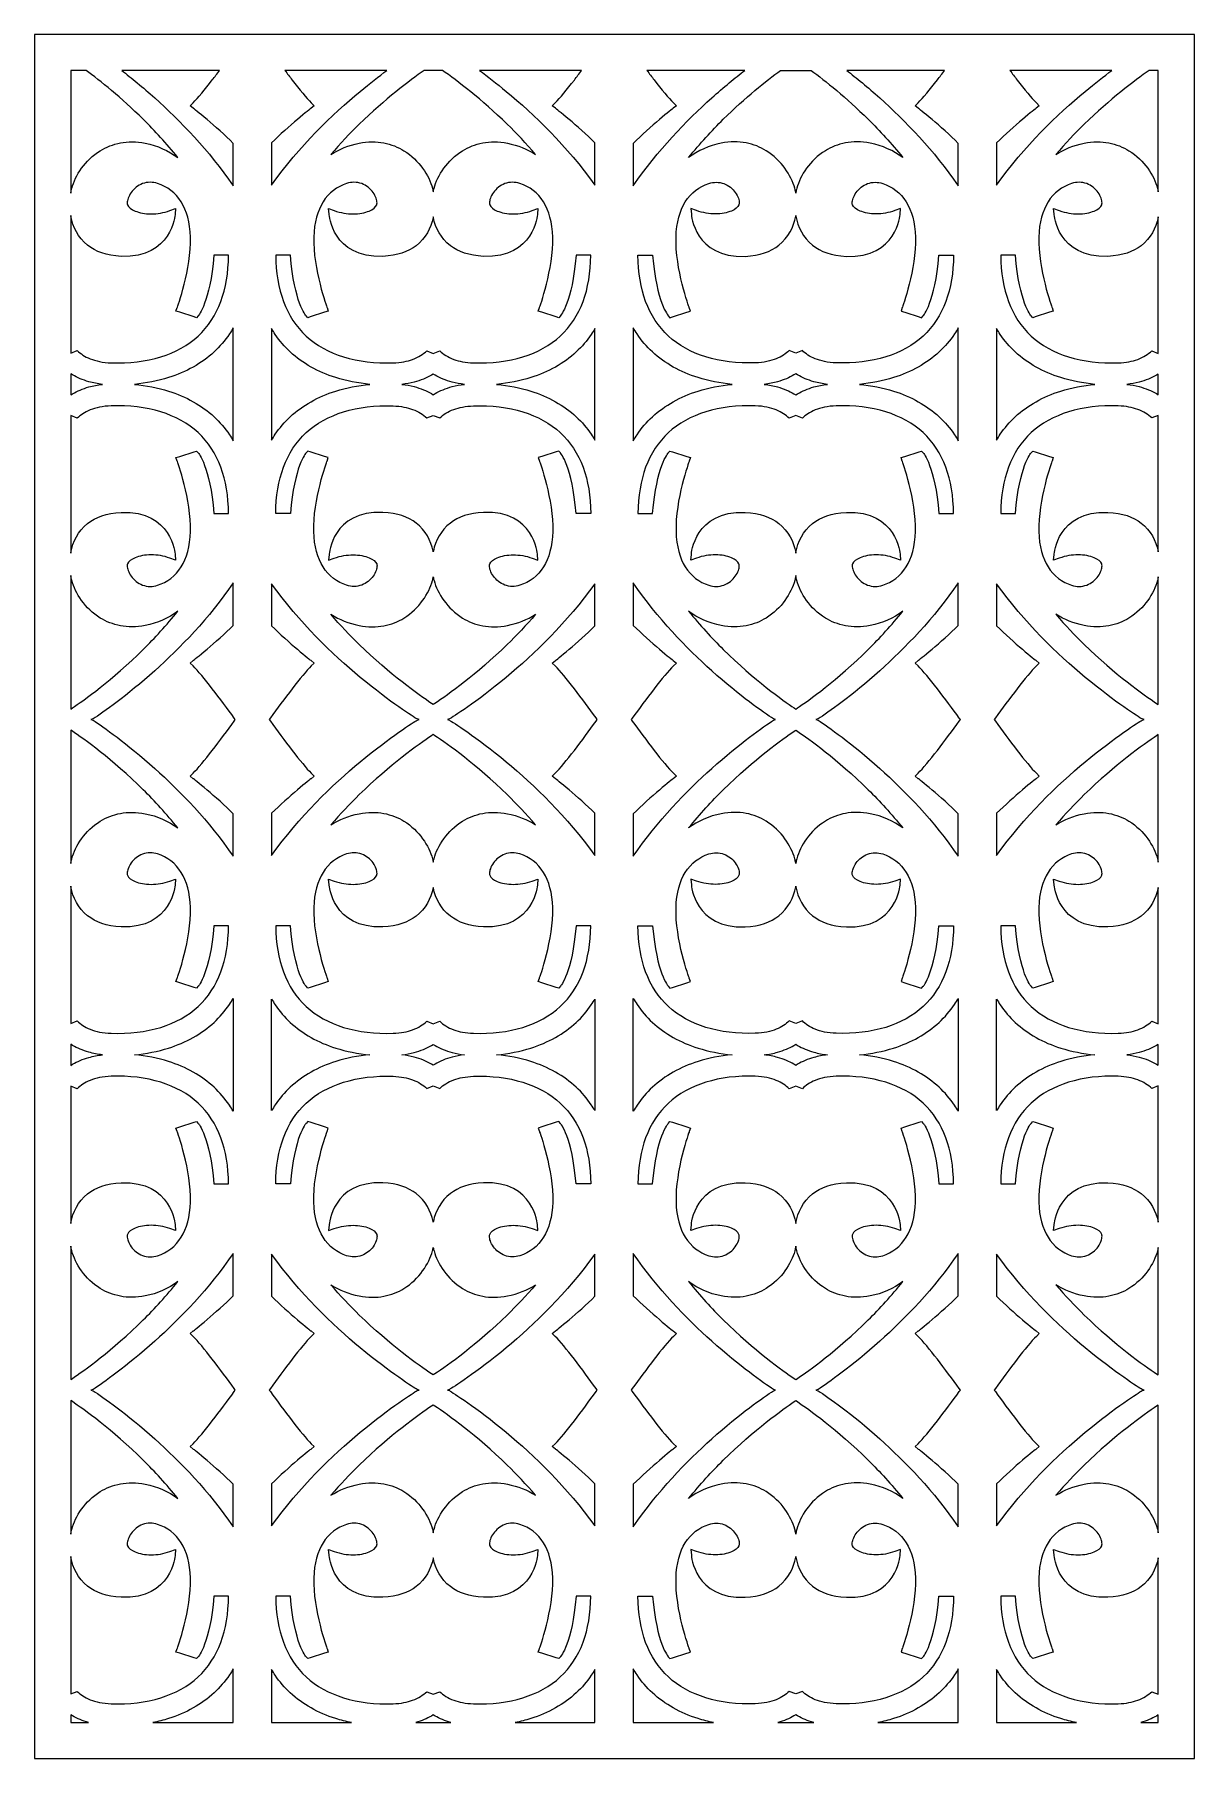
# Model space of a CAD drawing. Header units: centimetres. Extents: x -2.87 to 2.87, y -4.26 to 4.26.
import ezdxf

# ---------------------------------------------------------------- set-up
doc = ezdxf.new("R2010")
doc.units = ezdxf.units.CM
doc.header["$MEASUREMENT"] = 0
doc.layers.add('Layer 1', color=7, linetype='Continuous')

msp = doc.modelspace()

# ---------------------------------------------------------------- linework, layer by layer
at = {"layer": 'Layer 1', "color": 30}
for points, knots in [([(-2.86616, 4.26053), (-2.86616, 4.26053), (2.86616, 4.26053), (2.86616, 4.26053), (2.86616, 4.26053), (2.86616, 4.26053), (2.86616, -4.26054), (2.86616, -4.26054), (2.86616, -4.26054), (2.86616, -4.26054), (-2.86616, -4.26054), (-2.86616, -4.26054), (-2.86616, -4.26054), (-2.86616, -4.26054), (-2.86616, 4.26053), (-2.86616, 4.26053)], [0, 0, 0, 0, 0.2, 0.2, 0.2, 0.2, 0.4, 0.4, 0.4, 0.4, 0.6, 0.6, 0.6, 0.6, 1, 1, 1, 1]), ([(-2.61143, 4.08301), (-2.54128, 4.03132), (-2.43808, 3.94921), (-2.329, 3.84138), (-2.329, 3.84138), (-2.27209, 3.78513), (-2.2136, 3.72189), (-2.15739, 3.65236), (-2.15739, 3.65236), (-2.20405, 3.68684), (-2.25837, 3.71109), (-2.31885, 3.72297), (-2.31885, 3.72297), (-2.40794, 3.74046), (-2.48245, 3.72186), (-2.5408, 3.68606), (-2.5408, 3.68606), (-2.61661, 3.63955), (-2.66482, 3.56358), (-2.68194, 3.5005), (-2.68194, 3.5005), (-2.68303, 3.4965), (-2.68389, 3.4931), (-2.68452, 3.49033), (-2.68452, 3.49033), (-2.68507, 3.48791), (-2.68578, 3.48442), (-2.68665, 3.47983), (-2.68665, 3.47983), (-2.68665, 3.47983), (-2.68702, 3.47663), (-2.68702, 3.47663), (-2.68702, 3.47663), (-2.68702, 3.47663), (-2.68702, 4.08301), (-2.68702, 4.08301), (-2.68702, 4.08301), (-2.68702, 4.08301), (-2.61143, 4.08301), (-2.61143, 4.08301)], [0, 0, 0, 0, 0.0909091, 0.0909091, 0.0909091, 0.0909091, 0.1818182, 0.1818182, 0.1818182, 0.1818182, 0.2727273, 0.2727273, 0.2727273, 0.2727273, 0.3636364, 0.3636364, 0.3636364, 0.3636364, 0.4545455, 0.4545455, 0.4545455, 0.4545455, 0.5454545, 0.5454545, 0.5454545, 0.5454545, 0.6363636, 0.6363636, 0.6363636, 0.6363636, 0.7272727, 0.7272727, 0.7272727, 0.7272727, 0.8181818, 0.8181818, 0.8181818, 0.8181818, 1, 1, 1, 1]), ([(-1.95121, 4.08301), (-1.96327, 4.06702), (-1.97542, 4.05111), (-1.98738, 4.03572), (-1.98738, 4.03572), (-2.02414, 3.98843), (-2.05885, 3.94632), (-2.08285, 3.92274), (-2.08285, 3.92274), (-2.08285, 3.92274), (-2.09718, 3.90865), (-2.09718, 3.90865), (-2.09718, 3.90865), (-2.09718, 3.90865), (-2.08136, 3.89606), (-2.08136, 3.89606), (-2.08136, 3.89606), (-2.08102, 3.89579), (-1.966, 3.80453), (-1.884, 3.72231), (-1.884, 3.72231), (-1.884, 3.72231), (-1.884, 3.51267), (-1.884, 3.51267), (-1.884, 3.51267), (-2.00427, 3.68744), (-2.14641, 3.8345), (-2.27213, 3.94711), (-2.27213, 3.94711), (-2.3315, 4.0003), (-2.38726, 4.04584), (-2.43533, 4.08301), (-2.43533, 4.08301), (-2.43533, 4.08301), (-1.95121, 4.08301), (-1.95121, 4.08301)], [0, 0, 0, 0, 0.1, 0.1, 0.1, 0.1, 0.2, 0.2, 0.2, 0.2, 0.3, 0.3, 0.3, 0.3, 0.4, 0.4, 0.4, 0.4, 0.5, 0.5, 0.5, 0.5, 0.6, 0.6, 0.6, 0.6, 0.7, 0.7, 0.7, 0.7, 0.8, 0.8, 0.8, 0.8, 1, 1, 1, 1]), ([(-1.12462, 4.08301), (-1.16367, 4.05407), (-1.20842, 4.01937), (-1.25652, 3.97932), (-1.25652, 3.97932), (-1.39341, 3.86532), (-1.55748, 3.70788), (-1.69459, 3.51632), (-1.69459, 3.51632), (-1.69459, 3.51632), (-1.69459, 3.72485), (-1.69459, 3.72485), (-1.69459, 3.72485), (-1.61311, 3.80618), (-1.49991, 3.89579), (-1.49958, 3.89606), (-1.49958, 3.89606), (-1.49958, 3.89606), (-1.48372, 3.90864), (-1.48372, 3.90864), (-1.48372, 3.90864), (-1.48372, 3.90864), (-1.49817, 3.92281), (-1.49817, 3.92281), (-1.49817, 3.92281), (-1.52216, 3.94632), (-1.55653, 3.98831), (-1.5929, 4.03548), (-1.5929, 4.03548), (-1.60482, 4.05093), (-1.61694, 4.06693), (-1.62897, 4.08301), (-1.62897, 4.08301), (-1.62897, 4.08301), (-1.12462, 4.08301), (-1.12462, 4.08301)], [0, 0, 0, 0, 0.1, 0.1, 0.1, 0.1, 0.2, 0.2, 0.2, 0.2, 0.3, 0.3, 0.3, 0.3, 0.4, 0.4, 0.4, 0.4, 0.5, 0.5, 0.5, 0.5, 0.6, 0.6, 0.6, 0.6, 0.7, 0.7, 0.7, 0.7, 0.8, 0.8, 0.8, 0.8, 1, 1, 1, 1]), ([(-0.85057, 4.08301), (-0.77729, 4.03173), (-0.65686, 3.94084), (-0.53022, 3.81723), (-0.53022, 3.81723), (-0.48361, 3.77174), (-0.43614, 3.7218), (-0.38987, 3.66778), (-0.38987, 3.66778), (-0.43119, 3.69412), (-0.47782, 3.71294), (-0.52885, 3.72297), (-0.52885, 3.72297), (-0.61807, 3.74046), (-0.69257, 3.72187), (-0.75086, 3.6861), (-0.75086, 3.6861), (-0.82667, 3.63958), (-0.87476, 3.56359), (-0.89189, 3.5005), (-0.89189, 3.5005), (-0.89262, 3.4978), (-0.89321, 3.49555), (-0.89366, 3.49366), (-0.89366, 3.49366), (-0.89407, 3.49198), (-0.89459, 3.48964), (-0.89523, 3.4867), (-0.89523, 3.4867), (-0.89523, 3.4867), (-0.89567, 3.48307), (-0.89567, 3.48307), (-0.89567, 3.48307), (-0.89567, 3.48307), (-0.89612, 3.4867), (-0.89612, 3.4867), (-0.89612, 3.4867), (-0.89675, 3.48964), (-0.89727, 3.49198), (-0.89768, 3.49366), (-0.89768, 3.49366), (-0.89814, 3.49555), (-0.89872, 3.4978), (-0.89945, 3.5005), (-0.89945, 3.5005), (-0.91658, 3.56359), (-0.96467, 3.63958), (-1.04048, 3.6861), (-1.04048, 3.6861), (-1.09877, 3.72187), (-1.17327, 3.74046), (-1.26249, 3.72297), (-1.26249, 3.72297), (-1.31352, 3.71294), (-1.36015, 3.69412), (-1.40148, 3.66778), (-1.40148, 3.66778), (-1.3552, 3.7218), (-1.30774, 3.77174), (-1.26112, 3.81723), (-1.26112, 3.81723), (-1.13449, 3.94084), (-1.01406, 4.03173), (-0.94078, 4.08301), (-0.94078, 4.08301), (-0.94078, 4.08301), (-0.85057, 4.08301), (-0.85057, 4.08301)], [0, 0, 0, 0, 0.0555556, 0.0555556, 0.0555556, 0.0555556, 0.1111111, 0.1111111, 0.1111111, 0.1111111, 0.1666667, 0.1666667, 0.1666667, 0.1666667, 0.2222222, 0.2222222, 0.2222222, 0.2222222, 0.2777778, 0.2777778, 0.2777778, 0.2777778, 0.3333333, 0.3333333, 0.3333333, 0.3333333, 0.3888889, 0.3888889, 0.3888889, 0.3888889, 0.4444444, 0.4444444, 0.4444444, 0.4444444, 0.5, 0.5, 0.5, 0.5, 0.5555556, 0.5555556, 0.5555556, 0.5555556, 0.6111111, 0.6111111, 0.6111111, 0.6111111, 0.6666667, 0.6666667, 0.6666667, 0.6666667, 0.7222222, 0.7222222, 0.7222222, 0.7222222, 0.7777778, 0.7777778, 0.7777778, 0.7777778, 0.8333333, 0.8333333, 0.8333333, 0.8333333, 0.8888889, 0.8888889, 0.8888889, 0.8888889, 1, 1, 1, 1]), ([(-0.16238, 4.08301), (-0.17441, 4.06693), (-0.18653, 4.05093), (-0.19845, 4.03548), (-0.19845, 4.03548), (-0.23481, 3.98831), (-0.26919, 3.94632), (-0.29317, 3.92281), (-0.29317, 3.92281), (-0.29317, 3.92281), (-0.30763, 3.90864), (-0.30763, 3.90864), (-0.30763, 3.90864), (-0.30763, 3.90864), (-0.29177, 3.89606), (-0.29177, 3.89606), (-0.29177, 3.89606), (-0.29143, 3.89579), (-0.17824, 3.80618), (-0.09676, 3.72485), (-0.09676, 3.72485), (-0.09676, 3.72485), (-0.09676, 3.51632), (-0.09676, 3.51632), (-0.09676, 3.51632), (-0.23387, 3.70788), (-0.39794, 3.86532), (-0.53482, 3.97932), (-0.53482, 3.97932), (-0.58293, 4.01937), (-0.62767, 4.05407), (-0.66673, 4.08301), (-0.66673, 4.08301), (-0.66673, 4.08301), (-0.16238, 4.08301), (-0.16238, 4.08301)], [0, 0, 0, 0, 0.1, 0.1, 0.1, 0.1, 0.2, 0.2, 0.2, 0.2, 0.3, 0.3, 0.3, 0.3, 0.4, 0.4, 0.4, 0.4, 0.5, 0.5, 0.5, 0.5, 0.6, 0.6, 0.6, 0.6, 0.7, 0.7, 0.7, 0.7, 0.8, 0.8, 0.8, 0.8, 1, 1, 1, 1]), ([(0.64398, 4.08301), (0.59591, 4.04584), (0.54016, 4.0003), (0.48078, 3.94711), (0.48078, 3.94711), (0.35507, 3.8345), (0.21292, 3.68744), (0.09266, 3.51267), (0.09266, 3.51267), (0.09266, 3.51267), (0.09266, 3.72231), (0.09266, 3.72231), (0.09266, 3.72231), (0.17466, 3.80453), (0.28968, 3.89579), (0.29002, 3.89606), (0.29002, 3.89606), (0.29002, 3.89606), (0.30584, 3.90865), (0.30584, 3.90865), (0.30584, 3.90865), (0.30584, 3.90865), (0.2915, 3.92274), (0.2915, 3.92274), (0.2915, 3.92274), (0.2675, 3.94632), (0.2328, 3.98843), (0.19604, 4.03572), (0.19604, 4.03572), (0.18408, 4.05111), (0.17192, 4.06702), (0.15986, 4.08301), (0.15986, 4.08301), (0.15986, 4.08301), (0.64398, 4.08301), (0.64398, 4.08301)], [0, 0, 0, 0, 0.1, 0.1, 0.1, 0.1, 0.2, 0.2, 0.2, 0.2, 0.3, 0.3, 0.3, 0.3, 0.4, 0.4, 0.4, 0.4, 0.5, 0.5, 0.5, 0.5, 0.6, 0.6, 0.6, 0.6, 0.7, 0.7, 0.7, 0.7, 0.8, 0.8, 0.8, 0.8, 1, 1, 1, 1]), ([(0.89568, 3.47663), (0.89568, 3.47663), (0.89605, 3.47983), (0.89605, 3.47983), (0.89605, 3.47983), (0.89692, 3.48442), (0.89763, 3.48791), (0.89818, 3.49033), (0.89818, 3.49033), (0.89881, 3.4931), (0.89968, 3.4965), (0.90076, 3.5005), (0.90076, 3.5005), (0.91788, 3.56358), (0.96609, 3.63955), (1.04191, 3.68606), (1.04191, 3.68606), (1.10025, 3.72186), (1.17476, 3.74046), (1.26385, 3.72297), (1.26385, 3.72297), (1.32433, 3.71109), (1.37865, 3.68684), (1.42531, 3.65236), (1.42531, 3.65236), (1.3691, 3.72189), (1.31061, 3.78513), (1.2537, 3.84138), (1.2537, 3.84138), (1.14462, 3.94921), (1.04142, 4.03132), (0.97127, 4.08301), (0.97127, 4.08301), (0.97127, 4.08301), (0.82008, 4.08301), (0.82008, 4.08301), (0.82008, 4.08301), (0.74993, 4.03132), (0.64673, 3.94921), (0.53765, 3.84138), (0.53765, 3.84138), (0.48075, 3.78513), (0.42226, 3.72189), (0.36605, 3.65236), (0.36605, 3.65236), (0.4127, 3.68684), (0.46703, 3.71109), (0.5275, 3.72297), (0.5275, 3.72297), (0.6166, 3.74046), (0.69111, 3.72186), (0.74945, 3.68606), (0.74945, 3.68606), (0.82527, 3.63955), (0.87347, 3.56358), (0.8906, 3.5005), (0.8906, 3.5005), (0.89168, 3.4965), (0.89254, 3.4931), (0.89318, 3.49033), (0.89318, 3.49033), (0.89373, 3.48791), (0.89444, 3.48442), (0.89531, 3.47983), (0.89531, 3.47983), (0.89531, 3.47983), (0.89568, 3.47663), (0.89568, 3.47663)], [0, 0, 0, 0, 0.0555556, 0.0555556, 0.0555556, 0.0555556, 0.1111111, 0.1111111, 0.1111111, 0.1111111, 0.1666667, 0.1666667, 0.1666667, 0.1666667, 0.2222222, 0.2222222, 0.2222222, 0.2222222, 0.2777778, 0.2777778, 0.2777778, 0.2777778, 0.3333333, 0.3333333, 0.3333333, 0.3333333, 0.3888889, 0.3888889, 0.3888889, 0.3888889, 0.4444444, 0.4444444, 0.4444444, 0.4444444, 0.5, 0.5, 0.5, 0.5, 0.5555556, 0.5555556, 0.5555556, 0.5555556, 0.6111111, 0.6111111, 0.6111111, 0.6111111, 0.6666667, 0.6666667, 0.6666667, 0.6666667, 0.7222222, 0.7222222, 0.7222222, 0.7222222, 0.7777778, 0.7777778, 0.7777778, 0.7777778, 0.8333333, 0.8333333, 0.8333333, 0.8333333, 0.8888889, 0.8888889, 0.8888889, 0.8888889, 1, 1, 1, 1]), ([(1.63149, 4.08301), (1.61943, 4.06702), (1.60728, 4.05111), (1.59532, 4.03572), (1.59532, 4.03572), (1.55856, 3.98843), (1.52385, 3.94632), (1.49986, 3.92274), (1.49986, 3.92274), (1.49986, 3.92274), (1.48552, 3.90865), (1.48552, 3.90865), (1.48552, 3.90865), (1.48552, 3.90865), (1.50134, 3.89606), (1.50134, 3.89606), (1.50134, 3.89606), (1.50168, 3.89579), (1.6167, 3.80453), (1.6987, 3.72231), (1.6987, 3.72231), (1.6987, 3.72231), (1.6987, 3.51267), (1.6987, 3.51267), (1.6987, 3.51267), (1.57843, 3.68744), (1.43629, 3.8345), (1.31057, 3.94711), (1.31057, 3.94711), (1.2512, 4.0003), (1.19544, 4.04584), (1.14737, 4.08301), (1.14737, 4.08301), (1.14737, 4.08301), (1.63149, 4.08301), (1.63149, 4.08301)], [0, 0, 0, 0, 0.1, 0.1, 0.1, 0.1, 0.2, 0.2, 0.2, 0.2, 0.3, 0.3, 0.3, 0.3, 0.4, 0.4, 0.4, 0.4, 0.5, 0.5, 0.5, 0.5, 0.6, 0.6, 0.6, 0.6, 0.7, 0.7, 0.7, 0.7, 0.8, 0.8, 0.8, 0.8, 1, 1, 1, 1]), ([(2.45808, 4.08301), (2.41903, 4.05407), (2.37428, 4.01937), (2.32618, 3.97932), (2.32618, 3.97932), (2.1893, 3.86532), (2.02522, 3.70788), (1.88811, 3.51632), (1.88811, 3.51632), (1.88811, 3.51632), (1.88811, 3.72485), (1.88811, 3.72485), (1.88811, 3.72485), (1.96959, 3.80618), (2.08279, 3.89579), (2.08313, 3.89606), (2.08313, 3.89606), (2.08313, 3.89606), (2.09898, 3.90864), (2.09898, 3.90864), (2.09898, 3.90864), (2.09898, 3.90864), (2.08453, 3.92281), (2.08453, 3.92281), (2.08453, 3.92281), (2.06054, 3.94632), (2.02617, 3.98831), (1.9898, 4.03548), (1.9898, 4.03548), (1.97789, 4.05093), (1.96576, 4.06693), (1.95373, 4.08301), (1.95373, 4.08301), (1.95373, 4.08301), (2.45808, 4.08301), (2.45808, 4.08301)], [0, 0, 0, 0, 0.1, 0.1, 0.1, 0.1, 0.2, 0.2, 0.2, 0.2, 0.3, 0.3, 0.3, 0.3, 0.4, 0.4, 0.4, 0.4, 0.5, 0.5, 0.5, 0.5, 0.6, 0.6, 0.6, 0.6, 0.7, 0.7, 0.7, 0.7, 0.8, 0.8, 0.8, 0.8, 1, 1, 1, 1]), ([(2.68703, 3.48307), (2.68703, 3.48307), (2.68658, 3.4867), (2.68658, 3.4867), (2.68658, 3.4867), (2.68595, 3.48964), (2.68543, 3.49198), (2.68502, 3.49366), (2.68502, 3.49366), (2.68456, 3.49555), (2.68398, 3.4978), (2.68325, 3.5005), (2.68325, 3.5005), (2.66612, 3.56359), (2.61803, 3.63958), (2.54222, 3.6861), (2.54222, 3.6861), (2.48393, 3.72187), (2.40943, 3.74046), (2.32021, 3.72297), (2.32021, 3.72297), (2.26918, 3.71294), (2.22255, 3.69412), (2.18123, 3.66778), (2.18123, 3.66778), (2.2275, 3.7218), (2.27496, 3.77174), (2.32158, 3.81723), (2.32158, 3.81723), (2.44821, 3.94084), (2.56864, 4.03173), (2.64192, 4.08301), (2.64192, 4.08301), (2.64192, 4.08301), (2.68703, 4.08301), (2.68703, 4.08301), (2.68703, 4.08301), (2.68703, 4.08301), (2.68703, 3.48307), (2.68703, 3.48307)], [0, 0, 0, 0, 0.0909091, 0.0909091, 0.0909091, 0.0909091, 0.1818182, 0.1818182, 0.1818182, 0.1818182, 0.2727273, 0.2727273, 0.2727273, 0.2727273, 0.3636364, 0.3636364, 0.3636364, 0.3636364, 0.4545455, 0.4545455, 0.4545455, 0.4545455, 0.5454545, 0.5454545, 0.5454545, 0.5454545, 0.6363636, 0.6363636, 0.6363636, 0.6363636, 0.7272727, 0.7272727, 0.7272727, 0.7272727, 0.8181818, 0.8181818, 0.8181818, 0.8181818, 1, 1, 1, 1]), ([(-2.68702, 3.36544), (-2.68702, 3.36544), (-2.68665, 3.36217), (-2.68665, 3.36217), (-2.68665, 3.36217), (-2.67656, 3.3093), (-2.6515, 3.25674), (-2.60349, 3.21875), (-2.60349, 3.21875), (-2.56423, 3.18769), (-2.51012, 3.1667), (-2.43706, 3.16385), (-2.43706, 3.16385), (-2.1866, 3.15399), (-2.17118, 3.37104), (-2.17113, 3.37166), (-2.17113, 3.37166), (-2.17113, 3.37166), (-2.16876, 3.40015), (-2.16876, 3.40015), (-2.16876, 3.40015), (-2.16876, 3.40015), (-2.19668, 3.39009), (-2.19668, 3.39009), (-2.19668, 3.39009), (-2.22792, 3.37884), (-2.26005, 3.37387), (-2.28986, 3.37387), (-2.28986, 3.37387), (-2.32034, 3.37387), (-2.34794, 3.37906), (-2.36921, 3.38801), (-2.36921, 3.38801), (-2.3882, 3.39601), (-2.40156, 3.40661), (-2.40621, 3.41852), (-2.40621, 3.41852), (-2.40732, 3.42137), (-2.40791, 3.42444), (-2.40791, 3.42772), (-2.40791, 3.42772), (-2.40791, 3.43493), (-2.40642, 3.44282), (-2.4036, 3.45093), (-2.4036, 3.45093), (-2.39691, 3.47024), (-2.38303, 3.4901), (-2.36389, 3.50519), (-2.36389, 3.50519), (-2.34508, 3.52002), (-2.32117, 3.53007), (-2.29407, 3.53007), (-2.29407, 3.53007), (-2.2825, 3.53007), (-2.27027, 3.52824), (-2.25753, 3.52416), (-2.25753, 3.52416), (-2.20999, 3.50892), (-2.16949, 3.47892), (-2.14094, 3.43296), (-2.14094, 3.43296), (-2.11404, 3.38964), (-2.09753, 3.33197), (-2.09535, 3.25886), (-2.09535, 3.25886), (-2.0907, 3.10298), (-2.16044, 2.91101), (-2.16064, 2.91045), (-2.16064, 2.91045), (-2.16064, 2.91045), (-2.1669, 2.89309), (-2.1669, 2.89309), (-2.1669, 2.89309), (-2.1669, 2.89309), (-2.14865, 2.88726), (-2.14865, 2.88726), (-2.14865, 2.88726), (-2.14865, 2.88726), (-2.07756, 2.86454), (-2.07756, 2.86454), (-2.07756, 2.86454), (-2.07756, 2.86454), (-2.06539, 2.86065), (-2.06539, 2.86065), (-2.06539, 2.86065), (-2.06539, 2.86065), (-2.05712, 2.87016), (-2.05712, 2.87016), (-2.05712, 2.87016), (-2.05695, 2.87036), (-1.99855, 2.93529), (-1.97982, 3.1692), (-1.97982, 3.1692), (-1.97982, 3.1692), (-1.90714, 3.1692), (-1.90714, 3.1692), (-1.90714, 3.1692), (-1.90808, 3.08325), (-1.92085, 3.00708), (-1.94532, 2.94111), (-1.94532, 2.94111), (-1.9705, 2.87322), (-2.00809, 2.81603), (-2.05794, 2.76996), (-2.05794, 2.76996), (-2.10747, 2.72413), (-2.17015, 2.68944), (-2.24244, 2.66699), (-2.24244, 2.66699), (-2.31529, 2.64436), (-2.39805, 2.63415), (-2.48714, 2.63748), (-2.48714, 2.63748), (-2.48714, 2.63748), (-2.48707, 2.63748), (-2.48707, 2.63748), (-2.48707, 2.63748), (-2.52929, 2.63912), (-2.56337, 2.64654), (-2.5909, 2.65762), (-2.5909, 2.65762), (-2.61784, 2.66846), (-2.63856, 2.68282), (-2.65451, 2.69859), (-2.65451, 2.69859), (-2.65451, 2.69859), (-2.68702, 2.68592), (-2.68702, 2.68592), (-2.68702, 2.68592), (-2.68702, 2.68592), (-2.68702, 3.36544), (-2.68702, 3.36544)], [0, 0, 0, 0, 0.0294118, 0.0294118, 0.0294118, 0.0294118, 0.0588235, 0.0588235, 0.0588235, 0.0588235, 0.0882353, 0.0882353, 0.0882353, 0.0882353, 0.1176471, 0.1176471, 0.1176471, 0.1176471, 0.1470588, 0.1470588, 0.1470588, 0.1470588, 0.1764706, 0.1764706, 0.1764706, 0.1764706, 0.2058824, 0.2058824, 0.2058824, 0.2058824, 0.2352941, 0.2352941, 0.2352941, 0.2352941, 0.2647059, 0.2647059, 0.2647059, 0.2647059, 0.2941176, 0.2941176, 0.2941176, 0.2941176, 0.3235294, 0.3235294, 0.3235294, 0.3235294, 0.3529412, 0.3529412, 0.3529412, 0.3529412, 0.3823529, 0.3823529, 0.3823529, 0.3823529, 0.4117647, 0.4117647, 0.4117647, 0.4117647, 0.4411765, 0.4411765, 0.4411765, 0.4411765, 0.4705882, 0.4705882, 0.4705882, 0.4705882, 0.5, 0.5, 0.5, 0.5, 0.5294118, 0.5294118, 0.5294118, 0.5294118, 0.5588235, 0.5588235, 0.5588235, 0.5588235, 0.5882353, 0.5882353, 0.5882353, 0.5882353, 0.6176471, 0.6176471, 0.6176471, 0.6176471, 0.6470588, 0.6470588, 0.6470588, 0.6470588, 0.6764706, 0.6764706, 0.6764706, 0.6764706, 0.7058824, 0.7058824, 0.7058824, 0.7058824, 0.7352941, 0.7352941, 0.7352941, 0.7352941, 0.7647059, 0.7647059, 0.7647059, 0.7647059, 0.7941176, 0.7941176, 0.7941176, 0.7941176, 0.8235294, 0.8235294, 0.8235294, 0.8235294, 0.8529412, 0.8529412, 0.8529412, 0.8529412, 0.8823529, 0.8823529, 0.8823529, 0.8823529, 0.9117647, 0.9117647, 0.9117647, 0.9117647, 0.9411765, 0.9411765, 0.9411765, 0.9411765, 1, 1, 1, 1]), ([(-0.86331, 2.69721), (-0.86331, 2.69721), (-0.89567, 2.6844), (-0.89567, 2.6844), (-0.89567, 2.6844), (-0.89567, 2.6844), (-0.92804, 2.69721), (-0.92804, 2.69721), (-0.92804, 2.69721), (-0.94522, 2.68061), (-0.96779, 2.66567), (-0.99742, 2.65486), (-0.99742, 2.65486), (-1.02357, 2.64531), (-1.05532, 2.63897), (-1.09387, 2.63748), (-1.09387, 2.63748), (-1.09387, 2.63748), (-1.0938, 2.63748), (-1.0938, 2.63748), (-1.0938, 2.63748), (-1.18288, 2.63415), (-1.26564, 2.64435), (-1.33855, 2.66698), (-1.33855, 2.66698), (-1.41092, 2.68944), (-1.47371, 2.72413), (-1.5234, 2.76996), (-1.5234, 2.76996), (-1.57319, 2.81606), (-1.61081, 2.8733), (-1.636, 2.94124), (-1.636, 2.94124), (-1.66046, 3.00719), (-1.67326, 3.08331), (-1.6742, 3.1692), (-1.6742, 3.1692), (-1.6742, 3.1692), (-1.60153, 3.1692), (-1.60153, 3.1692), (-1.60153, 3.1692), (-1.58283, 2.93526), (-1.52439, 2.87036), (-1.52422, 2.87016), (-1.52422, 2.87016), (-1.52422, 2.87016), (-1.51595, 2.86065), (-1.51595, 2.86065), (-1.51595, 2.86065), (-1.51595, 2.86065), (-1.50378, 2.86454), (-1.50378, 2.86454), (-1.50378, 2.86454), (-1.50378, 2.86454), (-1.43269, 2.88726), (-1.43269, 2.88726), (-1.43269, 2.88726), (-1.43269, 2.88726), (-1.41444, 2.89309), (-1.41444, 2.89309), (-1.41444, 2.89309), (-1.41444, 2.89309), (-1.42069, 2.91045), (-1.42069, 2.91045), (-1.42069, 2.91045), (-1.42089, 2.91101), (-1.49064, 3.10298), (-1.48599, 3.25886), (-1.48599, 3.25886), (-1.4838, 3.33197), (-1.4673, 3.38964), (-1.4404, 3.43296), (-1.4404, 3.43296), (-1.41185, 3.47892), (-1.37135, 3.50892), (-1.32381, 3.52416), (-1.32381, 3.52416), (-1.31108, 3.52824), (-1.29886, 3.53007), (-1.28729, 3.53007), (-1.28729, 3.53007), (-1.26021, 3.53007), (-1.23631, 3.52002), (-1.2175, 3.5052), (-1.2175, 3.5052), (-1.19837, 3.49011), (-1.1845, 3.47026), (-1.1778, 3.45095), (-1.1778, 3.45095), (-1.17498, 3.44283), (-1.17349, 3.43493), (-1.17349, 3.42772), (-1.17349, 3.42772), (-1.17349, 3.42444), (-1.17407, 3.42137), (-1.17518, 3.41852), (-1.17518, 3.41852), (-1.17984, 3.40661), (-1.1932, 3.39601), (-1.21219, 3.38801), (-1.21219, 3.38801), (-1.23345, 3.37906), (-1.26105, 3.37387), (-1.29154, 3.37387), (-1.29154, 3.37387), (-1.32134, 3.37387), (-1.35348, 3.37884), (-1.38472, 3.39009), (-1.38472, 3.39009), (-1.38472, 3.39009), (-1.41264, 3.40015), (-1.41264, 3.40015), (-1.41264, 3.40015), (-1.41264, 3.40015), (-1.41027, 3.37166), (-1.41027, 3.37166), (-1.41027, 3.37166), (-1.41022, 3.37104), (-1.3948, 3.15399), (-1.14428, 3.16385), (-1.14428, 3.16385), (-1.07271, 3.16665), (-1.01936, 3.18679), (-0.98035, 3.21673), (-0.98035, 3.21673), (-0.93288, 3.25316), (-0.90725, 3.30374), (-0.89612, 3.35523), (-0.89612, 3.35523), (-0.89612, 3.35523), (-0.89567, 3.35893), (-0.89567, 3.35893), (-0.89567, 3.35893), (-0.89567, 3.35893), (-0.89523, 3.35523), (-0.89523, 3.35523), (-0.89523, 3.35523), (-0.88409, 3.30374), (-0.85846, 3.25316), (-0.811, 3.21673), (-0.811, 3.21673), (-0.77199, 3.18679), (-0.71863, 3.16665), (-0.64706, 3.16385), (-0.64706, 3.16385), (-0.39654, 3.15399), (-0.38113, 3.37104), (-0.38107, 3.37166), (-0.38107, 3.37166), (-0.38107, 3.37166), (-0.3787, 3.40015), (-0.3787, 3.40015), (-0.3787, 3.40015), (-0.3787, 3.40015), (-0.40663, 3.39009), (-0.40663, 3.39009), (-0.40663, 3.39009), (-0.43787, 3.37884), (-0.47, 3.37387), (-0.49981, 3.37387), (-0.49981, 3.37387), (-0.53029, 3.37387), (-0.55789, 3.37906), (-0.57916, 3.38801), (-0.57916, 3.38801), (-0.59815, 3.39601), (-0.61151, 3.40661), (-0.61616, 3.41852), (-0.61616, 3.41852), (-0.61727, 3.42137), (-0.61786, 3.42444), (-0.61786, 3.42772), (-0.61786, 3.42772), (-0.61786, 3.43493), (-0.61637, 3.44283), (-0.61355, 3.45095), (-0.61355, 3.45095), (-0.60684, 3.47026), (-0.59297, 3.49011), (-0.57384, 3.5052), (-0.57384, 3.5052), (-0.55503, 3.52002), (-0.53113, 3.53007), (-0.50406, 3.53007), (-0.50406, 3.53007), (-0.49248, 3.53007), (-0.48026, 3.52824), (-0.46753, 3.52416), (-0.46753, 3.52416), (-0.41999, 3.50892), (-0.3795, 3.47892), (-0.35095, 3.43296), (-0.35095, 3.43296), (-0.32404, 3.38964), (-0.30754, 3.33197), (-0.30536, 3.25886), (-0.30536, 3.25886), (-0.3007, 3.10298), (-0.37045, 2.91101), (-0.37065, 2.91045), (-0.37065, 2.91045), (-0.37065, 2.91045), (-0.37691, 2.89309), (-0.37691, 2.89309), (-0.37691, 2.89309), (-0.37691, 2.89309), (-0.35865, 2.88726), (-0.35865, 2.88726), (-0.35865, 2.88726), (-0.35865, 2.88726), (-0.28757, 2.86454), (-0.28757, 2.86454), (-0.28757, 2.86454), (-0.28757, 2.86454), (-0.2754, 2.86065), (-0.2754, 2.86065), (-0.2754, 2.86065), (-0.2754, 2.86065), (-0.26713, 2.87016), (-0.26713, 2.87016), (-0.26713, 2.87016), (-0.26695, 2.87036), (-0.20852, 2.93526), (-0.18982, 3.1692), (-0.18982, 3.1692), (-0.18982, 3.1692), (-0.11715, 3.1692), (-0.11715, 3.1692), (-0.11715, 3.1692), (-0.11808, 3.08331), (-0.13088, 3.00719), (-0.15534, 2.94124), (-0.15534, 2.94124), (-0.18054, 2.8733), (-0.21815, 2.81606), (-0.26795, 2.76996), (-0.26795, 2.76996), (-0.31764, 2.72413), (-0.38043, 2.68944), (-0.45279, 2.66698), (-0.45279, 2.66698), (-0.5257, 2.64435), (-0.60846, 2.63415), (-0.69755, 2.63748), (-0.69755, 2.63748), (-0.69755, 2.63748), (-0.69747, 2.63748), (-0.69747, 2.63748), (-0.69747, 2.63748), (-0.73602, 2.63897), (-0.76778, 2.64531), (-0.79393, 2.65486), (-0.79393, 2.65486), (-0.82356, 2.66567), (-0.84613, 2.68061), (-0.86331, 2.69721)], [0, 0, 0, 0, 0.0153846, 0.0153846, 0.0153846, 0.0153846, 0.0307692, 0.0307692, 0.0307692, 0.0307692, 0.0461538, 0.0461538, 0.0461538, 0.0461538, 0.0615385, 0.0615385, 0.0615385, 0.0615385, 0.0769231, 0.0769231, 0.0769231, 0.0769231, 0.0923077, 0.0923077, 0.0923077, 0.0923077, 0.1076923, 0.1076923, 0.1076923, 0.1076923, 0.1230769, 0.1230769, 0.1230769, 0.1230769, 0.1384615, 0.1384615, 0.1384615, 0.1384615, 0.1538462, 0.1538462, 0.1538462, 0.1538462, 0.1692308, 0.1692308, 0.1692308, 0.1692308, 0.1846154, 0.1846154, 0.1846154, 0.1846154, 0.2, 0.2, 0.2, 0.2, 0.2153846, 0.2153846, 0.2153846, 0.2153846, 0.2307692, 0.2307692, 0.2307692, 0.2307692, 0.2461538, 0.2461538, 0.2461538, 0.2461538, 0.2615385, 0.2615385, 0.2615385, 0.2615385, 0.2769231, 0.2769231, 0.2769231, 0.2769231, 0.2923077, 0.2923077, 0.2923077, 0.2923077, 0.3076923, 0.3076923, 0.3076923, 0.3076923, 0.3230769, 0.3230769, 0.3230769, 0.3230769, 0.3384615, 0.3384615, 0.3384615, 0.3384615, 0.3538462, 0.3538462, 0.3538462, 0.3538462, 0.3692308, 0.3692308, 0.3692308, 0.3692308, 0.3846154, 0.3846154, 0.3846154, 0.3846154, 0.4, 0.4, 0.4, 0.4, 0.4153846, 0.4153846, 0.4153846, 0.4153846, 0.4307692, 0.4307692, 0.4307692, 0.4307692, 0.4461538, 0.4461538, 0.4461538, 0.4461538, 0.4615385, 0.4615385, 0.4615385, 0.4615385, 0.4769231, 0.4769231, 0.4769231, 0.4769231, 0.4923077, 0.4923077, 0.4923077, 0.4923077, 0.5076923, 0.5076923, 0.5076923, 0.5076923, 0.5230769, 0.5230769, 0.5230769, 0.5230769, 0.5384615, 0.5384615, 0.5384615, 0.5384615, 0.5538462, 0.5538462, 0.5538462, 0.5538462, 0.5692308, 0.5692308, 0.5692308, 0.5692308, 0.5846154, 0.5846154, 0.5846154, 0.5846154, 0.6, 0.6, 0.6, 0.6, 0.6153846, 0.6153846, 0.6153846, 0.6153846, 0.6307692, 0.6307692, 0.6307692, 0.6307692, 0.6461538, 0.6461538, 0.6461538, 0.6461538, 0.6615385, 0.6615385, 0.6615385, 0.6615385, 0.6769231, 0.6769231, 0.6769231, 0.6769231, 0.6923077, 0.6923077, 0.6923077, 0.6923077, 0.7076923, 0.7076923, 0.7076923, 0.7076923, 0.7230769, 0.7230769, 0.7230769, 0.7230769, 0.7384615, 0.7384615, 0.7384615, 0.7384615, 0.7538462, 0.7538462, 0.7538462, 0.7538462, 0.7692308, 0.7692308, 0.7692308, 0.7692308, 0.7846154, 0.7846154, 0.7846154, 0.7846154, 0.8, 0.8, 0.8, 0.8, 0.8153846, 0.8153846, 0.8153846, 0.8153846, 0.8307692, 0.8307692, 0.8307692, 0.8307692, 0.8461538, 0.8461538, 0.8461538, 0.8461538, 0.8615385, 0.8615385, 0.8615385, 0.8615385, 0.8769231, 0.8769231, 0.8769231, 0.8769231, 0.8923077, 0.8923077, 0.8923077, 0.8923077, 0.9076923, 0.9076923, 0.9076923, 0.9076923, 0.9230769, 0.9230769, 0.9230769, 0.9230769, 0.9384615, 0.9384615, 0.9384615, 0.9384615, 0.9538462, 0.9538462, 0.9538462, 0.9538462, 0.9692308, 0.9692308, 0.9692308, 0.9692308, 1, 1, 1, 1]), ([(0.89568, 2.68592), (0.89568, 2.68592), (0.92819, 2.69859), (0.92819, 2.69859), (0.92819, 2.69859), (0.94414, 2.68282), (0.96486, 2.66846), (0.9918, 2.65762), (0.9918, 2.65762), (1.01933, 2.64654), (1.05341, 2.63912), (1.09563, 2.63748), (1.09563, 2.63748), (1.09563, 2.63748), (1.09556, 2.63748), (1.09556, 2.63748), (1.09556, 2.63748), (1.18465, 2.63415), (1.26741, 2.64436), (1.34026, 2.66699), (1.34026, 2.66699), (1.41255, 2.68944), (1.47523, 2.72413), (1.52476, 2.76996), (1.52476, 2.76996), (1.57461, 2.81603), (1.61221, 2.87322), (1.63738, 2.94111), (1.63738, 2.94111), (1.66185, 3.00708), (1.67462, 3.08325), (1.67556, 3.1692), (1.67556, 3.1692), (1.67556, 3.1692), (1.60288, 3.1692), (1.60288, 3.1692), (1.60288, 3.1692), (1.58415, 2.93529), (1.52575, 2.87036), (1.52558, 2.87016), (1.52558, 2.87016), (1.52558, 2.87016), (1.51731, 2.86065), (1.51731, 2.86065), (1.51731, 2.86065), (1.51731, 2.86065), (1.50514, 2.86454), (1.50514, 2.86454), (1.50514, 2.86454), (1.50514, 2.86454), (1.43405, 2.88726), (1.43405, 2.88726), (1.43405, 2.88726), (1.43405, 2.88726), (1.4158, 2.89309), (1.4158, 2.89309), (1.4158, 2.89309), (1.4158, 2.89309), (1.42206, 2.91045), (1.42206, 2.91045), (1.42206, 2.91045), (1.42226, 2.91101), (1.492, 3.10298), (1.48735, 3.25886), (1.48735, 3.25886), (1.48517, 3.33197), (1.46866, 3.38964), (1.44176, 3.43296), (1.44176, 3.43296), (1.41321, 3.47892), (1.37271, 3.50892), (1.32517, 3.52416), (1.32517, 3.52416), (1.31243, 3.52824), (1.30021, 3.53007), (1.28863, 3.53007), (1.28863, 3.53007), (1.26153, 3.53007), (1.23762, 3.52002), (1.21881, 3.50519), (1.21881, 3.50519), (1.19967, 3.4901), (1.1858, 3.47024), (1.1791, 3.45093), (1.1791, 3.45093), (1.17628, 3.44282), (1.17479, 3.43493), (1.17479, 3.42772), (1.17479, 3.42772), (1.17479, 3.42444), (1.17538, 3.42137), (1.17649, 3.41852), (1.17649, 3.41852), (1.18114, 3.40661), (1.1945, 3.39601), (1.21349, 3.38801), (1.21349, 3.38801), (1.23476, 3.37906), (1.26236, 3.37387), (1.29284, 3.37387), (1.29284, 3.37387), (1.32265, 3.37387), (1.35478, 3.37884), (1.38602, 3.39009), (1.38602, 3.39009), (1.38602, 3.39009), (1.41394, 3.40015), (1.41394, 3.40015), (1.41394, 3.40015), (1.41394, 3.40015), (1.41158, 3.37166), (1.41158, 3.37166), (1.41158, 3.37166), (1.41152, 3.37104), (1.39611, 3.15399), (1.14564, 3.16385), (1.14564, 3.16385), (1.07258, 3.1667), (1.01847, 3.18769), (0.97921, 3.21875), (0.97921, 3.21875), (0.9312, 3.25674), (0.90614, 3.3093), (0.89605, 3.36217), (0.89605, 3.36217), (0.89605, 3.36217), (0.89568, 3.36544), (0.89568, 3.36544), (0.89568, 3.36544), (0.89568, 3.36544), (0.89531, 3.36217), (0.89531, 3.36217), (0.89531, 3.36217), (0.88522, 3.3093), (0.86016, 3.25674), (0.81215, 3.21875), (0.81215, 3.21875), (0.77288, 3.18769), (0.71878, 3.1667), (0.64572, 3.16385), (0.64572, 3.16385), (0.39525, 3.15399), (0.37983, 3.37104), (0.37978, 3.37166), (0.37978, 3.37166), (0.37978, 3.37166), (0.37741, 3.40015), (0.37741, 3.40015), (0.37741, 3.40015), (0.37741, 3.40015), (0.40533, 3.39009), (0.40533, 3.39009), (0.40533, 3.39009), (0.43657, 3.37884), (0.46871, 3.37387), (0.49852, 3.37387), (0.49852, 3.37387), (0.529, 3.37387), (0.5566, 3.37906), (0.57787, 3.38801), (0.57787, 3.38801), (0.59685, 3.39601), (0.61022, 3.40661), (0.61487, 3.41852), (0.61487, 3.41852), (0.61598, 3.42137), (0.61656, 3.42444), (0.61656, 3.42772), (0.61656, 3.42772), (0.61656, 3.43493), (0.61508, 3.44282), (0.61226, 3.45093), (0.61226, 3.45093), (0.60556, 3.47024), (0.59169, 3.4901), (0.57255, 3.50519), (0.57255, 3.50519), (0.55374, 3.52002), (0.52983, 3.53007), (0.50273, 3.53007), (0.50273, 3.53007), (0.49115, 3.53007), (0.47892, 3.52824), (0.46618, 3.52416), (0.46618, 3.52416), (0.41865, 3.50892), (0.37815, 3.47892), (0.3496, 3.43296), (0.3496, 3.43296), (0.3227, 3.38964), (0.30619, 3.33197), (0.30401, 3.25886), (0.30401, 3.25886), (0.29935, 3.10298), (0.3691, 2.91101), (0.3693, 2.91045), (0.3693, 2.91045), (0.3693, 2.91045), (0.37556, 2.89309), (0.37556, 2.89309), (0.37556, 2.89309), (0.37556, 2.89309), (0.3573, 2.88726), (0.3573, 2.88726), (0.3573, 2.88726), (0.3573, 2.88726), (0.28622, 2.86454), (0.28622, 2.86454), (0.28622, 2.86454), (0.28622, 2.86454), (0.27405, 2.86065), (0.27405, 2.86065), (0.27405, 2.86065), (0.27405, 2.86065), (0.26578, 2.87016), (0.26578, 2.87016), (0.26578, 2.87016), (0.26561, 2.87036), (0.20721, 2.93529), (0.18848, 3.1692), (0.18848, 3.1692), (0.18848, 3.1692), (0.1158, 3.1692), (0.1158, 3.1692), (0.1158, 3.1692), (0.11673, 3.08325), (0.12951, 3.00708), (0.15398, 2.94111), (0.15398, 2.94111), (0.17915, 2.87322), (0.21675, 2.81603), (0.2666, 2.76996), (0.2666, 2.76996), (0.31612, 2.72413), (0.3788, 2.68944), (0.4511, 2.66699), (0.4511, 2.66699), (0.52395, 2.64436), (0.60671, 2.63415), (0.6958, 2.63748), (0.6958, 2.63748), (0.6958, 2.63748), (0.69573, 2.63748), (0.69573, 2.63748), (0.69573, 2.63748), (0.73795, 2.63912), (0.77203, 2.64654), (0.79956, 2.65762), (0.79956, 2.65762), (0.8265, 2.66846), (0.84722, 2.68282), (0.86316, 2.69859), (0.86316, 2.69859), (0.86316, 2.69859), (0.89568, 2.68592), (0.89568, 2.68592)], [0, 0, 0, 0, 0.0153846, 0.0153846, 0.0153846, 0.0153846, 0.0307692, 0.0307692, 0.0307692, 0.0307692, 0.0461538, 0.0461538, 0.0461538, 0.0461538, 0.0615385, 0.0615385, 0.0615385, 0.0615385, 0.0769231, 0.0769231, 0.0769231, 0.0769231, 0.0923077, 0.0923077, 0.0923077, 0.0923077, 0.1076923, 0.1076923, 0.1076923, 0.1076923, 0.1230769, 0.1230769, 0.1230769, 0.1230769, 0.1384615, 0.1384615, 0.1384615, 0.1384615, 0.1538462, 0.1538462, 0.1538462, 0.1538462, 0.1692308, 0.1692308, 0.1692308, 0.1692308, 0.1846154, 0.1846154, 0.1846154, 0.1846154, 0.2, 0.2, 0.2, 0.2, 0.2153846, 0.2153846, 0.2153846, 0.2153846, 0.2307692, 0.2307692, 0.2307692, 0.2307692, 0.2461538, 0.2461538, 0.2461538, 0.2461538, 0.2615385, 0.2615385, 0.2615385, 0.2615385, 0.2769231, 0.2769231, 0.2769231, 0.2769231, 0.2923077, 0.2923077, 0.2923077, 0.2923077, 0.3076923, 0.3076923, 0.3076923, 0.3076923, 0.3230769, 0.3230769, 0.3230769, 0.3230769, 0.3384615, 0.3384615, 0.3384615, 0.3384615, 0.3538462, 0.3538462, 0.3538462, 0.3538462, 0.3692308, 0.3692308, 0.3692308, 0.3692308, 0.3846154, 0.3846154, 0.3846154, 0.3846154, 0.4, 0.4, 0.4, 0.4, 0.4153846, 0.4153846, 0.4153846, 0.4153846, 0.4307692, 0.4307692, 0.4307692, 0.4307692, 0.4461538, 0.4461538, 0.4461538, 0.4461538, 0.4615385, 0.4615385, 0.4615385, 0.4615385, 0.4769231, 0.4769231, 0.4769231, 0.4769231, 0.4923077, 0.4923077, 0.4923077, 0.4923077, 0.5076923, 0.5076923, 0.5076923, 0.5076923, 0.5230769, 0.5230769, 0.5230769, 0.5230769, 0.5384615, 0.5384615, 0.5384615, 0.5384615, 0.5538462, 0.5538462, 0.5538462, 0.5538462, 0.5692308, 0.5692308, 0.5692308, 0.5692308, 0.5846154, 0.5846154, 0.5846154, 0.5846154, 0.6, 0.6, 0.6, 0.6, 0.6153846, 0.6153846, 0.6153846, 0.6153846, 0.6307692, 0.6307692, 0.6307692, 0.6307692, 0.6461538, 0.6461538, 0.6461538, 0.6461538, 0.6615385, 0.6615385, 0.6615385, 0.6615385, 0.6769231, 0.6769231, 0.6769231, 0.6769231, 0.6923077, 0.6923077, 0.6923077, 0.6923077, 0.7076923, 0.7076923, 0.7076923, 0.7076923, 0.7230769, 0.7230769, 0.7230769, 0.7230769, 0.7384615, 0.7384615, 0.7384615, 0.7384615, 0.7538462, 0.7538462, 0.7538462, 0.7538462, 0.7692308, 0.7692308, 0.7692308, 0.7692308, 0.7846154, 0.7846154, 0.7846154, 0.7846154, 0.8, 0.8, 0.8, 0.8, 0.8153846, 0.8153846, 0.8153846, 0.8153846, 0.8307692, 0.8307692, 0.8307692, 0.8307692, 0.8461538, 0.8461538, 0.8461538, 0.8461538, 0.8615385, 0.8615385, 0.8615385, 0.8615385, 0.8769231, 0.8769231, 0.8769231, 0.8769231, 0.8923077, 0.8923077, 0.8923077, 0.8923077, 0.9076923, 0.9076923, 0.9076923, 0.9076923, 0.9230769, 0.9230769, 0.9230769, 0.9230769, 0.9384615, 0.9384615, 0.9384615, 0.9384615, 0.9538462, 0.9538462, 0.9538462, 0.9538462, 0.9692308, 0.9692308, 0.9692308, 0.9692308, 1, 1, 1, 1]), ([(2.68703, 2.6844), (2.68703, 2.6844), (2.65466, 2.69721), (2.65466, 2.69721), (2.65466, 2.69721), (2.63748, 2.68061), (2.61491, 2.66567), (2.58528, 2.65486), (2.58528, 2.65486), (2.55913, 2.64531), (2.52738, 2.63897), (2.48883, 2.63748), (2.48883, 2.63748), (2.48883, 2.63748), (2.48891, 2.63748), (2.48891, 2.63748), (2.48891, 2.63748), (2.39982, 2.63415), (2.31706, 2.64435), (2.24415, 2.66698), (2.24415, 2.66698), (2.17178, 2.68944), (2.10899, 2.72413), (2.0593, 2.76996), (2.0593, 2.76996), (2.00951, 2.81606), (1.9719, 2.8733), (1.9467, 2.94124), (1.9467, 2.94124), (1.92224, 3.00719), (1.90944, 3.08331), (1.9085, 3.1692), (1.9085, 3.1692), (1.9085, 3.1692), (1.98117, 3.1692), (1.98117, 3.1692), (1.98117, 3.1692), (1.99987, 2.93526), (2.05831, 2.87036), (2.05848, 2.87016), (2.05848, 2.87016), (2.05848, 2.87016), (2.06675, 2.86065), (2.06675, 2.86065), (2.06675, 2.86065), (2.06675, 2.86065), (2.07893, 2.86454), (2.07893, 2.86454), (2.07893, 2.86454), (2.07893, 2.86454), (2.15001, 2.88726), (2.15001, 2.88726), (2.15001, 2.88726), (2.15001, 2.88726), (2.16826, 2.89309), (2.16826, 2.89309), (2.16826, 2.89309), (2.16826, 2.89309), (2.16201, 2.91045), (2.16201, 2.91045), (2.16201, 2.91045), (2.16181, 2.91101), (2.09206, 3.10298), (2.09671, 3.25886), (2.09671, 3.25886), (2.0989, 3.33197), (2.1154, 3.38964), (2.1423, 3.43296), (2.1423, 3.43296), (2.17085, 3.47892), (2.21135, 3.50892), (2.25889, 3.52416), (2.25889, 3.52416), (2.27162, 3.52824), (2.28384, 3.53007), (2.29541, 3.53007), (2.29541, 3.53007), (2.32249, 3.53007), (2.34639, 3.52002), (2.3652, 3.5052), (2.3652, 3.5052), (2.38433, 3.49011), (2.3982, 3.47026), (2.4049, 3.45095), (2.4049, 3.45095), (2.40772, 3.44283), (2.40921, 3.43493), (2.40921, 3.42772), (2.40921, 3.42772), (2.40921, 3.42444), (2.40863, 3.42137), (2.40752, 3.41852), (2.40752, 3.41852), (2.40287, 3.40661), (2.3895, 3.39601), (2.37052, 3.38801), (2.37052, 3.38801), (2.34925, 3.37906), (2.32165, 3.37387), (2.29116, 3.37387), (2.29116, 3.37387), (2.26136, 3.37387), (2.22922, 3.37884), (2.19798, 3.39009), (2.19798, 3.39009), (2.19798, 3.39009), (2.17006, 3.40015), (2.17006, 3.40015), (2.17006, 3.40015), (2.17006, 3.40015), (2.17243, 3.37166), (2.17243, 3.37166), (2.17243, 3.37166), (2.17248, 3.37104), (2.1879, 3.15399), (2.43842, 3.16385), (2.43842, 3.16385), (2.50999, 3.16665), (2.56334, 3.18679), (2.60236, 3.21673), (2.60236, 3.21673), (2.64982, 3.25316), (2.67545, 3.30374), (2.68658, 3.35523), (2.68658, 3.35523), (2.68658, 3.35523), (2.68703, 3.35893), (2.68703, 3.35893), (2.68703, 3.35893), (2.68703, 3.35893), (2.68703, 2.6844), (2.68703, 2.6844)], [0, 0, 0, 0, 0.0294118, 0.0294118, 0.0294118, 0.0294118, 0.0588235, 0.0588235, 0.0588235, 0.0588235, 0.0882353, 0.0882353, 0.0882353, 0.0882353, 0.1176471, 0.1176471, 0.1176471, 0.1176471, 0.1470588, 0.1470588, 0.1470588, 0.1470588, 0.1764706, 0.1764706, 0.1764706, 0.1764706, 0.2058824, 0.2058824, 0.2058824, 0.2058824, 0.2352941, 0.2352941, 0.2352941, 0.2352941, 0.2647059, 0.2647059, 0.2647059, 0.2647059, 0.2941176, 0.2941176, 0.2941176, 0.2941176, 0.3235294, 0.3235294, 0.3235294, 0.3235294, 0.3529412, 0.3529412, 0.3529412, 0.3529412, 0.3823529, 0.3823529, 0.3823529, 0.3823529, 0.4117647, 0.4117647, 0.4117647, 0.4117647, 0.4411765, 0.4411765, 0.4411765, 0.4411765, 0.4705882, 0.4705882, 0.4705882, 0.4705882, 0.5, 0.5, 0.5, 0.5, 0.5294118, 0.5294118, 0.5294118, 0.5294118, 0.5588235, 0.5588235, 0.5588235, 0.5588235, 0.5882353, 0.5882353, 0.5882353, 0.5882353, 0.6176471, 0.6176471, 0.6176471, 0.6176471, 0.6470588, 0.6470588, 0.6470588, 0.6470588, 0.6764706, 0.6764706, 0.6764706, 0.6764706, 0.7058824, 0.7058824, 0.7058824, 0.7058824, 0.7352941, 0.7352941, 0.7352941, 0.7352941, 0.7647059, 0.7647059, 0.7647059, 0.7647059, 0.7941176, 0.7941176, 0.7941176, 0.7941176, 0.8235294, 0.8235294, 0.8235294, 0.8235294, 0.8529412, 0.8529412, 0.8529412, 0.8529412, 0.8823529, 0.8823529, 0.8823529, 0.8823529, 0.9117647, 0.9117647, 0.9117647, 0.9117647, 0.9411765, 0.9411765, 0.9411765, 0.9411765, 1, 1, 1, 1]), ([(-1.884, 2.52827), (-1.884, 2.52827), (-1.884, 2.25217), (-1.884, 2.25217), (-1.884, 2.25217), (-1.88999, 2.26246), (-1.89628, 2.27252), (-1.90288, 2.28232), (-1.90288, 2.28232), (-1.92463, 2.31465), (-1.94985, 2.34435), (-1.97886, 2.37108), (-1.97886, 2.37108), (-2.04041, 2.42769), (-2.11684, 2.4705), (-2.204, 2.49811), (-2.204, 2.49811), (-2.25657, 2.51477), (-2.31304, 2.52591), (-2.37249, 2.53125), (-2.37249, 2.53125), (-2.31304, 2.53658), (-2.25657, 2.54772), (-2.204, 2.56437), (-2.204, 2.56437), (-2.11684, 2.59199), (-2.04041, 2.63479), (-1.97886, 2.69141), (-1.97886, 2.69141), (-1.94985, 2.71813), (-1.92463, 2.74784), (-1.90288, 2.78016), (-1.90288, 2.78016), (-1.89628, 2.78997), (-1.88999, 2.80002), (-1.884, 2.81031), (-1.884, 2.81031), (-1.884, 2.81031), (-1.884, 2.53421), (-1.884, 2.53421), (-1.884, 2.53421), (-1.884, 2.53421), (-1.884, 2.52827), (-1.884, 2.52827)], [0, 0, 0, 0, 0.0833333, 0.0833333, 0.0833333, 0.0833333, 0.1666667, 0.1666667, 0.1666667, 0.1666667, 0.25, 0.25, 0.25, 0.25, 0.3333333, 0.3333333, 0.3333333, 0.3333333, 0.4166667, 0.4166667, 0.4166667, 0.4166667, 0.5, 0.5, 0.5, 0.5, 0.5833333, 0.5833333, 0.5833333, 0.5833333, 0.6666667, 0.6666667, 0.6666667, 0.6666667, 0.75, 0.75, 0.75, 0.75, 0.8333333, 0.8333333, 0.8333333, 0.8333333, 1, 1, 1, 1]), ([(-1.20857, 2.53125), (-1.2681, 2.52591), (-1.32465, 2.51475), (-1.37726, 2.49809), (-1.37726, 2.49809), (-1.46444, 2.47048), (-1.54081, 2.42768), (-1.60214, 2.37108), (-1.60214, 2.37108), (-1.63041, 2.34506), (-1.65505, 2.31598), (-1.67646, 2.28427), (-1.67646, 2.28427), (-1.68278, 2.2749), (-1.68882, 2.2653), (-1.69459, 2.2555), (-1.69459, 2.2555), (-1.69459, 2.2555), (-1.69459, 2.516), (-1.69459, 2.516), (-1.69459, 2.516), (-1.69459, 2.516), (-1.69459, 2.52827), (-1.69459, 2.52827), (-1.69459, 2.52827), (-1.69459, 2.52827), (-1.69459, 2.53421), (-1.69459, 2.53421), (-1.69459, 2.53421), (-1.69459, 2.53421), (-1.69459, 2.54648), (-1.69459, 2.54648), (-1.69459, 2.54648), (-1.69459, 2.54648), (-1.69459, 2.80698), (-1.69459, 2.80698), (-1.69459, 2.80698), (-1.68882, 2.79717), (-1.68278, 2.78758), (-1.67646, 2.77822), (-1.67646, 2.77822), (-1.65505, 2.7465), (-1.63041, 2.71742), (-1.60214, 2.69141), (-1.60214, 2.69141), (-1.54081, 2.6348), (-1.46444, 2.59201), (-1.37726, 2.56439), (-1.37726, 2.56439), (-1.32465, 2.54773), (-1.2681, 2.53658), (-1.20857, 2.53125)], [0, 0, 0, 0, 0.0714286, 0.0714286, 0.0714286, 0.0714286, 0.1428571, 0.1428571, 0.1428571, 0.1428571, 0.2142857, 0.2142857, 0.2142857, 0.2142857, 0.2857143, 0.2857143, 0.2857143, 0.2857143, 0.3571429, 0.3571429, 0.3571429, 0.3571429, 0.4285714, 0.4285714, 0.4285714, 0.4285714, 0.5, 0.5, 0.5, 0.5, 0.5714286, 0.5714286, 0.5714286, 0.5714286, 0.6428571, 0.6428571, 0.6428571, 0.6428571, 0.7142857, 0.7142857, 0.7142857, 0.7142857, 0.7857143, 0.7857143, 0.7857143, 0.7857143, 0.8571429, 0.8571429, 0.8571429, 0.8571429, 1, 1, 1, 1]), ([(-0.09676, 2.52827), (-0.09676, 2.52827), (-0.09676, 2.516), (-0.09676, 2.516), (-0.09676, 2.516), (-0.09676, 2.516), (-0.09676, 2.2555), (-0.09676, 2.2555), (-0.09676, 2.2555), (-0.10252, 2.2653), (-0.10856, 2.2749), (-0.11489, 2.28427), (-0.11489, 2.28427), (-0.1363, 2.31598), (-0.16093, 2.34506), (-0.18921, 2.37108), (-0.18921, 2.37108), (-0.25053, 2.42768), (-0.3269, 2.47048), (-0.41408, 2.49809), (-0.41408, 2.49809), (-0.46669, 2.51475), (-0.52324, 2.52591), (-0.58278, 2.53125), (-0.58278, 2.53125), (-0.52324, 2.53658), (-0.46669, 2.54773), (-0.41408, 2.56439), (-0.41408, 2.56439), (-0.3269, 2.59201), (-0.25053, 2.6348), (-0.18921, 2.69141), (-0.18921, 2.69141), (-0.16093, 2.71742), (-0.1363, 2.7465), (-0.11489, 2.77822), (-0.11489, 2.77822), (-0.10856, 2.78758), (-0.10252, 2.79717), (-0.09676, 2.80698), (-0.09676, 2.80698), (-0.09676, 2.80698), (-0.09676, 2.54648), (-0.09676, 2.54648), (-0.09676, 2.54648), (-0.09676, 2.54648), (-0.09676, 2.53421), (-0.09676, 2.53421), (-0.09676, 2.53421), (-0.09676, 2.53421), (-0.09676, 2.52827), (-0.09676, 2.52827)], [0, 0, 0, 0, 0.0714286, 0.0714286, 0.0714286, 0.0714286, 0.1428571, 0.1428571, 0.1428571, 0.1428571, 0.2142857, 0.2142857, 0.2142857, 0.2142857, 0.2857143, 0.2857143, 0.2857143, 0.2857143, 0.3571429, 0.3571429, 0.3571429, 0.3571429, 0.4285714, 0.4285714, 0.4285714, 0.4285714, 0.5, 0.5, 0.5, 0.5, 0.5714286, 0.5714286, 0.5714286, 0.5714286, 0.6428571, 0.6428571, 0.6428571, 0.6428571, 0.7142857, 0.7142857, 0.7142857, 0.7142857, 0.7857143, 0.7857143, 0.7857143, 0.7857143, 0.8571429, 0.8571429, 0.8571429, 0.8571429, 1, 1, 1, 1]), ([(0.58114, 2.53125), (0.5217, 2.52591), (0.46523, 2.51477), (0.41266, 2.49811), (0.41266, 2.49811), (0.3255, 2.4705), (0.24907, 2.42769), (0.18752, 2.37108), (0.18752, 2.37108), (0.1585, 2.34435), (0.13329, 2.31465), (0.11153, 2.28232), (0.11153, 2.28232), (0.10493, 2.27252), (0.09865, 2.26246), (0.09266, 2.25217), (0.09266, 2.25217), (0.09266, 2.25217), (0.09266, 2.52827), (0.09266, 2.52827), (0.09266, 2.52827), (0.09266, 2.52827), (0.09266, 2.53421), (0.09266, 2.53421), (0.09266, 2.53421), (0.09266, 2.53421), (0.09266, 2.81031), (0.09266, 2.81031), (0.09266, 2.81031), (0.09865, 2.80002), (0.10493, 2.78997), (0.11153, 2.78016), (0.11153, 2.78016), (0.13329, 2.74784), (0.1585, 2.71813), (0.18752, 2.69141), (0.18752, 2.69141), (0.24907, 2.63479), (0.3255, 2.59199), (0.41266, 2.56437), (0.41266, 2.56437), (0.46523, 2.54772), (0.5217, 2.53658), (0.58114, 2.53125)], [0, 0, 0, 0, 0.0833333, 0.0833333, 0.0833333, 0.0833333, 0.1666667, 0.1666667, 0.1666667, 0.1666667, 0.25, 0.25, 0.25, 0.25, 0.3333333, 0.3333333, 0.3333333, 0.3333333, 0.4166667, 0.4166667, 0.4166667, 0.4166667, 0.5, 0.5, 0.5, 0.5, 0.5833333, 0.5833333, 0.5833333, 0.5833333, 0.6666667, 0.6666667, 0.6666667, 0.6666667, 0.75, 0.75, 0.75, 0.75, 0.8333333, 0.8333333, 0.8333333, 0.8333333, 1, 1, 1, 1]), ([(1.6987, 2.52827), (1.6987, 2.52827), (1.6987, 2.25217), (1.6987, 2.25217), (1.6987, 2.25217), (1.69271, 2.26246), (1.68642, 2.27252), (1.67983, 2.28232), (1.67983, 2.28232), (1.65807, 2.31465), (1.63285, 2.34435), (1.60384, 2.37108), (1.60384, 2.37108), (1.54229, 2.42769), (1.46586, 2.4705), (1.3787, 2.49811), (1.3787, 2.49811), (1.32613, 2.51477), (1.26966, 2.52591), (1.21021, 2.53125), (1.21021, 2.53125), (1.26966, 2.53658), (1.32613, 2.54772), (1.3787, 2.56437), (1.3787, 2.56437), (1.46586, 2.59199), (1.54229, 2.63479), (1.60384, 2.69141), (1.60384, 2.69141), (1.63285, 2.71813), (1.65807, 2.74784), (1.67983, 2.78016), (1.67983, 2.78016), (1.68642, 2.78997), (1.69271, 2.80002), (1.6987, 2.81031), (1.6987, 2.81031), (1.6987, 2.81031), (1.6987, 2.53421), (1.6987, 2.53421), (1.6987, 2.53421), (1.6987, 2.53421), (1.6987, 2.52827), (1.6987, 2.52827)], [0, 0, 0, 0, 0.0833333, 0.0833333, 0.0833333, 0.0833333, 0.1666667, 0.1666667, 0.1666667, 0.1666667, 0.25, 0.25, 0.25, 0.25, 0.3333333, 0.3333333, 0.3333333, 0.3333333, 0.4166667, 0.4166667, 0.4166667, 0.4166667, 0.5, 0.5, 0.5, 0.5, 0.5833333, 0.5833333, 0.5833333, 0.5833333, 0.6666667, 0.6666667, 0.6666667, 0.6666667, 0.75, 0.75, 0.75, 0.75, 0.8333333, 0.8333333, 0.8333333, 0.8333333, 1, 1, 1, 1]), ([(2.37413, 2.53125), (2.31459, 2.52591), (2.25805, 2.51475), (2.20544, 2.49809), (2.20544, 2.49809), (2.11826, 2.47048), (2.04189, 2.42768), (1.98057, 2.37108), (1.98057, 2.37108), (1.95229, 2.34506), (1.92765, 2.31598), (1.90624, 2.28427), (1.90624, 2.28427), (1.89992, 2.2749), (1.89388, 2.2653), (1.88811, 2.2555), (1.88811, 2.2555), (1.88811, 2.2555), (1.88811, 2.516), (1.88811, 2.516), (1.88811, 2.516), (1.88811, 2.516), (1.88811, 2.52827), (1.88811, 2.52827), (1.88811, 2.52827), (1.88811, 2.52827), (1.88811, 2.53421), (1.88811, 2.53421), (1.88811, 2.53421), (1.88811, 2.53421), (1.88811, 2.54648), (1.88811, 2.54648), (1.88811, 2.54648), (1.88811, 2.54648), (1.88811, 2.80698), (1.88811, 2.80698), (1.88811, 2.80698), (1.89388, 2.79717), (1.89992, 2.78758), (1.90624, 2.77822), (1.90624, 2.77822), (1.92765, 2.7465), (1.95229, 2.71742), (1.98057, 2.69141), (1.98057, 2.69141), (2.04189, 2.6348), (2.11826, 2.59201), (2.20544, 2.56439), (2.20544, 2.56439), (2.25805, 2.54773), (2.31459, 2.53658), (2.37413, 2.53125)], [0, 0, 0, 0, 0.0714286, 0.0714286, 0.0714286, 0.0714286, 0.1428571, 0.1428571, 0.1428571, 0.1428571, 0.2142857, 0.2142857, 0.2142857, 0.2142857, 0.2857143, 0.2857143, 0.2857143, 0.2857143, 0.3571429, 0.3571429, 0.3571429, 0.3571429, 0.4285714, 0.4285714, 0.4285714, 0.4285714, 0.5, 0.5, 0.5, 0.5, 0.5714286, 0.5714286, 0.5714286, 0.5714286, 0.6428571, 0.6428571, 0.6428571, 0.6428571, 0.7142857, 0.7142857, 0.7142857, 0.7142857, 0.7857143, 0.7857143, 0.7857143, 0.7857143, 0.8571429, 0.8571429, 0.8571429, 0.8571429, 1, 1, 1, 1]), ([(-2.68702, 2.58327), (-2.68702, 2.58327), (-2.67791, 2.57792), (-2.67791, 2.57792), (-2.67791, 2.57792), (-2.655, 2.56447), (-2.62829, 2.5528), (-2.59717, 2.54411), (-2.59717, 2.54411), (-2.5768, 2.53842), (-2.55466, 2.53402), (-2.5306, 2.53125), (-2.5306, 2.53125), (-2.55466, 2.52846), (-2.5768, 2.52406), (-2.59717, 2.51836), (-2.59717, 2.51836), (-2.62829, 2.50967), (-2.655, 2.49801), (-2.67791, 2.48456), (-2.67791, 2.48456), (-2.67791, 2.48456), (-2.68702, 2.47922), (-2.68702, 2.47922), (-2.68702, 2.47922), (-2.68702, 2.47922), (-2.68702, 2.58327), (-2.68702, 2.58327)], [0, 0, 0, 0, 0.125, 0.125, 0.125, 0.125, 0.25, 0.25, 0.25, 0.25, 0.375, 0.375, 0.375, 0.375, 0.5, 0.5, 0.5, 0.5, 0.625, 0.625, 0.625, 0.625, 0.75, 0.75, 0.75, 0.75, 1, 1, 1, 1]), ([(-0.74108, 2.53125), (-0.76277, 2.52875), (-0.78284, 2.52493), (-0.80142, 2.52006), (-0.80142, 2.52006), (-0.83425, 2.51145), (-0.8624, 2.49949), (-0.88649, 2.48554), (-0.88649, 2.48554), (-0.88649, 2.48554), (-0.89567, 2.48023), (-0.89567, 2.48023), (-0.89567, 2.48023), (-0.89567, 2.48023), (-0.90486, 2.48554), (-0.90486, 2.48554), (-0.90486, 2.48554), (-0.92895, 2.49949), (-0.95709, 2.51145), (-0.98992, 2.52006), (-0.98992, 2.52006), (-1.0085, 2.52493), (-1.02858, 2.52875), (-1.05026, 2.53125), (-1.05026, 2.53125), (-1.02858, 2.53375), (-1.0085, 2.53755), (-0.98992, 2.54242), (-0.98992, 2.54242), (-0.95709, 2.55104), (-0.92895, 2.56299), (-0.90486, 2.57694), (-0.90486, 2.57694), (-0.90486, 2.57694), (-0.89567, 2.58226), (-0.89567, 2.58226), (-0.89567, 2.58226), (-0.89567, 2.58226), (-0.88649, 2.57694), (-0.88649, 2.57694), (-0.88649, 2.57694), (-0.8624, 2.56299), (-0.83425, 2.55104), (-0.80142, 2.54242), (-0.80142, 2.54242), (-0.78284, 2.53755), (-0.76277, 2.53375), (-0.74108, 2.53125)], [0, 0, 0, 0, 0.0769231, 0.0769231, 0.0769231, 0.0769231, 0.1538462, 0.1538462, 0.1538462, 0.1538462, 0.2307692, 0.2307692, 0.2307692, 0.2307692, 0.3076923, 0.3076923, 0.3076923, 0.3076923, 0.3846154, 0.3846154, 0.3846154, 0.3846154, 0.4615385, 0.4615385, 0.4615385, 0.4615385, 0.5384615, 0.5384615, 0.5384615, 0.5384615, 0.6153846, 0.6153846, 0.6153846, 0.6153846, 0.6923077, 0.6923077, 0.6923077, 0.6923077, 0.7692308, 0.7692308, 0.7692308, 0.7692308, 0.8461538, 0.8461538, 0.8461538, 0.8461538, 1, 1, 1, 1]), ([(1.05209, 2.53125), (1.02804, 2.52846), (1.0059, 2.52406), (0.98553, 2.51836), (0.98553, 2.51836), (0.95441, 2.50967), (0.9277, 2.49801), (0.90479, 2.48456), (0.90479, 2.48456), (0.90479, 2.48456), (0.89568, 2.47922), (0.89568, 2.47922), (0.89568, 2.47922), (0.89568, 2.47922), (0.88657, 2.48456), (0.88657, 2.48456), (0.88657, 2.48456), (0.86365, 2.49801), (0.83695, 2.50967), (0.80582, 2.51836), (0.80582, 2.51836), (0.78546, 2.52406), (0.76332, 2.52846), (0.73926, 2.53125), (0.73926, 2.53125), (0.76332, 2.53402), (0.78546, 2.53842), (0.80582, 2.54411), (0.80582, 2.54411), (0.83695, 2.5528), (0.86365, 2.56447), (0.88657, 2.57792), (0.88657, 2.57792), (0.88657, 2.57792), (0.89568, 2.58327), (0.89568, 2.58327), (0.89568, 2.58327), (0.89568, 2.58327), (0.90479, 2.57792), (0.90479, 2.57792), (0.90479, 2.57792), (0.9277, 2.56447), (0.95441, 2.5528), (0.98553, 2.54411), (0.98553, 2.54411), (1.0059, 2.53842), (1.02804, 2.53402), (1.05209, 2.53125)], [0, 0, 0, 0, 0.0769231, 0.0769231, 0.0769231, 0.0769231, 0.1538462, 0.1538462, 0.1538462, 0.1538462, 0.2307692, 0.2307692, 0.2307692, 0.2307692, 0.3076923, 0.3076923, 0.3076923, 0.3076923, 0.3846154, 0.3846154, 0.3846154, 0.3846154, 0.4615385, 0.4615385, 0.4615385, 0.4615385, 0.5384615, 0.5384615, 0.5384615, 0.5384615, 0.6153846, 0.6153846, 0.6153846, 0.6153846, 0.6923077, 0.6923077, 0.6923077, 0.6923077, 0.7692308, 0.7692308, 0.7692308, 0.7692308, 0.8461538, 0.8461538, 0.8461538, 0.8461538, 1, 1, 1, 1]), ([(2.68703, 2.48023), (2.68703, 2.48023), (2.67785, 2.48554), (2.67785, 2.48554), (2.67785, 2.48554), (2.65375, 2.49949), (2.62561, 2.51145), (2.59278, 2.52006), (2.59278, 2.52006), (2.5742, 2.52493), (2.55412, 2.52875), (2.53243, 2.53125), (2.53243, 2.53125), (2.55412, 2.53375), (2.5742, 2.53755), (2.59278, 2.54242), (2.59278, 2.54242), (2.62561, 2.55104), (2.65375, 2.56299), (2.67785, 2.57694), (2.67785, 2.57694), (2.67785, 2.57694), (2.68703, 2.58226), (2.68703, 2.58226), (2.68703, 2.58226), (2.68703, 2.58226), (2.68703, 2.48023), (2.68703, 2.48023)], [0, 0, 0, 0, 0.125, 0.125, 0.125, 0.125, 0.25, 0.25, 0.25, 0.25, 0.375, 0.375, 0.375, 0.375, 0.5, 0.5, 0.5, 0.5, 0.625, 0.625, 0.625, 0.625, 0.75, 0.75, 0.75, 0.75, 1, 1, 1, 1]), ([(-2.68702, 2.37656), (-2.68702, 2.37656), (-2.65451, 2.36389), (-2.65451, 2.36389), (-2.65451, 2.36389), (-2.63856, 2.37966), (-2.61784, 2.39401), (-2.5909, 2.40486), (-2.5909, 2.40486), (-2.56337, 2.41593), (-2.52929, 2.42337), (-2.48707, 2.425), (-2.48707, 2.425), (-2.48707, 2.425), (-2.48714, 2.425), (-2.48714, 2.425), (-2.48714, 2.425), (-2.39805, 2.42833), (-2.31529, 2.41813), (-2.24244, 2.3955), (-2.24244, 2.3955), (-2.17015, 2.37304), (-2.10747, 2.33835), (-2.05794, 2.29252), (-2.05794, 2.29252), (-2.00809, 2.24645), (-1.9705, 2.18925), (-1.94532, 2.12138), (-1.94532, 2.12138), (-1.92085, 2.05539), (-1.90808, 1.97923), (-1.90714, 1.89327), (-1.90714, 1.89327), (-1.90714, 1.89327), (-1.97982, 1.89327), (-1.97982, 1.89327), (-1.97982, 1.89327), (-1.99855, 2.1272), (-2.05695, 2.19213), (-2.05712, 2.19233), (-2.05712, 2.19233), (-2.05712, 2.19233), (-2.06539, 2.20184), (-2.06539, 2.20184), (-2.06539, 2.20184), (-2.06539, 2.20184), (-2.07756, 2.19794), (-2.07756, 2.19794), (-2.07756, 2.19794), (-2.07756, 2.19794), (-2.14865, 2.17522), (-2.14865, 2.17522), (-2.14865, 2.17522), (-2.14865, 2.17522), (-2.1669, 2.16938), (-2.1669, 2.16938), (-2.1669, 2.16938), (-2.1669, 2.16938), (-2.16064, 2.15203), (-2.16064, 2.15203), (-2.16064, 2.15203), (-2.16044, 2.15148), (-2.0907, 1.9595), (-2.09535, 1.80362), (-2.09535, 1.80362), (-2.09753, 1.73051), (-2.11404, 1.67284), (-2.14094, 1.62952), (-2.14094, 1.62952), (-2.16949, 1.58356), (-2.20999, 1.55355), (-2.25753, 1.53832), (-2.25753, 1.53832), (-2.27027, 1.53425), (-2.2825, 1.53241), (-2.29407, 1.53241), (-2.29407, 1.53241), (-2.32117, 1.53241), (-2.34508, 1.54246), (-2.36389, 1.55729), (-2.36389, 1.55729), (-2.38303, 1.57238), (-2.39691, 1.59224), (-2.4036, 1.61155), (-2.4036, 1.61155), (-2.40642, 1.61966), (-2.40791, 1.62755), (-2.40791, 1.63477), (-2.40791, 1.63477), (-2.40791, 1.63804), (-2.40732, 1.64111), (-2.40621, 1.64396), (-2.40621, 1.64396), (-2.40156, 1.65588), (-2.3882, 1.66647), (-2.36921, 1.67447), (-2.36921, 1.67447), (-2.34794, 1.68343), (-2.32034, 1.68861), (-2.28986, 1.68861), (-2.28986, 1.68861), (-2.26005, 1.68861), (-2.22792, 1.68364), (-2.19668, 1.67239), (-2.19668, 1.67239), (-2.19668, 1.67239), (-2.16876, 1.66233), (-2.16876, 1.66233), (-2.16876, 1.66233), (-2.16876, 1.66233), (-2.17113, 1.69082), (-2.17113, 1.69082), (-2.17113, 1.69082), (-2.17118, 1.69145), (-2.1866, 1.90849), (-2.43706, 1.89864), (-2.43706, 1.89864), (-2.51012, 1.89578), (-2.56423, 1.8748), (-2.60349, 1.84373), (-2.60349, 1.84373), (-2.6515, 1.80574), (-2.67656, 1.75317), (-2.68665, 1.70031), (-2.68665, 1.70031), (-2.68665, 1.70031), (-2.68702, 1.69704), (-2.68702, 1.69704), (-2.68702, 1.69704), (-2.68702, 1.69704), (-2.68702, 2.37656), (-2.68702, 2.37656)], [0, 0, 0, 0, 0.0294118, 0.0294118, 0.0294118, 0.0294118, 0.0588235, 0.0588235, 0.0588235, 0.0588235, 0.0882353, 0.0882353, 0.0882353, 0.0882353, 0.1176471, 0.1176471, 0.1176471, 0.1176471, 0.1470588, 0.1470588, 0.1470588, 0.1470588, 0.1764706, 0.1764706, 0.1764706, 0.1764706, 0.2058824, 0.2058824, 0.2058824, 0.2058824, 0.2352941, 0.2352941, 0.2352941, 0.2352941, 0.2647059, 0.2647059, 0.2647059, 0.2647059, 0.2941176, 0.2941176, 0.2941176, 0.2941176, 0.3235294, 0.3235294, 0.3235294, 0.3235294, 0.3529412, 0.3529412, 0.3529412, 0.3529412, 0.3823529, 0.3823529, 0.3823529, 0.3823529, 0.4117647, 0.4117647, 0.4117647, 0.4117647, 0.4411765, 0.4411765, 0.4411765, 0.4411765, 0.4705882, 0.4705882, 0.4705882, 0.4705882, 0.5, 0.5, 0.5, 0.5, 0.5294118, 0.5294118, 0.5294118, 0.5294118, 0.5588235, 0.5588235, 0.5588235, 0.5588235, 0.5882353, 0.5882353, 0.5882353, 0.5882353, 0.6176471, 0.6176471, 0.6176471, 0.6176471, 0.6470588, 0.6470588, 0.6470588, 0.6470588, 0.6764706, 0.6764706, 0.6764706, 0.6764706, 0.7058824, 0.7058824, 0.7058824, 0.7058824, 0.7352941, 0.7352941, 0.7352941, 0.7352941, 0.7647059, 0.7647059, 0.7647059, 0.7647059, 0.7941176, 0.7941176, 0.7941176, 0.7941176, 0.8235294, 0.8235294, 0.8235294, 0.8235294, 0.8529412, 0.8529412, 0.8529412, 0.8529412, 0.8823529, 0.8823529, 0.8823529, 0.8823529, 0.9117647, 0.9117647, 0.9117647, 0.9117647, 0.9411765, 0.9411765, 0.9411765, 0.9411765, 1, 1, 1, 1]), ([(-0.86331, 2.36528), (-0.86331, 2.36528), (-0.89567, 2.37809), (-0.89567, 2.37809), (-0.89567, 2.37809), (-0.89567, 2.37809), (-0.92804, 2.36528), (-0.92804, 2.36528), (-0.92804, 2.36528), (-0.94522, 2.38188), (-0.96779, 2.39681), (-0.99742, 2.40763), (-0.99742, 2.40763), (-1.02357, 2.41716), (-1.05532, 2.42351), (-1.09387, 2.425), (-1.09387, 2.425), (-1.09387, 2.425), (-1.0938, 2.425), (-1.0938, 2.425), (-1.0938, 2.425), (-1.18288, 2.42833), (-1.26564, 2.41813), (-1.33855, 2.3955), (-1.33855, 2.3955), (-1.41092, 2.37304), (-1.47371, 2.33835), (-1.5234, 2.29252), (-1.5234, 2.29252), (-1.57319, 2.24642), (-1.61081, 2.18919), (-1.636, 2.12124), (-1.636, 2.12124), (-1.66046, 2.05529), (-1.67326, 1.97917), (-1.6742, 1.89327), (-1.6742, 1.89327), (-1.6742, 1.89327), (-1.60153, 1.89327), (-1.60153, 1.89327), (-1.60153, 1.89327), (-1.58283, 2.12721), (-1.52439, 2.19213), (-1.52422, 2.19233), (-1.52422, 2.19233), (-1.52422, 2.19233), (-1.51595, 2.20184), (-1.51595, 2.20184), (-1.51595, 2.20184), (-1.51595, 2.20184), (-1.50378, 2.19794), (-1.50378, 2.19794), (-1.50378, 2.19794), (-1.50378, 2.19794), (-1.43269, 2.17522), (-1.43269, 2.17522), (-1.43269, 2.17522), (-1.43269, 2.17522), (-1.41444, 2.16938), (-1.41444, 2.16938), (-1.41444, 2.16938), (-1.41444, 2.16938), (-1.42069, 2.15203), (-1.42069, 2.15203), (-1.42069, 2.15203), (-1.42089, 2.15148), (-1.49064, 1.9595), (-1.48599, 1.80362), (-1.48599, 1.80362), (-1.4838, 1.73051), (-1.4673, 1.67283), (-1.4404, 1.62952), (-1.4404, 1.62952), (-1.41185, 1.58356), (-1.37135, 1.55355), (-1.32381, 1.53832), (-1.32381, 1.53832), (-1.31108, 1.53425), (-1.29886, 1.53241), (-1.28729, 1.53241), (-1.28729, 1.53241), (-1.26021, 1.53241), (-1.23631, 1.54246), (-1.2175, 1.55729), (-1.2175, 1.55729), (-1.19837, 1.57236), (-1.1845, 1.59222), (-1.1778, 1.61153), (-1.1778, 1.61153), (-1.17498, 1.61965), (-1.17349, 1.62754), (-1.17349, 1.63477), (-1.17349, 1.63477), (-1.17349, 1.63804), (-1.17407, 1.64111), (-1.17518, 1.64396), (-1.17518, 1.64396), (-1.17984, 1.65588), (-1.1932, 1.66647), (-1.21219, 1.67447), (-1.21219, 1.67447), (-1.23345, 1.68343), (-1.26105, 1.68861), (-1.29154, 1.68861), (-1.29154, 1.68861), (-1.32134, 1.68861), (-1.35348, 1.68364), (-1.38472, 1.67239), (-1.38472, 1.67239), (-1.38472, 1.67239), (-1.41264, 1.66233), (-1.41264, 1.66233), (-1.41264, 1.66233), (-1.41264, 1.66233), (-1.41027, 1.69082), (-1.41027, 1.69082), (-1.41027, 1.69082), (-1.41022, 1.69145), (-1.3948, 1.90849), (-1.14428, 1.89864), (-1.14428, 1.89864), (-1.07271, 1.89584), (-1.01936, 1.8757), (-0.98035, 1.84575), (-0.98035, 1.84575), (-0.93288, 1.80931), (-0.90725, 1.75875), (-0.89612, 1.70726), (-0.89612, 1.70726), (-0.89612, 1.70726), (-0.89567, 1.70356), (-0.89567, 1.70356), (-0.89567, 1.70356), (-0.89567, 1.70356), (-0.89523, 1.70726), (-0.89523, 1.70726), (-0.89523, 1.70726), (-0.88409, 1.75875), (-0.85846, 1.80931), (-0.811, 1.84575), (-0.811, 1.84575), (-0.77199, 1.8757), (-0.71863, 1.89584), (-0.64706, 1.89864), (-0.64706, 1.89864), (-0.39654, 1.90849), (-0.38113, 1.69145), (-0.38107, 1.69082), (-0.38107, 1.69082), (-0.38107, 1.69082), (-0.3787, 1.66233), (-0.3787, 1.66233), (-0.3787, 1.66233), (-0.3787, 1.66233), (-0.40663, 1.67239), (-0.40663, 1.67239), (-0.40663, 1.67239), (-0.43787, 1.68364), (-0.47, 1.68861), (-0.49981, 1.68861), (-0.49981, 1.68861), (-0.53029, 1.68861), (-0.55789, 1.68343), (-0.57916, 1.67447), (-0.57916, 1.67447), (-0.59815, 1.66647), (-0.61151, 1.65588), (-0.61616, 1.64396), (-0.61616, 1.64396), (-0.61727, 1.64111), (-0.61786, 1.63804), (-0.61786, 1.63477), (-0.61786, 1.63477), (-0.61786, 1.62754), (-0.61637, 1.61965), (-0.61355, 1.61153), (-0.61355, 1.61153), (-0.60684, 1.59222), (-0.59297, 1.57236), (-0.57384, 1.55729), (-0.57384, 1.55729), (-0.55503, 1.54246), (-0.53113, 1.53241), (-0.50406, 1.53241), (-0.50406, 1.53241), (-0.49248, 1.53241), (-0.48026, 1.53425), (-0.46753, 1.53832), (-0.46753, 1.53832), (-0.41999, 1.55355), (-0.3795, 1.58356), (-0.35095, 1.62952), (-0.35095, 1.62952), (-0.32404, 1.67283), (-0.30754, 1.73051), (-0.30536, 1.80362), (-0.30536, 1.80362), (-0.3007, 1.9595), (-0.37045, 2.15148), (-0.37065, 2.15203), (-0.37065, 2.15203), (-0.37065, 2.15203), (-0.37691, 2.16938), (-0.37691, 2.16938), (-0.37691, 2.16938), (-0.37691, 2.16938), (-0.35865, 2.17522), (-0.35865, 2.17522), (-0.35865, 2.17522), (-0.35865, 2.17522), (-0.28757, 2.19794), (-0.28757, 2.19794), (-0.28757, 2.19794), (-0.28757, 2.19794), (-0.2754, 2.20184), (-0.2754, 2.20184), (-0.2754, 2.20184), (-0.2754, 2.20184), (-0.26713, 2.19233), (-0.26713, 2.19233), (-0.26713, 2.19233), (-0.26695, 2.19213), (-0.20852, 2.12721), (-0.18982, 1.89327), (-0.18982, 1.89327), (-0.18982, 1.89327), (-0.11715, 1.89327), (-0.11715, 1.89327), (-0.11715, 1.89327), (-0.11808, 1.97917), (-0.13088, 2.05529), (-0.15534, 2.12124), (-0.15534, 2.12124), (-0.18054, 2.18919), (-0.21815, 2.24642), (-0.26795, 2.29252), (-0.26795, 2.29252), (-0.31764, 2.33835), (-0.38043, 2.37304), (-0.45279, 2.3955), (-0.45279, 2.3955), (-0.5257, 2.41813), (-0.60846, 2.42833), (-0.69755, 2.425), (-0.69755, 2.425), (-0.69755, 2.425), (-0.69747, 2.425), (-0.69747, 2.425), (-0.69747, 2.425), (-0.73602, 2.42351), (-0.76778, 2.41716), (-0.79393, 2.40763), (-0.79393, 2.40763), (-0.82356, 2.39681), (-0.84613, 2.38188), (-0.86331, 2.36528)], [0, 0, 0, 0, 0.0153846, 0.0153846, 0.0153846, 0.0153846, 0.0307692, 0.0307692, 0.0307692, 0.0307692, 0.0461538, 0.0461538, 0.0461538, 0.0461538, 0.0615385, 0.0615385, 0.0615385, 0.0615385, 0.0769231, 0.0769231, 0.0769231, 0.0769231, 0.0923077, 0.0923077, 0.0923077, 0.0923077, 0.1076923, 0.1076923, 0.1076923, 0.1076923, 0.1230769, 0.1230769, 0.1230769, 0.1230769, 0.1384615, 0.1384615, 0.1384615, 0.1384615, 0.1538462, 0.1538462, 0.1538462, 0.1538462, 0.1692308, 0.1692308, 0.1692308, 0.1692308, 0.1846154, 0.1846154, 0.1846154, 0.1846154, 0.2, 0.2, 0.2, 0.2, 0.2153846, 0.2153846, 0.2153846, 0.2153846, 0.2307692, 0.2307692, 0.2307692, 0.2307692, 0.2461538, 0.2461538, 0.2461538, 0.2461538, 0.2615385, 0.2615385, 0.2615385, 0.2615385, 0.2769231, 0.2769231, 0.2769231, 0.2769231, 0.2923077, 0.2923077, 0.2923077, 0.2923077, 0.3076923, 0.3076923, 0.3076923, 0.3076923, 0.3230769, 0.3230769, 0.3230769, 0.3230769, 0.3384615, 0.3384615, 0.3384615, 0.3384615, 0.3538462, 0.3538462, 0.3538462, 0.3538462, 0.3692308, 0.3692308, 0.3692308, 0.3692308, 0.3846154, 0.3846154, 0.3846154, 0.3846154, 0.4, 0.4, 0.4, 0.4, 0.4153846, 0.4153846, 0.4153846, 0.4153846, 0.4307692, 0.4307692, 0.4307692, 0.4307692, 0.4461538, 0.4461538, 0.4461538, 0.4461538, 0.4615385, 0.4615385, 0.4615385, 0.4615385, 0.4769231, 0.4769231, 0.4769231, 0.4769231, 0.4923077, 0.4923077, 0.4923077, 0.4923077, 0.5076923, 0.5076923, 0.5076923, 0.5076923, 0.5230769, 0.5230769, 0.5230769, 0.5230769, 0.5384615, 0.5384615, 0.5384615, 0.5384615, 0.5538462, 0.5538462, 0.5538462, 0.5538462, 0.5692308, 0.5692308, 0.5692308, 0.5692308, 0.5846154, 0.5846154, 0.5846154, 0.5846154, 0.6, 0.6, 0.6, 0.6, 0.6153846, 0.6153846, 0.6153846, 0.6153846, 0.6307692, 0.6307692, 0.6307692, 0.6307692, 0.6461538, 0.6461538, 0.6461538, 0.6461538, 0.6615385, 0.6615385, 0.6615385, 0.6615385, 0.6769231, 0.6769231, 0.6769231, 0.6769231, 0.6923077, 0.6923077, 0.6923077, 0.6923077, 0.7076923, 0.7076923, 0.7076923, 0.7076923, 0.7230769, 0.7230769, 0.7230769, 0.7230769, 0.7384615, 0.7384615, 0.7384615, 0.7384615, 0.7538462, 0.7538462, 0.7538462, 0.7538462, 0.7692308, 0.7692308, 0.7692308, 0.7692308, 0.7846154, 0.7846154, 0.7846154, 0.7846154, 0.8, 0.8, 0.8, 0.8, 0.8153846, 0.8153846, 0.8153846, 0.8153846, 0.8307692, 0.8307692, 0.8307692, 0.8307692, 0.8461538, 0.8461538, 0.8461538, 0.8461538, 0.8615385, 0.8615385, 0.8615385, 0.8615385, 0.8769231, 0.8769231, 0.8769231, 0.8769231, 0.8923077, 0.8923077, 0.8923077, 0.8923077, 0.9076923, 0.9076923, 0.9076923, 0.9076923, 0.9230769, 0.9230769, 0.9230769, 0.9230769, 0.9384615, 0.9384615, 0.9384615, 0.9384615, 0.9538462, 0.9538462, 0.9538462, 0.9538462, 0.9692308, 0.9692308, 0.9692308, 0.9692308, 1, 1, 1, 1]), ([(0.89568, 2.37656), (0.89568, 2.37656), (0.92819, 2.36389), (0.92819, 2.36389), (0.92819, 2.36389), (0.94414, 2.37966), (0.96486, 2.39401), (0.9918, 2.40486), (0.9918, 2.40486), (1.01933, 2.41593), (1.05341, 2.42337), (1.09563, 2.425), (1.09563, 2.425), (1.09563, 2.425), (1.09556, 2.425), (1.09556, 2.425), (1.09556, 2.425), (1.18465, 2.42833), (1.26741, 2.41813), (1.34026, 2.3955), (1.34026, 2.3955), (1.41255, 2.37304), (1.47523, 2.33835), (1.52476, 2.29252), (1.52476, 2.29252), (1.57461, 2.24645), (1.61221, 2.18925), (1.63738, 2.12138), (1.63738, 2.12138), (1.66185, 2.05539), (1.67462, 1.97923), (1.67556, 1.89327), (1.67556, 1.89327), (1.67556, 1.89327), (1.60288, 1.89327), (1.60288, 1.89327), (1.60288, 1.89327), (1.58415, 2.1272), (1.52575, 2.19213), (1.52558, 2.19233), (1.52558, 2.19233), (1.52558, 2.19233), (1.51731, 2.20184), (1.51731, 2.20184), (1.51731, 2.20184), (1.51731, 2.20184), (1.50514, 2.19794), (1.50514, 2.19794), (1.50514, 2.19794), (1.50514, 2.19794), (1.43405, 2.17522), (1.43405, 2.17522), (1.43405, 2.17522), (1.43405, 2.17522), (1.4158, 2.16938), (1.4158, 2.16938), (1.4158, 2.16938), (1.4158, 2.16938), (1.42206, 2.15203), (1.42206, 2.15203), (1.42206, 2.15203), (1.42226, 2.15148), (1.492, 1.9595), (1.48735, 1.80362), (1.48735, 1.80362), (1.48517, 1.73051), (1.46866, 1.67284), (1.44176, 1.62952), (1.44176, 1.62952), (1.41321, 1.58356), (1.37271, 1.55355), (1.32517, 1.53832), (1.32517, 1.53832), (1.31243, 1.53425), (1.30021, 1.53241), (1.28863, 1.53241), (1.28863, 1.53241), (1.26153, 1.53241), (1.23762, 1.54246), (1.21881, 1.55729), (1.21881, 1.55729), (1.19967, 1.57238), (1.1858, 1.59224), (1.1791, 1.61155), (1.1791, 1.61155), (1.17628, 1.61966), (1.17479, 1.62755), (1.17479, 1.63477), (1.17479, 1.63477), (1.17479, 1.63804), (1.17538, 1.64111), (1.17649, 1.64396), (1.17649, 1.64396), (1.18114, 1.65588), (1.1945, 1.66647), (1.21349, 1.67447), (1.21349, 1.67447), (1.23476, 1.68343), (1.26236, 1.68861), (1.29284, 1.68861), (1.29284, 1.68861), (1.32265, 1.68861), (1.35478, 1.68364), (1.38602, 1.67239), (1.38602, 1.67239), (1.38602, 1.67239), (1.41394, 1.66233), (1.41394, 1.66233), (1.41394, 1.66233), (1.41394, 1.66233), (1.41158, 1.69082), (1.41158, 1.69082), (1.41158, 1.69082), (1.41152, 1.69145), (1.39611, 1.90849), (1.14564, 1.89864), (1.14564, 1.89864), (1.07258, 1.89578), (1.01847, 1.8748), (0.97921, 1.84373), (0.97921, 1.84373), (0.9312, 1.80574), (0.90614, 1.75317), (0.89605, 1.70031), (0.89605, 1.70031), (0.89605, 1.70031), (0.89568, 1.69704), (0.89568, 1.69704), (0.89568, 1.69704), (0.89568, 1.69704), (0.89531, 1.70031), (0.89531, 1.70031), (0.89531, 1.70031), (0.88522, 1.75317), (0.86016, 1.80574), (0.81215, 1.84373), (0.81215, 1.84373), (0.77288, 1.8748), (0.71878, 1.89578), (0.64572, 1.89864), (0.64572, 1.89864), (0.39525, 1.90849), (0.37983, 1.69145), (0.37978, 1.69082), (0.37978, 1.69082), (0.37978, 1.69082), (0.37741, 1.66233), (0.37741, 1.66233), (0.37741, 1.66233), (0.37741, 1.66233), (0.40533, 1.67239), (0.40533, 1.67239), (0.40533, 1.67239), (0.43657, 1.68364), (0.46871, 1.68861), (0.49852, 1.68861), (0.49852, 1.68861), (0.529, 1.68861), (0.5566, 1.68343), (0.57787, 1.67447), (0.57787, 1.67447), (0.59685, 1.66647), (0.61022, 1.65588), (0.61487, 1.64396), (0.61487, 1.64396), (0.61598, 1.64111), (0.61656, 1.63804), (0.61656, 1.63477), (0.61656, 1.63477), (0.61656, 1.62755), (0.61508, 1.61966), (0.61226, 1.61155), (0.61226, 1.61155), (0.60556, 1.59224), (0.59169, 1.57238), (0.57255, 1.55729), (0.57255, 1.55729), (0.55374, 1.54246), (0.52983, 1.53241), (0.50273, 1.53241), (0.50273, 1.53241), (0.49115, 1.53241), (0.47892, 1.53425), (0.46618, 1.53832), (0.46618, 1.53832), (0.41865, 1.55355), (0.37815, 1.58356), (0.3496, 1.62952), (0.3496, 1.62952), (0.3227, 1.67284), (0.30619, 1.73051), (0.30401, 1.80362), (0.30401, 1.80362), (0.29935, 1.9595), (0.3691, 2.15148), (0.3693, 2.15203), (0.3693, 2.15203), (0.3693, 2.15203), (0.37556, 2.16938), (0.37556, 2.16938), (0.37556, 2.16938), (0.37556, 2.16938), (0.3573, 2.17522), (0.3573, 2.17522), (0.3573, 2.17522), (0.3573, 2.17522), (0.28622, 2.19794), (0.28622, 2.19794), (0.28622, 2.19794), (0.28622, 2.19794), (0.27405, 2.20184), (0.27405, 2.20184), (0.27405, 2.20184), (0.27405, 2.20184), (0.26578, 2.19233), (0.26578, 2.19233), (0.26578, 2.19233), (0.26561, 2.19213), (0.20721, 2.1272), (0.18848, 1.89327), (0.18848, 1.89327), (0.18848, 1.89327), (0.1158, 1.89327), (0.1158, 1.89327), (0.1158, 1.89327), (0.11673, 1.97923), (0.12951, 2.05539), (0.15398, 2.12138), (0.15398, 2.12138), (0.17915, 2.18925), (0.21675, 2.24645), (0.2666, 2.29252), (0.2666, 2.29252), (0.31612, 2.33835), (0.3788, 2.37304), (0.4511, 2.3955), (0.4511, 2.3955), (0.52395, 2.41813), (0.60671, 2.42833), (0.6958, 2.425), (0.6958, 2.425), (0.6958, 2.425), (0.69573, 2.425), (0.69573, 2.425), (0.69573, 2.425), (0.73795, 2.42337), (0.77203, 2.41593), (0.79956, 2.40486), (0.79956, 2.40486), (0.8265, 2.39401), (0.84722, 2.37966), (0.86316, 2.36389), (0.86316, 2.36389), (0.86316, 2.36389), (0.89568, 2.37656), (0.89568, 2.37656)], [0, 0, 0, 0, 0.0153846, 0.0153846, 0.0153846, 0.0153846, 0.0307692, 0.0307692, 0.0307692, 0.0307692, 0.0461538, 0.0461538, 0.0461538, 0.0461538, 0.0615385, 0.0615385, 0.0615385, 0.0615385, 0.0769231, 0.0769231, 0.0769231, 0.0769231, 0.0923077, 0.0923077, 0.0923077, 0.0923077, 0.1076923, 0.1076923, 0.1076923, 0.1076923, 0.1230769, 0.1230769, 0.1230769, 0.1230769, 0.1384615, 0.1384615, 0.1384615, 0.1384615, 0.1538462, 0.1538462, 0.1538462, 0.1538462, 0.1692308, 0.1692308, 0.1692308, 0.1692308, 0.1846154, 0.1846154, 0.1846154, 0.1846154, 0.2, 0.2, 0.2, 0.2, 0.2153846, 0.2153846, 0.2153846, 0.2153846, 0.2307692, 0.2307692, 0.2307692, 0.2307692, 0.2461538, 0.2461538, 0.2461538, 0.2461538, 0.2615385, 0.2615385, 0.2615385, 0.2615385, 0.2769231, 0.2769231, 0.2769231, 0.2769231, 0.2923077, 0.2923077, 0.2923077, 0.2923077, 0.3076923, 0.3076923, 0.3076923, 0.3076923, 0.3230769, 0.3230769, 0.3230769, 0.3230769, 0.3384615, 0.3384615, 0.3384615, 0.3384615, 0.3538462, 0.3538462, 0.3538462, 0.3538462, 0.3692308, 0.3692308, 0.3692308, 0.3692308, 0.3846154, 0.3846154, 0.3846154, 0.3846154, 0.4, 0.4, 0.4, 0.4, 0.4153846, 0.4153846, 0.4153846, 0.4153846, 0.4307692, 0.4307692, 0.4307692, 0.4307692, 0.4461538, 0.4461538, 0.4461538, 0.4461538, 0.4615385, 0.4615385, 0.4615385, 0.4615385, 0.4769231, 0.4769231, 0.4769231, 0.4769231, 0.4923077, 0.4923077, 0.4923077, 0.4923077, 0.5076923, 0.5076923, 0.5076923, 0.5076923, 0.5230769, 0.5230769, 0.5230769, 0.5230769, 0.5384615, 0.5384615, 0.5384615, 0.5384615, 0.5538462, 0.5538462, 0.5538462, 0.5538462, 0.5692308, 0.5692308, 0.5692308, 0.5692308, 0.5846154, 0.5846154, 0.5846154, 0.5846154, 0.6, 0.6, 0.6, 0.6, 0.6153846, 0.6153846, 0.6153846, 0.6153846, 0.6307692, 0.6307692, 0.6307692, 0.6307692, 0.6461538, 0.6461538, 0.6461538, 0.6461538, 0.6615385, 0.6615385, 0.6615385, 0.6615385, 0.6769231, 0.6769231, 0.6769231, 0.6769231, 0.6923077, 0.6923077, 0.6923077, 0.6923077, 0.7076923, 0.7076923, 0.7076923, 0.7076923, 0.7230769, 0.7230769, 0.7230769, 0.7230769, 0.7384615, 0.7384615, 0.7384615, 0.7384615, 0.7538462, 0.7538462, 0.7538462, 0.7538462, 0.7692308, 0.7692308, 0.7692308, 0.7692308, 0.7846154, 0.7846154, 0.7846154, 0.7846154, 0.8, 0.8, 0.8, 0.8, 0.8153846, 0.8153846, 0.8153846, 0.8153846, 0.8307692, 0.8307692, 0.8307692, 0.8307692, 0.8461538, 0.8461538, 0.8461538, 0.8461538, 0.8615385, 0.8615385, 0.8615385, 0.8615385, 0.8769231, 0.8769231, 0.8769231, 0.8769231, 0.8923077, 0.8923077, 0.8923077, 0.8923077, 0.9076923, 0.9076923, 0.9076923, 0.9076923, 0.9230769, 0.9230769, 0.9230769, 0.9230769, 0.9384615, 0.9384615, 0.9384615, 0.9384615, 0.9538462, 0.9538462, 0.9538462, 0.9538462, 0.9692308, 0.9692308, 0.9692308, 0.9692308, 1, 1, 1, 1]), ([(2.65466, 2.36528), (2.65466, 2.36528), (2.68703, 2.37809), (2.68703, 2.37809), (2.68703, 2.37809), (2.68703, 2.37809), (2.68703, 1.70356), (2.68703, 1.70356), (2.68703, 1.70356), (2.68703, 1.70356), (2.68658, 1.70726), (2.68658, 1.70726), (2.68658, 1.70726), (2.67545, 1.75875), (2.64982, 1.80931), (2.60236, 1.84575), (2.60236, 1.84575), (2.56334, 1.8757), (2.50999, 1.89584), (2.43842, 1.89864), (2.43842, 1.89864), (2.1879, 1.90849), (2.17248, 1.69145), (2.17243, 1.69082), (2.17243, 1.69082), (2.17243, 1.69082), (2.17006, 1.66233), (2.17006, 1.66233), (2.17006, 1.66233), (2.17006, 1.66233), (2.19798, 1.67239), (2.19798, 1.67239), (2.19798, 1.67239), (2.22922, 1.68364), (2.26136, 1.68861), (2.29116, 1.68861), (2.29116, 1.68861), (2.32165, 1.68861), (2.34925, 1.68343), (2.37052, 1.67447), (2.37052, 1.67447), (2.3895, 1.66647), (2.40287, 1.65588), (2.40752, 1.64396), (2.40752, 1.64396), (2.40863, 1.64111), (2.40921, 1.63804), (2.40921, 1.63477), (2.40921, 1.63477), (2.40921, 1.62754), (2.40772, 1.61965), (2.4049, 1.61153), (2.4049, 1.61153), (2.3982, 1.59222), (2.38433, 1.57236), (2.3652, 1.55729), (2.3652, 1.55729), (2.34639, 1.54246), (2.32249, 1.53241), (2.29541, 1.53241), (2.29541, 1.53241), (2.28384, 1.53241), (2.27162, 1.53425), (2.25889, 1.53832), (2.25889, 1.53832), (2.21135, 1.55355), (2.17085, 1.58356), (2.1423, 1.62952), (2.1423, 1.62952), (2.1154, 1.67283), (2.0989, 1.73051), (2.09671, 1.80362), (2.09671, 1.80362), (2.09206, 1.9595), (2.16181, 2.15148), (2.16201, 2.15203), (2.16201, 2.15203), (2.16201, 2.15203), (2.16826, 2.16938), (2.16826, 2.16938), (2.16826, 2.16938), (2.16826, 2.16938), (2.15001, 2.17522), (2.15001, 2.17522), (2.15001, 2.17522), (2.15001, 2.17522), (2.07893, 2.19794), (2.07893, 2.19794), (2.07893, 2.19794), (2.07893, 2.19794), (2.06675, 2.20184), (2.06675, 2.20184), (2.06675, 2.20184), (2.06675, 2.20184), (2.05848, 2.19233), (2.05848, 2.19233), (2.05848, 2.19233), (2.05831, 2.19213), (1.99987, 2.12721), (1.98117, 1.89327), (1.98117, 1.89327), (1.98117, 1.89327), (1.9085, 1.89327), (1.9085, 1.89327), (1.9085, 1.89327), (1.90944, 1.97917), (1.92224, 2.05529), (1.9467, 2.12124), (1.9467, 2.12124), (1.9719, 2.18919), (2.00951, 2.24642), (2.0593, 2.29252), (2.0593, 2.29252), (2.10899, 2.33835), (2.17178, 2.37304), (2.24415, 2.3955), (2.24415, 2.3955), (2.31706, 2.41813), (2.39982, 2.42833), (2.48891, 2.425), (2.48891, 2.425), (2.48891, 2.425), (2.48883, 2.425), (2.48883, 2.425), (2.48883, 2.425), (2.52738, 2.42351), (2.55913, 2.41716), (2.58528, 2.40763), (2.58528, 2.40763), (2.61491, 2.39681), (2.63748, 2.38188), (2.65466, 2.36528)], [0, 0, 0, 0, 0.0294118, 0.0294118, 0.0294118, 0.0294118, 0.0588235, 0.0588235, 0.0588235, 0.0588235, 0.0882353, 0.0882353, 0.0882353, 0.0882353, 0.1176471, 0.1176471, 0.1176471, 0.1176471, 0.1470588, 0.1470588, 0.1470588, 0.1470588, 0.1764706, 0.1764706, 0.1764706, 0.1764706, 0.2058824, 0.2058824, 0.2058824, 0.2058824, 0.2352941, 0.2352941, 0.2352941, 0.2352941, 0.2647059, 0.2647059, 0.2647059, 0.2647059, 0.2941176, 0.2941176, 0.2941176, 0.2941176, 0.3235294, 0.3235294, 0.3235294, 0.3235294, 0.3529412, 0.3529412, 0.3529412, 0.3529412, 0.3823529, 0.3823529, 0.3823529, 0.3823529, 0.4117647, 0.4117647, 0.4117647, 0.4117647, 0.4411765, 0.4411765, 0.4411765, 0.4411765, 0.4705882, 0.4705882, 0.4705882, 0.4705882, 0.5, 0.5, 0.5, 0.5, 0.5294118, 0.5294118, 0.5294118, 0.5294118, 0.5588235, 0.5588235, 0.5588235, 0.5588235, 0.5882353, 0.5882353, 0.5882353, 0.5882353, 0.6176471, 0.6176471, 0.6176471, 0.6176471, 0.6470588, 0.6470588, 0.6470588, 0.6470588, 0.6764706, 0.6764706, 0.6764706, 0.6764706, 0.7058824, 0.7058824, 0.7058824, 0.7058824, 0.7352941, 0.7352941, 0.7352941, 0.7352941, 0.7647059, 0.7647059, 0.7647059, 0.7647059, 0.7941176, 0.7941176, 0.7941176, 0.7941176, 0.8235294, 0.8235294, 0.8235294, 0.8235294, 0.8529412, 0.8529412, 0.8529412, 0.8529412, 0.8823529, 0.8823529, 0.8823529, 0.8823529, 0.9117647, 0.9117647, 0.9117647, 0.9117647, 0.9411765, 0.9411765, 0.9411765, 0.9411765, 1, 1, 1, 1]), ([(-2.68702, 1.58585), (-2.68702, 1.58585), (-2.68665, 1.58265), (-2.68665, 1.58265), (-2.68665, 1.58265), (-2.68578, 1.57807), (-2.68507, 1.57456), (-2.68452, 1.57214), (-2.68452, 1.57214), (-2.68389, 1.56937), (-2.68303, 1.56598), (-2.68194, 1.56198), (-2.68194, 1.56198), (-2.66482, 1.4989), (-2.61661, 1.42294), (-2.5408, 1.37642), (-2.5408, 1.37642), (-2.48245, 1.34063), (-2.40794, 1.32202), (-2.31885, 1.33952), (-2.31885, 1.33952), (-2.25837, 1.3514), (-2.20405, 1.37564), (-2.15739, 1.41012), (-2.15739, 1.41012), (-2.2136, 1.34059), (-2.27209, 1.27735), (-2.329, 1.2211), (-2.329, 1.2211), (-2.48259, 1.06928), (-2.62455, 0.9684), (-2.67895, 0.93171), (-2.67895, 0.93171), (-2.67895, 0.93171), (-2.68702, 0.92627), (-2.68702, 0.92627), (-2.68702, 0.92627), (-2.68702, 0.92627), (-2.68702, 1.58585), (-2.68702, 1.58585)], [0, 0, 0, 0, 0.0909091, 0.0909091, 0.0909091, 0.0909091, 0.1818182, 0.1818182, 0.1818182, 0.1818182, 0.2727273, 0.2727273, 0.2727273, 0.2727273, 0.3636364, 0.3636364, 0.3636364, 0.3636364, 0.4545455, 0.4545455, 0.4545455, 0.4545455, 0.5454545, 0.5454545, 0.5454545, 0.5454545, 0.6363636, 0.6363636, 0.6363636, 0.6363636, 0.7272727, 0.7272727, 0.7272727, 0.7272727, 0.8181818, 0.8181818, 0.8181818, 0.8181818, 1, 1, 1, 1]), ([(-2.58708, 0.87437), (-2.58708, 0.87437), (-2.57634, 0.87764), (-2.57634, 0.87764), (-2.57634, 0.87764), (-2.52863, 0.90939), (-2.41014, 0.99173), (-2.27213, 1.11536), (-2.27213, 1.11536), (-2.14641, 1.22798), (-2.00427, 1.37504), (-1.884, 1.54981), (-1.884, 1.54981), (-1.884, 1.54981), (-1.884, 1.34016), (-1.884, 1.34016), (-1.884, 1.34016), (-1.966, 1.25794), (-2.08102, 1.1667), (-2.08136, 1.16643), (-2.08136, 1.16643), (-2.08136, 1.16643), (-2.09718, 1.15383), (-2.09718, 1.15383), (-2.09718, 1.15383), (-2.09718, 1.15383), (-2.08285, 1.13974), (-2.08285, 1.13974), (-2.08285, 1.13974), (-2.05885, 1.11616), (-2.02414, 1.07406), (-1.98738, 1.02677), (-1.98738, 1.02677), (-1.95039, 0.97917), (-1.91154, 0.92657), (-1.87936, 0.88219), (-1.87936, 0.88219), (-1.87936, 0.88219), (-1.87368, 0.87437), (-1.87368, 0.87437), (-1.87368, 0.87437), (-1.87368, 0.87437), (-1.87936, 0.86654), (-1.87936, 0.86654), (-1.87936, 0.86654), (-1.91154, 0.82216), (-1.95039, 0.76956), (-1.98738, 0.72197), (-1.98738, 0.72197), (-2.02414, 0.67468), (-2.05885, 0.63257), (-2.08285, 0.60899), (-2.08285, 0.60899), (-2.08285, 0.60899), (-2.09718, 0.5949), (-2.09718, 0.5949), (-2.09718, 0.5949), (-2.09718, 0.5949), (-2.08136, 0.58231), (-2.08136, 0.58231), (-2.08136, 0.58231), (-2.08102, 0.58204), (-1.966, 0.49079), (-1.884, 0.40857), (-1.884, 0.40857), (-1.884, 0.40857), (-1.884, 0.19892), (-1.884, 0.19892), (-1.884, 0.19892), (-2.00427, 0.37369), (-2.14641, 0.52075), (-2.27213, 0.63337), (-2.27213, 0.63337), (-2.41014, 0.757), (-2.52863, 0.83935), (-2.57634, 0.87109), (-2.57634, 0.87109), (-2.57634, 0.87109), (-2.58708, 0.87437), (-2.58708, 0.87437)], [0, 0, 0, 0, 0.047619, 0.047619, 0.047619, 0.047619, 0.0952381, 0.0952381, 0.0952381, 0.0952381, 0.1428571, 0.1428571, 0.1428571, 0.1428571, 0.1904762, 0.1904762, 0.1904762, 0.1904762, 0.2380952, 0.2380952, 0.2380952, 0.2380952, 0.2857143, 0.2857143, 0.2857143, 0.2857143, 0.3333333, 0.3333333, 0.3333333, 0.3333333, 0.3809524, 0.3809524, 0.3809524, 0.3809524, 0.4285714, 0.4285714, 0.4285714, 0.4285714, 0.4761905, 0.4761905, 0.4761905, 0.4761905, 0.5238095, 0.5238095, 0.5238095, 0.5238095, 0.5714286, 0.5714286, 0.5714286, 0.5714286, 0.6190476, 0.6190476, 0.6190476, 0.6190476, 0.6666667, 0.6666667, 0.6666667, 0.6666667, 0.7142857, 0.7142857, 0.7142857, 0.7142857, 0.7619048, 0.7619048, 0.7619048, 0.7619048, 0.8095238, 0.8095238, 0.8095238, 0.8095238, 0.8571429, 0.8571429, 0.8571429, 0.8571429, 0.9047619, 0.9047619, 0.9047619, 0.9047619, 1, 1, 1, 1]), ([(-1.70602, 0.87437), (-1.70602, 0.87437), (-1.70032, 0.88226), (-1.70032, 0.88226), (-1.70032, 0.88226), (-1.66818, 0.92673), (-1.62959, 0.97942), (-1.5929, 1.02701), (-1.5929, 1.02701), (-1.55653, 1.07416), (-1.52216, 1.11616), (-1.49817, 1.13967), (-1.49817, 1.13967), (-1.49817, 1.13967), (-1.48372, 1.15384), (-1.48372, 1.15384), (-1.48372, 1.15384), (-1.48372, 1.15384), (-1.49958, 1.16643), (-1.49958, 1.16643), (-1.49958, 1.16643), (-1.49991, 1.16669), (-1.61311, 1.2563), (-1.69459, 1.33764), (-1.69459, 1.33764), (-1.69459, 1.33764), (-1.69459, 1.54617), (-1.69459, 1.54617), (-1.69459, 1.54617), (-1.55748, 1.35459), (-1.39341, 1.19716), (-1.25652, 1.08317), (-1.25652, 1.08317), (-1.1078, 0.95932), (-0.99106, 0.88666), (-0.97594, 0.87729), (-0.97594, 0.87729), (-0.97594, 0.87729), (-0.96571, 0.87437), (-0.96571, 0.87437), (-0.96571, 0.87437), (-0.96571, 0.87437), (-0.97594, 0.87145), (-0.97594, 0.87145), (-0.97594, 0.87145), (-0.99106, 0.86208), (-1.1078, 0.78941), (-1.25652, 0.66557), (-1.25652, 0.66557), (-1.39341, 0.55157), (-1.55748, 0.39414), (-1.69459, 0.20257), (-1.69459, 0.20257), (-1.69459, 0.20257), (-1.69459, 0.4111), (-1.69459, 0.4111), (-1.69459, 0.4111), (-1.61311, 0.49243), (-1.49991, 0.58204), (-1.49958, 0.58231), (-1.49958, 0.58231), (-1.49958, 0.58231), (-1.48372, 0.5949), (-1.48372, 0.5949), (-1.48372, 0.5949), (-1.48372, 0.5949), (-1.49817, 0.60906), (-1.49817, 0.60906), (-1.49817, 0.60906), (-1.52216, 0.63257), (-1.55653, 0.67457), (-1.5929, 0.72173), (-1.5929, 0.72173), (-1.62959, 0.76932), (-1.66818, 0.822), (-1.70032, 0.86647), (-1.70032, 0.86647), (-1.70032, 0.86647), (-1.70602, 0.87437), (-1.70602, 0.87437)], [0, 0, 0, 0, 0.047619, 0.047619, 0.047619, 0.047619, 0.0952381, 0.0952381, 0.0952381, 0.0952381, 0.1428571, 0.1428571, 0.1428571, 0.1428571, 0.1904762, 0.1904762, 0.1904762, 0.1904762, 0.2380952, 0.2380952, 0.2380952, 0.2380952, 0.2857143, 0.2857143, 0.2857143, 0.2857143, 0.3333333, 0.3333333, 0.3333333, 0.3333333, 0.3809524, 0.3809524, 0.3809524, 0.3809524, 0.4285714, 0.4285714, 0.4285714, 0.4285714, 0.4761905, 0.4761905, 0.4761905, 0.4761905, 0.5238095, 0.5238095, 0.5238095, 0.5238095, 0.5714286, 0.5714286, 0.5714286, 0.5714286, 0.6190476, 0.6190476, 0.6190476, 0.6190476, 0.6666667, 0.6666667, 0.6666667, 0.6666667, 0.7142857, 0.7142857, 0.7142857, 0.7142857, 0.7619048, 0.7619048, 0.7619048, 0.7619048, 0.8095238, 0.8095238, 0.8095238, 0.8095238, 0.8571429, 0.8571429, 0.8571429, 0.8571429, 0.9047619, 0.9047619, 0.9047619, 0.9047619, 1, 1, 1, 1]), ([(-0.89567, 0.94877), (-0.89567, 0.94877), (-0.88752, 0.9542), (-0.88752, 0.9542), (-0.88752, 0.9542), (-0.82368, 0.99679), (-0.68136, 1.09773), (-0.53022, 1.24525), (-0.53022, 1.24525), (-0.48361, 1.29075), (-0.43614, 1.34068), (-0.38987, 1.3947), (-0.38987, 1.3947), (-0.43119, 1.36836), (-0.47782, 1.34954), (-0.52885, 1.33952), (-0.52885, 1.33952), (-0.61807, 1.32203), (-0.69257, 1.34061), (-0.75086, 1.37639), (-0.75086, 1.37639), (-0.82667, 1.4229), (-0.87476, 1.49889), (-0.89189, 1.56198), (-0.89189, 1.56198), (-0.89262, 1.56467), (-0.89321, 1.56694), (-0.89366, 1.56881), (-0.89366, 1.56881), (-0.89407, 1.57051), (-0.89459, 1.57285), (-0.89523, 1.57579), (-0.89523, 1.57579), (-0.89523, 1.57579), (-0.89567, 1.57941), (-0.89567, 1.57941), (-0.89567, 1.57941), (-0.89567, 1.57941), (-0.89612, 1.57579), (-0.89612, 1.57579), (-0.89612, 1.57579), (-0.89675, 1.57285), (-0.89727, 1.57051), (-0.89768, 1.56881), (-0.89768, 1.56881), (-0.89814, 1.56694), (-0.89872, 1.56467), (-0.89945, 1.56198), (-0.89945, 1.56198), (-0.91658, 1.49889), (-0.96467, 1.4229), (-1.04048, 1.37639), (-1.04048, 1.37639), (-1.09877, 1.34061), (-1.17327, 1.32203), (-1.26249, 1.33952), (-1.26249, 1.33952), (-1.31352, 1.34954), (-1.36015, 1.36836), (-1.40148, 1.3947), (-1.40148, 1.3947), (-1.3552, 1.34068), (-1.30774, 1.29075), (-1.26112, 1.24525), (-1.26112, 1.24525), (-1.10998, 1.09773), (-0.96766, 0.99679), (-0.90382, 0.9542), (-0.90382, 0.9542), (-0.90382, 0.9542), (-0.89567, 0.94877), (-0.89567, 0.94877)], [0, 0, 0, 0, 0.0526316, 0.0526316, 0.0526316, 0.0526316, 0.1052632, 0.1052632, 0.1052632, 0.1052632, 0.1578947, 0.1578947, 0.1578947, 0.1578947, 0.2105263, 0.2105263, 0.2105263, 0.2105263, 0.2631579, 0.2631579, 0.2631579, 0.2631579, 0.3157895, 0.3157895, 0.3157895, 0.3157895, 0.3684211, 0.3684211, 0.3684211, 0.3684211, 0.4210526, 0.4210526, 0.4210526, 0.4210526, 0.4736842, 0.4736842, 0.4736842, 0.4736842, 0.5263158, 0.5263158, 0.5263158, 0.5263158, 0.5789474, 0.5789474, 0.5789474, 0.5789474, 0.6315789, 0.6315789, 0.6315789, 0.6315789, 0.6842105, 0.6842105, 0.6842105, 0.6842105, 0.7368421, 0.7368421, 0.7368421, 0.7368421, 0.7894737, 0.7894737, 0.7894737, 0.7894737, 0.8421053, 0.8421053, 0.8421053, 0.8421053, 0.8947368, 0.8947368, 0.8947368, 0.8947368, 1, 1, 1, 1]), ([(-0.82563, 0.87437), (-0.82563, 0.87437), (-0.81541, 0.87729), (-0.81541, 0.87729), (-0.81541, 0.87729), (-0.80029, 0.88666), (-0.68354, 0.95932), (-0.53482, 1.08317), (-0.53482, 1.08317), (-0.39794, 1.19716), (-0.23387, 1.35459), (-0.09676, 1.54617), (-0.09676, 1.54617), (-0.09676, 1.54617), (-0.09676, 1.33764), (-0.09676, 1.33764), (-0.09676, 1.33764), (-0.17824, 1.2563), (-0.29143, 1.16669), (-0.29177, 1.16643), (-0.29177, 1.16643), (-0.29177, 1.16643), (-0.30763, 1.15384), (-0.30763, 1.15384), (-0.30763, 1.15384), (-0.30763, 1.15384), (-0.29317, 1.13967), (-0.29317, 1.13967), (-0.29317, 1.13967), (-0.26919, 1.11616), (-0.23481, 1.07416), (-0.19845, 1.02701), (-0.19845, 1.02701), (-0.16175, 0.97942), (-0.12316, 0.92673), (-0.09103, 0.88226), (-0.09103, 0.88226), (-0.09103, 0.88226), (-0.08532, 0.87437), (-0.08532, 0.87437), (-0.08532, 0.87437), (-0.08532, 0.87437), (-0.09103, 0.86647), (-0.09103, 0.86647), (-0.09103, 0.86647), (-0.12316, 0.822), (-0.16175, 0.76932), (-0.19845, 0.72173), (-0.19845, 0.72173), (-0.23481, 0.67457), (-0.26919, 0.63257), (-0.29317, 0.60906), (-0.29317, 0.60906), (-0.29317, 0.60906), (-0.30763, 0.5949), (-0.30763, 0.5949), (-0.30763, 0.5949), (-0.30763, 0.5949), (-0.29177, 0.58231), (-0.29177, 0.58231), (-0.29177, 0.58231), (-0.29143, 0.58204), (-0.17824, 0.49243), (-0.09676, 0.4111), (-0.09676, 0.4111), (-0.09676, 0.4111), (-0.09676, 0.20257), (-0.09676, 0.20257), (-0.09676, 0.20257), (-0.23387, 0.39414), (-0.39794, 0.55157), (-0.53482, 0.66557), (-0.53482, 0.66557), (-0.68354, 0.78941), (-0.80029, 0.86208), (-0.81541, 0.87145), (-0.81541, 0.87145), (-0.81541, 0.87145), (-0.82563, 0.87437), (-0.82563, 0.87437)], [0, 0, 0, 0, 0.047619, 0.047619, 0.047619, 0.047619, 0.0952381, 0.0952381, 0.0952381, 0.0952381, 0.1428571, 0.1428571, 0.1428571, 0.1428571, 0.1904762, 0.1904762, 0.1904762, 0.1904762, 0.2380952, 0.2380952, 0.2380952, 0.2380952, 0.2857143, 0.2857143, 0.2857143, 0.2857143, 0.3333333, 0.3333333, 0.3333333, 0.3333333, 0.3809524, 0.3809524, 0.3809524, 0.3809524, 0.4285714, 0.4285714, 0.4285714, 0.4285714, 0.4761905, 0.4761905, 0.4761905, 0.4761905, 0.5238095, 0.5238095, 0.5238095, 0.5238095, 0.5714286, 0.5714286, 0.5714286, 0.5714286, 0.6190476, 0.6190476, 0.6190476, 0.6190476, 0.6666667, 0.6666667, 0.6666667, 0.6666667, 0.7142857, 0.7142857, 0.7142857, 0.7142857, 0.7619048, 0.7619048, 0.7619048, 0.7619048, 0.8095238, 0.8095238, 0.8095238, 0.8095238, 0.8571429, 0.8571429, 0.8571429, 0.8571429, 0.9047619, 0.9047619, 0.9047619, 0.9047619, 1, 1, 1, 1]), ([(0.08234, 0.87437), (0.08234, 0.87437), (0.08801, 0.88219), (0.08801, 0.88219), (0.08801, 0.88219), (0.1202, 0.92657), (0.15904, 0.97917), (0.19604, 1.02677), (0.19604, 1.02677), (0.2328, 1.07406), (0.2675, 1.11616), (0.2915, 1.13974), (0.2915, 1.13974), (0.2915, 1.13974), (0.30584, 1.15383), (0.30584, 1.15383), (0.30584, 1.15383), (0.30584, 1.15383), (0.29002, 1.16643), (0.29002, 1.16643), (0.29002, 1.16643), (0.28968, 1.1667), (0.17466, 1.25794), (0.09266, 1.34016), (0.09266, 1.34016), (0.09266, 1.34016), (0.09266, 1.54981), (0.09266, 1.54981), (0.09266, 1.54981), (0.21292, 1.37504), (0.35507, 1.22798), (0.48078, 1.11536), (0.48078, 1.11536), (0.61879, 0.99173), (0.73729, 0.90939), (0.785, 0.87764), (0.785, 0.87764), (0.785, 0.87764), (0.79574, 0.87437), (0.79574, 0.87437), (0.79574, 0.87437), (0.79574, 0.87437), (0.785, 0.87109), (0.785, 0.87109), (0.785, 0.87109), (0.73729, 0.83935), (0.61879, 0.757), (0.48078, 0.63337), (0.48078, 0.63337), (0.35507, 0.52075), (0.21292, 0.37369), (0.09266, 0.19892), (0.09266, 0.19892), (0.09266, 0.19892), (0.09266, 0.40857), (0.09266, 0.40857), (0.09266, 0.40857), (0.17466, 0.49079), (0.28968, 0.58204), (0.29002, 0.58231), (0.29002, 0.58231), (0.29002, 0.58231), (0.30584, 0.5949), (0.30584, 0.5949), (0.30584, 0.5949), (0.30584, 0.5949), (0.2915, 0.60899), (0.2915, 0.60899), (0.2915, 0.60899), (0.2675, 0.63257), (0.2328, 0.67468), (0.19604, 0.72197), (0.19604, 0.72197), (0.15904, 0.76956), (0.1202, 0.82216), (0.08801, 0.86654), (0.08801, 0.86654), (0.08801, 0.86654), (0.08234, 0.87437), (0.08234, 0.87437)], [0, 0, 0, 0, 0.047619, 0.047619, 0.047619, 0.047619, 0.0952381, 0.0952381, 0.0952381, 0.0952381, 0.1428571, 0.1428571, 0.1428571, 0.1428571, 0.1904762, 0.1904762, 0.1904762, 0.1904762, 0.2380952, 0.2380952, 0.2380952, 0.2380952, 0.2857143, 0.2857143, 0.2857143, 0.2857143, 0.3333333, 0.3333333, 0.3333333, 0.3333333, 0.3809524, 0.3809524, 0.3809524, 0.3809524, 0.4285714, 0.4285714, 0.4285714, 0.4285714, 0.4761905, 0.4761905, 0.4761905, 0.4761905, 0.5238095, 0.5238095, 0.5238095, 0.5238095, 0.5714286, 0.5714286, 0.5714286, 0.5714286, 0.6190476, 0.6190476, 0.6190476, 0.6190476, 0.6666667, 0.6666667, 0.6666667, 0.6666667, 0.7142857, 0.7142857, 0.7142857, 0.7142857, 0.7619048, 0.7619048, 0.7619048, 0.7619048, 0.8095238, 0.8095238, 0.8095238, 0.8095238, 0.8571429, 0.8571429, 0.8571429, 0.8571429, 0.9047619, 0.9047619, 0.9047619, 0.9047619, 1, 1, 1, 1]), ([(0.89568, 1.58585), (0.89568, 1.58585), (0.89605, 1.58265), (0.89605, 1.58265), (0.89605, 1.58265), (0.89692, 1.57807), (0.89763, 1.57456), (0.89818, 1.57214), (0.89818, 1.57214), (0.89881, 1.56937), (0.89968, 1.56598), (0.90076, 1.56198), (0.90076, 1.56198), (0.91788, 1.4989), (0.96609, 1.42294), (1.04191, 1.37642), (1.04191, 1.37642), (1.10025, 1.34063), (1.17476, 1.32202), (1.26385, 1.33952), (1.26385, 1.33952), (1.32433, 1.3514), (1.37865, 1.37564), (1.42531, 1.41012), (1.42531, 1.41012), (1.3691, 1.34059), (1.31061, 1.27735), (1.2537, 1.2211), (1.2537, 1.2211), (1.10011, 1.06928), (0.95815, 0.9684), (0.90375, 0.93171), (0.90375, 0.93171), (0.90375, 0.93171), (0.89568, 0.92627), (0.89568, 0.92627), (0.89568, 0.92627), (0.89568, 0.92627), (0.88761, 0.93171), (0.88761, 0.93171), (0.88761, 0.93171), (0.8332, 0.9684), (0.69124, 1.06928), (0.53765, 1.2211), (0.53765, 1.2211), (0.48075, 1.27735), (0.42226, 1.34059), (0.36605, 1.41012), (0.36605, 1.41012), (0.4127, 1.37564), (0.46703, 1.3514), (0.5275, 1.33952), (0.5275, 1.33952), (0.6166, 1.32202), (0.69111, 1.34063), (0.74945, 1.37642), (0.74945, 1.37642), (0.82527, 1.42294), (0.87347, 1.4989), (0.8906, 1.56198), (0.8906, 1.56198), (0.89168, 1.56598), (0.89254, 1.56937), (0.89318, 1.57214), (0.89318, 1.57214), (0.89373, 1.57456), (0.89444, 1.57807), (0.89531, 1.58265), (0.89531, 1.58265), (0.89531, 1.58265), (0.89568, 1.58585), (0.89568, 1.58585)], [0, 0, 0, 0, 0.0526316, 0.0526316, 0.0526316, 0.0526316, 0.1052632, 0.1052632, 0.1052632, 0.1052632, 0.1578947, 0.1578947, 0.1578947, 0.1578947, 0.2105263, 0.2105263, 0.2105263, 0.2105263, 0.2631579, 0.2631579, 0.2631579, 0.2631579, 0.3157895, 0.3157895, 0.3157895, 0.3157895, 0.3684211, 0.3684211, 0.3684211, 0.3684211, 0.4210526, 0.4210526, 0.4210526, 0.4210526, 0.4736842, 0.4736842, 0.4736842, 0.4736842, 0.5263158, 0.5263158, 0.5263158, 0.5263158, 0.5789474, 0.5789474, 0.5789474, 0.5789474, 0.6315789, 0.6315789, 0.6315789, 0.6315789, 0.6842105, 0.6842105, 0.6842105, 0.6842105, 0.7368421, 0.7368421, 0.7368421, 0.7368421, 0.7894737, 0.7894737, 0.7894737, 0.7894737, 0.8421053, 0.8421053, 0.8421053, 0.8421053, 0.8947368, 0.8947368, 0.8947368, 0.8947368, 1, 1, 1, 1]), ([(0.99562, 0.87437), (0.99562, 0.87437), (1.00636, 0.87764), (1.00636, 0.87764), (1.00636, 0.87764), (1.05407, 0.90939), (1.17256, 0.99173), (1.31057, 1.11536), (1.31057, 1.11536), (1.43629, 1.22798), (1.57843, 1.37504), (1.6987, 1.54981), (1.6987, 1.54981), (1.6987, 1.54981), (1.6987, 1.34016), (1.6987, 1.34016), (1.6987, 1.34016), (1.6167, 1.25794), (1.50168, 1.1667), (1.50134, 1.16643), (1.50134, 1.16643), (1.50134, 1.16643), (1.48552, 1.15383), (1.48552, 1.15383), (1.48552, 1.15383), (1.48552, 1.15383), (1.49986, 1.13974), (1.49986, 1.13974), (1.49986, 1.13974), (1.52385, 1.11616), (1.55856, 1.07406), (1.59532, 1.02677), (1.59532, 1.02677), (1.63231, 0.97917), (1.67116, 0.92657), (1.70334, 0.88219), (1.70334, 0.88219), (1.70334, 0.88219), (1.70902, 0.87437), (1.70902, 0.87437), (1.70902, 0.87437), (1.70902, 0.87437), (1.70334, 0.86654), (1.70334, 0.86654), (1.70334, 0.86654), (1.67116, 0.82216), (1.63231, 0.76956), (1.59532, 0.72197), (1.59532, 0.72197), (1.55856, 0.67468), (1.52385, 0.63257), (1.49986, 0.60899), (1.49986, 0.60899), (1.49986, 0.60899), (1.48552, 0.5949), (1.48552, 0.5949), (1.48552, 0.5949), (1.48552, 0.5949), (1.50134, 0.58231), (1.50134, 0.58231), (1.50134, 0.58231), (1.50168, 0.58204), (1.6167, 0.49079), (1.6987, 0.40857), (1.6987, 0.40857), (1.6987, 0.40857), (1.6987, 0.19892), (1.6987, 0.19892), (1.6987, 0.19892), (1.57843, 0.37369), (1.43629, 0.52075), (1.31057, 0.63337), (1.31057, 0.63337), (1.17256, 0.757), (1.05407, 0.83935), (1.00636, 0.87109), (1.00636, 0.87109), (1.00636, 0.87109), (0.99562, 0.87437), (0.99562, 0.87437)], [0, 0, 0, 0, 0.047619, 0.047619, 0.047619, 0.047619, 0.0952381, 0.0952381, 0.0952381, 0.0952381, 0.1428571, 0.1428571, 0.1428571, 0.1428571, 0.1904762, 0.1904762, 0.1904762, 0.1904762, 0.2380952, 0.2380952, 0.2380952, 0.2380952, 0.2857143, 0.2857143, 0.2857143, 0.2857143, 0.3333333, 0.3333333, 0.3333333, 0.3333333, 0.3809524, 0.3809524, 0.3809524, 0.3809524, 0.4285714, 0.4285714, 0.4285714, 0.4285714, 0.4761905, 0.4761905, 0.4761905, 0.4761905, 0.5238095, 0.5238095, 0.5238095, 0.5238095, 0.5714286, 0.5714286, 0.5714286, 0.5714286, 0.6190476, 0.6190476, 0.6190476, 0.6190476, 0.6666667, 0.6666667, 0.6666667, 0.6666667, 0.7142857, 0.7142857, 0.7142857, 0.7142857, 0.7619048, 0.7619048, 0.7619048, 0.7619048, 0.8095238, 0.8095238, 0.8095238, 0.8095238, 0.8571429, 0.8571429, 0.8571429, 0.8571429, 0.9047619, 0.9047619, 0.9047619, 0.9047619, 1, 1, 1, 1]), ([(1.87668, 0.87437), (1.87668, 0.87437), (1.88238, 0.88226), (1.88238, 0.88226), (1.88238, 0.88226), (1.91452, 0.92673), (1.95311, 0.97942), (1.9898, 1.02701), (1.9898, 1.02701), (2.02617, 1.07416), (2.06054, 1.11616), (2.08453, 1.13967), (2.08453, 1.13967), (2.08453, 1.13967), (2.09898, 1.15384), (2.09898, 1.15384), (2.09898, 1.15384), (2.09898, 1.15384), (2.08313, 1.16643), (2.08313, 1.16643), (2.08313, 1.16643), (2.08279, 1.16669), (1.96959, 1.2563), (1.88811, 1.33764), (1.88811, 1.33764), (1.88811, 1.33764), (1.88811, 1.54617), (1.88811, 1.54617), (1.88811, 1.54617), (2.02522, 1.35459), (2.1893, 1.19716), (2.32618, 1.08317), (2.32618, 1.08317), (2.4749, 0.95932), (2.59164, 0.88666), (2.60676, 0.87729), (2.60676, 0.87729), (2.60676, 0.87729), (2.61699, 0.87437), (2.61699, 0.87437), (2.61699, 0.87437), (2.61699, 0.87437), (2.60676, 0.87145), (2.60676, 0.87145), (2.60676, 0.87145), (2.59164, 0.86208), (2.4749, 0.78941), (2.32618, 0.66557), (2.32618, 0.66557), (2.1893, 0.55157), (2.02522, 0.39414), (1.88811, 0.20257), (1.88811, 0.20257), (1.88811, 0.20257), (1.88811, 0.4111), (1.88811, 0.4111), (1.88811, 0.4111), (1.96959, 0.49243), (2.08279, 0.58204), (2.08313, 0.58231), (2.08313, 0.58231), (2.08313, 0.58231), (2.09898, 0.5949), (2.09898, 0.5949), (2.09898, 0.5949), (2.09898, 0.5949), (2.08453, 0.60906), (2.08453, 0.60906), (2.08453, 0.60906), (2.06054, 0.63257), (2.02617, 0.67457), (1.9898, 0.72173), (1.9898, 0.72173), (1.95311, 0.76932), (1.91452, 0.822), (1.88238, 0.86647), (1.88238, 0.86647), (1.88238, 0.86647), (1.87668, 0.87437), (1.87668, 0.87437)], [0, 0, 0, 0, 0.047619, 0.047619, 0.047619, 0.047619, 0.0952381, 0.0952381, 0.0952381, 0.0952381, 0.1428571, 0.1428571, 0.1428571, 0.1428571, 0.1904762, 0.1904762, 0.1904762, 0.1904762, 0.2380952, 0.2380952, 0.2380952, 0.2380952, 0.2857143, 0.2857143, 0.2857143, 0.2857143, 0.3333333, 0.3333333, 0.3333333, 0.3333333, 0.3809524, 0.3809524, 0.3809524, 0.3809524, 0.4285714, 0.4285714, 0.4285714, 0.4285714, 0.4761905, 0.4761905, 0.4761905, 0.4761905, 0.5238095, 0.5238095, 0.5238095, 0.5238095, 0.5714286, 0.5714286, 0.5714286, 0.5714286, 0.6190476, 0.6190476, 0.6190476, 0.6190476, 0.6666667, 0.6666667, 0.6666667, 0.6666667, 0.7142857, 0.7142857, 0.7142857, 0.7142857, 0.7619048, 0.7619048, 0.7619048, 0.7619048, 0.8095238, 0.8095238, 0.8095238, 0.8095238, 0.8571429, 0.8571429, 0.8571429, 0.8571429, 0.9047619, 0.9047619, 0.9047619, 0.9047619, 1, 1, 1, 1]), ([(2.68703, 0.94877), (2.68703, 0.94877), (2.67888, 0.9542), (2.67888, 0.9542), (2.67888, 0.9542), (2.61504, 0.99679), (2.47272, 1.09773), (2.32158, 1.24525), (2.32158, 1.24525), (2.27496, 1.29075), (2.2275, 1.34068), (2.18123, 1.3947), (2.18123, 1.3947), (2.22255, 1.36836), (2.26918, 1.34954), (2.32021, 1.33952), (2.32021, 1.33952), (2.40943, 1.32203), (2.48393, 1.34061), (2.54222, 1.37639), (2.54222, 1.37639), (2.61803, 1.4229), (2.66612, 1.49889), (2.68325, 1.56198), (2.68325, 1.56198), (2.68398, 1.56467), (2.68456, 1.56694), (2.68502, 1.56881), (2.68502, 1.56881), (2.68543, 1.57051), (2.68595, 1.57285), (2.68658, 1.57579), (2.68658, 1.57579), (2.68658, 1.57579), (2.68703, 1.57941), (2.68703, 1.57941), (2.68703, 1.57941), (2.68703, 1.57941), (2.68703, 0.94877), (2.68703, 0.94877)], [0, 0, 0, 0, 0.0909091, 0.0909091, 0.0909091, 0.0909091, 0.1818182, 0.1818182, 0.1818182, 0.1818182, 0.2727273, 0.2727273, 0.2727273, 0.2727273, 0.3636364, 0.3636364, 0.3636364, 0.3636364, 0.4545455, 0.4545455, 0.4545455, 0.4545455, 0.5454545, 0.5454545, 0.5454545, 0.5454545, 0.6363636, 0.6363636, 0.6363636, 0.6363636, 0.7272727, 0.7272727, 0.7272727, 0.7272727, 0.8181818, 0.8181818, 0.8181818, 0.8181818, 1, 1, 1, 1]), ([(-2.68702, 0.82247), (-2.68702, 0.82247), (-2.67895, 0.81702), (-2.67895, 0.81702), (-2.67895, 0.81702), (-2.62455, 0.78033), (-2.48259, 0.67945), (-2.329, 0.52763), (-2.329, 0.52763), (-2.27209, 0.47138), (-2.2136, 0.40814), (-2.15739, 0.33861), (-2.15739, 0.33861), (-2.20405, 0.37309), (-2.25837, 0.39734), (-2.31885, 0.40922), (-2.31885, 0.40922), (-2.40794, 0.42671), (-2.48245, 0.40811), (-2.5408, 0.37231), (-2.5408, 0.37231), (-2.61661, 0.32579), (-2.66482, 0.24983), (-2.68194, 0.18675), (-2.68194, 0.18675), (-2.68303, 0.18275), (-2.68389, 0.17936), (-2.68452, 0.17659), (-2.68452, 0.17659), (-2.68507, 0.17417), (-2.68578, 0.17067), (-2.68665, 0.16608), (-2.68665, 0.16608), (-2.68665, 0.16608), (-2.68702, 0.16289), (-2.68702, 0.16289), (-2.68702, 0.16289), (-2.68702, 0.16289), (-2.68702, 0.82247), (-2.68702, 0.82247)], [0, 0, 0, 0, 0.0909091, 0.0909091, 0.0909091, 0.0909091, 0.1818182, 0.1818182, 0.1818182, 0.1818182, 0.2727273, 0.2727273, 0.2727273, 0.2727273, 0.3636364, 0.3636364, 0.3636364, 0.3636364, 0.4545455, 0.4545455, 0.4545455, 0.4545455, 0.5454545, 0.5454545, 0.5454545, 0.5454545, 0.6363636, 0.6363636, 0.6363636, 0.6363636, 0.7272727, 0.7272727, 0.7272727, 0.7272727, 0.8181818, 0.8181818, 0.8181818, 0.8181818, 1, 1, 1, 1]), ([(-0.89567, 0.79996), (-0.89567, 0.79996), (-0.88752, 0.79453), (-0.88752, 0.79453), (-0.88752, 0.79453), (-0.82368, 0.75195), (-0.68136, 0.651), (-0.53022, 0.50349), (-0.53022, 0.50349), (-0.48361, 0.45798), (-0.43614, 0.40805), (-0.38987, 0.35404), (-0.38987, 0.35404), (-0.43119, 0.38037), (-0.47782, 0.3992), (-0.52885, 0.40922), (-0.52885, 0.40922), (-0.61807, 0.42671), (-0.69257, 0.40812), (-0.75086, 0.37235), (-0.75086, 0.37235), (-0.82667, 0.32583), (-0.87476, 0.24984), (-0.89189, 0.18675), (-0.89189, 0.18675), (-0.89262, 0.18406), (-0.89321, 0.1818), (-0.89366, 0.17992), (-0.89366, 0.17992), (-0.89407, 0.17822), (-0.89459, 0.17589), (-0.89523, 0.17295), (-0.89523, 0.17295), (-0.89523, 0.17295), (-0.89567, 0.16932), (-0.89567, 0.16932), (-0.89567, 0.16932), (-0.89567, 0.16932), (-0.89612, 0.17295), (-0.89612, 0.17295), (-0.89612, 0.17295), (-0.89675, 0.17589), (-0.89727, 0.17822), (-0.89768, 0.17992), (-0.89768, 0.17992), (-0.89814, 0.1818), (-0.89872, 0.18406), (-0.89945, 0.18675), (-0.89945, 0.18675), (-0.91658, 0.24984), (-0.96467, 0.32583), (-1.04048, 0.37235), (-1.04048, 0.37235), (-1.09877, 0.40812), (-1.17327, 0.42671), (-1.26249, 0.40922), (-1.26249, 0.40922), (-1.31352, 0.3992), (-1.36015, 0.38037), (-1.40148, 0.35404), (-1.40148, 0.35404), (-1.3552, 0.40805), (-1.30774, 0.45798), (-1.26112, 0.50349), (-1.26112, 0.50349), (-1.10998, 0.651), (-0.96766, 0.75195), (-0.90382, 0.79453), (-0.90382, 0.79453), (-0.90382, 0.79453), (-0.89567, 0.79996), (-0.89567, 0.79996)], [0, 0, 0, 0, 0.0526316, 0.0526316, 0.0526316, 0.0526316, 0.1052632, 0.1052632, 0.1052632, 0.1052632, 0.1578947, 0.1578947, 0.1578947, 0.1578947, 0.2105263, 0.2105263, 0.2105263, 0.2105263, 0.2631579, 0.2631579, 0.2631579, 0.2631579, 0.3157895, 0.3157895, 0.3157895, 0.3157895, 0.3684211, 0.3684211, 0.3684211, 0.3684211, 0.4210526, 0.4210526, 0.4210526, 0.4210526, 0.4736842, 0.4736842, 0.4736842, 0.4736842, 0.5263158, 0.5263158, 0.5263158, 0.5263158, 0.5789474, 0.5789474, 0.5789474, 0.5789474, 0.6315789, 0.6315789, 0.6315789, 0.6315789, 0.6842105, 0.6842105, 0.6842105, 0.6842105, 0.7368421, 0.7368421, 0.7368421, 0.7368421, 0.7894737, 0.7894737, 0.7894737, 0.7894737, 0.8421053, 0.8421053, 0.8421053, 0.8421053, 0.8947368, 0.8947368, 0.8947368, 0.8947368, 1, 1, 1, 1]), ([(0.89568, 0.16289), (0.89568, 0.16289), (0.89605, 0.16608), (0.89605, 0.16608), (0.89605, 0.16608), (0.89692, 0.17067), (0.89763, 0.17417), (0.89818, 0.17659), (0.89818, 0.17659), (0.89881, 0.17936), (0.89968, 0.18275), (0.90076, 0.18675), (0.90076, 0.18675), (0.91788, 0.24983), (0.96609, 0.32579), (1.04191, 0.37231), (1.04191, 0.37231), (1.10025, 0.40811), (1.17476, 0.42671), (1.26385, 0.40922), (1.26385, 0.40922), (1.32433, 0.39734), (1.37865, 0.37309), (1.42531, 0.33861), (1.42531, 0.33861), (1.3691, 0.40814), (1.31061, 0.47138), (1.2537, 0.52763), (1.2537, 0.52763), (1.10011, 0.67945), (0.95815, 0.78033), (0.90375, 0.81702), (0.90375, 0.81702), (0.90375, 0.81702), (0.89568, 0.82247), (0.89568, 0.82247), (0.89568, 0.82247), (0.89568, 0.82247), (0.88761, 0.81702), (0.88761, 0.81702), (0.88761, 0.81702), (0.8332, 0.78033), (0.69124, 0.67945), (0.53765, 0.52763), (0.53765, 0.52763), (0.48075, 0.47138), (0.42226, 0.40814), (0.36605, 0.33861), (0.36605, 0.33861), (0.4127, 0.37309), (0.46703, 0.39734), (0.5275, 0.40922), (0.5275, 0.40922), (0.6166, 0.42671), (0.69111, 0.40811), (0.74945, 0.37231), (0.74945, 0.37231), (0.82527, 0.32579), (0.87347, 0.24983), (0.8906, 0.18675), (0.8906, 0.18675), (0.89168, 0.18275), (0.89254, 0.17936), (0.89318, 0.17659), (0.89318, 0.17659), (0.89373, 0.17417), (0.89444, 0.17067), (0.89531, 0.16608), (0.89531, 0.16608), (0.89531, 0.16608), (0.89568, 0.16289), (0.89568, 0.16289)], [0, 0, 0, 0, 0.0526316, 0.0526316, 0.0526316, 0.0526316, 0.1052632, 0.1052632, 0.1052632, 0.1052632, 0.1578947, 0.1578947, 0.1578947, 0.1578947, 0.2105263, 0.2105263, 0.2105263, 0.2105263, 0.2631579, 0.2631579, 0.2631579, 0.2631579, 0.3157895, 0.3157895, 0.3157895, 0.3157895, 0.3684211, 0.3684211, 0.3684211, 0.3684211, 0.4210526, 0.4210526, 0.4210526, 0.4210526, 0.4736842, 0.4736842, 0.4736842, 0.4736842, 0.5263158, 0.5263158, 0.5263158, 0.5263158, 0.5789474, 0.5789474, 0.5789474, 0.5789474, 0.6315789, 0.6315789, 0.6315789, 0.6315789, 0.6842105, 0.6842105, 0.6842105, 0.6842105, 0.7368421, 0.7368421, 0.7368421, 0.7368421, 0.7894737, 0.7894737, 0.7894737, 0.7894737, 0.8421053, 0.8421053, 0.8421053, 0.8421053, 0.8947368, 0.8947368, 0.8947368, 0.8947368, 1, 1, 1, 1]), ([(2.68703, 0.16932), (2.68703, 0.16932), (2.68658, 0.17295), (2.68658, 0.17295), (2.68658, 0.17295), (2.68595, 0.17589), (2.68543, 0.17822), (2.68502, 0.17992), (2.68502, 0.17992), (2.68456, 0.1818), (2.68398, 0.18406), (2.68325, 0.18675), (2.68325, 0.18675), (2.66612, 0.24984), (2.61803, 0.32583), (2.54222, 0.37235), (2.54222, 0.37235), (2.48393, 0.40812), (2.40943, 0.42671), (2.32021, 0.40922), (2.32021, 0.40922), (2.26918, 0.3992), (2.22255, 0.38037), (2.18123, 0.35404), (2.18123, 0.35404), (2.2275, 0.40805), (2.27496, 0.45798), (2.32158, 0.50349), (2.32158, 0.50349), (2.47272, 0.651), (2.61504, 0.75195), (2.67888, 0.79453), (2.67888, 0.79453), (2.67888, 0.79453), (2.68703, 0.79996), (2.68703, 0.79996), (2.68703, 0.79996), (2.68703, 0.79996), (2.68703, 0.16932), (2.68703, 0.16932)], [0, 0, 0, 0, 0.0909091, 0.0909091, 0.0909091, 0.0909091, 0.1818182, 0.1818182, 0.1818182, 0.1818182, 0.2727273, 0.2727273, 0.2727273, 0.2727273, 0.3636364, 0.3636364, 0.3636364, 0.3636364, 0.4545455, 0.4545455, 0.4545455, 0.4545455, 0.5454545, 0.5454545, 0.5454545, 0.5454545, 0.6363636, 0.6363636, 0.6363636, 0.6363636, 0.7272727, 0.7272727, 0.7272727, 0.7272727, 0.8181818, 0.8181818, 0.8181818, 0.8181818, 1, 1, 1, 1]), ([(-2.68702, 0.05169), (-2.68702, 0.05169), (-2.68665, 0.04842), (-2.68665, 0.04842), (-2.68665, 0.04842), (-2.67656, -0.00444), (-2.6515, -0.05701), (-2.60349, -0.095), (-2.60349, -0.095), (-2.56423, -0.12606), (-2.51012, -0.14705), (-2.43706, -0.1499), (-2.43706, -0.1499), (-2.1866, -0.15976), (-2.17118, 0.05729), (-2.17113, 0.05791), (-2.17113, 0.05791), (-2.17113, 0.05791), (-2.16876, 0.0864), (-2.16876, 0.0864), (-2.16876, 0.0864), (-2.16876, 0.0864), (-2.19668, 0.07634), (-2.19668, 0.07634), (-2.19668, 0.07634), (-2.22792, 0.06509), (-2.26005, 0.06012), (-2.28986, 0.06012), (-2.28986, 0.06012), (-2.32034, 0.06012), (-2.34794, 0.06531), (-2.36921, 0.07427), (-2.36921, 0.07427), (-2.3882, 0.08226), (-2.40156, 0.09286), (-2.40621, 0.10477), (-2.40621, 0.10477), (-2.40732, 0.10762), (-2.40791, 0.11069), (-2.40791, 0.11397), (-2.40791, 0.11397), (-2.40791, 0.12118), (-2.40642, 0.12907), (-2.4036, 0.13719), (-2.4036, 0.13719), (-2.39691, 0.1565), (-2.38303, 0.17636), (-2.36389, 0.19144), (-2.36389, 0.19144), (-2.34508, 0.20627), (-2.32117, 0.21632), (-2.29407, 0.21632), (-2.29407, 0.21632), (-2.2825, 0.21632), (-2.27027, 0.21449), (-2.25753, 0.21041), (-2.25753, 0.21041), (-2.20999, 0.19518), (-2.16949, 0.16517), (-2.14094, 0.11921), (-2.14094, 0.11921), (-2.11404, 0.07589), (-2.09753, 0.01822), (-2.09535, -0.05488), (-2.09535, -0.05488), (-2.0907, -0.21076), (-2.16044, -0.40274), (-2.16064, -0.4033), (-2.16064, -0.4033), (-2.16064, -0.4033), (-2.1669, -0.42065), (-2.1669, -0.42065), (-2.1669, -0.42065), (-2.1669, -0.42065), (-2.14865, -0.42649), (-2.14865, -0.42649), (-2.14865, -0.42649), (-2.14865, -0.42649), (-2.07756, -0.44921), (-2.07756, -0.44921), (-2.07756, -0.44921), (-2.07756, -0.44921), (-2.06539, -0.4531), (-2.06539, -0.4531), (-2.06539, -0.4531), (-2.06539, -0.4531), (-2.05712, -0.44359), (-2.05712, -0.44359), (-2.05712, -0.44359), (-2.05695, -0.44339), (-1.99855, -0.37846), (-1.97982, -0.14454), (-1.97982, -0.14454), (-1.97982, -0.14454), (-1.90714, -0.14454), (-1.90714, -0.14454), (-1.90714, -0.14454), (-1.90808, -0.2305), (-1.92085, -0.30666), (-1.94532, -0.37264), (-1.94532, -0.37264), (-1.9705, -0.44052), (-2.00809, -0.49772), (-2.05794, -0.54379), (-2.05794, -0.54379), (-2.10747, -0.58962), (-2.17015, -0.6243), (-2.24244, -0.64676), (-2.24244, -0.64676), (-2.31529, -0.66939), (-2.39805, -0.6796), (-2.48714, -0.67626), (-2.48714, -0.67626), (-2.48714, -0.67626), (-2.48707, -0.67626), (-2.48707, -0.67626), (-2.48707, -0.67626), (-2.52929, -0.67464), (-2.56337, -0.6672), (-2.5909, -0.65612), (-2.5909, -0.65612), (-2.61784, -0.64528), (-2.63856, -0.63093), (-2.65451, -0.61516), (-2.65451, -0.61516), (-2.65451, -0.61516), (-2.68702, -0.62783), (-2.68702, -0.62783), (-2.68702, -0.62783), (-2.68702, -0.62783), (-2.68702, 0.05169), (-2.68702, 0.05169)], [0, 0, 0, 0, 0.0294118, 0.0294118, 0.0294118, 0.0294118, 0.0588235, 0.0588235, 0.0588235, 0.0588235, 0.0882353, 0.0882353, 0.0882353, 0.0882353, 0.1176471, 0.1176471, 0.1176471, 0.1176471, 0.1470588, 0.1470588, 0.1470588, 0.1470588, 0.1764706, 0.1764706, 0.1764706, 0.1764706, 0.2058824, 0.2058824, 0.2058824, 0.2058824, 0.2352941, 0.2352941, 0.2352941, 0.2352941, 0.2647059, 0.2647059, 0.2647059, 0.2647059, 0.2941176, 0.2941176, 0.2941176, 0.2941176, 0.3235294, 0.3235294, 0.3235294, 0.3235294, 0.3529412, 0.3529412, 0.3529412, 0.3529412, 0.3823529, 0.3823529, 0.3823529, 0.3823529, 0.4117647, 0.4117647, 0.4117647, 0.4117647, 0.4411765, 0.4411765, 0.4411765, 0.4411765, 0.4705882, 0.4705882, 0.4705882, 0.4705882, 0.5, 0.5, 0.5, 0.5, 0.5294118, 0.5294118, 0.5294118, 0.5294118, 0.5588235, 0.5588235, 0.5588235, 0.5588235, 0.5882353, 0.5882353, 0.5882353, 0.5882353, 0.6176471, 0.6176471, 0.6176471, 0.6176471, 0.6470588, 0.6470588, 0.6470588, 0.6470588, 0.6764706, 0.6764706, 0.6764706, 0.6764706, 0.7058824, 0.7058824, 0.7058824, 0.7058824, 0.7352941, 0.7352941, 0.7352941, 0.7352941, 0.7647059, 0.7647059, 0.7647059, 0.7647059, 0.7941176, 0.7941176, 0.7941176, 0.7941176, 0.8235294, 0.8235294, 0.8235294, 0.8235294, 0.8529412, 0.8529412, 0.8529412, 0.8529412, 0.8823529, 0.8823529, 0.8823529, 0.8823529, 0.9117647, 0.9117647, 0.9117647, 0.9117647, 0.9411765, 0.9411765, 0.9411765, 0.9411765, 1, 1, 1, 1]), ([(-0.86331, -0.61654), (-0.86331, -0.61654), (-0.89567, -0.62935), (-0.89567, -0.62935), (-0.89567, -0.62935), (-0.89567, -0.62935), (-0.92804, -0.61654), (-0.92804, -0.61654), (-0.92804, -0.61654), (-0.94522, -0.63315), (-0.96779, -0.64808), (-0.99742, -0.65889), (-0.99742, -0.65889), (-1.02357, -0.66843), (-1.05532, -0.67478), (-1.09387, -0.67626), (-1.09387, -0.67626), (-1.09387, -0.67626), (-1.0938, -0.67626), (-1.0938, -0.67626), (-1.0938, -0.67626), (-1.18288, -0.6796), (-1.26564, -0.66939), (-1.33855, -0.64677), (-1.33855, -0.64677), (-1.41092, -0.62431), (-1.47371, -0.58962), (-1.5234, -0.54379), (-1.5234, -0.54379), (-1.57319, -0.49769), (-1.61081, -0.44045), (-1.636, -0.37251), (-1.636, -0.37251), (-1.66046, -0.30656), (-1.67326, -0.23044), (-1.6742, -0.14454), (-1.6742, -0.14454), (-1.6742, -0.14454), (-1.60153, -0.14454), (-1.60153, -0.14454), (-1.60153, -0.14454), (-1.58283, -0.37848), (-1.52439, -0.44339), (-1.52422, -0.44359), (-1.52422, -0.44359), (-1.52422, -0.44359), (-1.51595, -0.4531), (-1.51595, -0.4531), (-1.51595, -0.4531), (-1.51595, -0.4531), (-1.50378, -0.44921), (-1.50378, -0.44921), (-1.50378, -0.44921), (-1.50378, -0.44921), (-1.43269, -0.42649), (-1.43269, -0.42649), (-1.43269, -0.42649), (-1.43269, -0.42649), (-1.41444, -0.42065), (-1.41444, -0.42065), (-1.41444, -0.42065), (-1.41444, -0.42065), (-1.42069, -0.4033), (-1.42069, -0.4033), (-1.42069, -0.4033), (-1.42089, -0.40274), (-1.49064, -0.21076), (-1.48599, -0.05488), (-1.48599, -0.05488), (-1.4838, 0.01822), (-1.4673, 0.0759), (-1.4404, 0.11921), (-1.4404, 0.11921), (-1.41185, 0.16517), (-1.37135, 0.19518), (-1.32381, 0.21041), (-1.32381, 0.21041), (-1.31108, 0.21449), (-1.29886, 0.21632), (-1.28729, 0.21632), (-1.28729, 0.21632), (-1.26021, 0.21632), (-1.23631, 0.20627), (-1.2175, 0.19145), (-1.2175, 0.19145), (-1.19837, 0.17637), (-1.1845, 0.15651), (-1.1778, 0.1372), (-1.1778, 0.1372), (-1.17498, 0.12909), (-1.17349, 0.12119), (-1.17349, 0.11397), (-1.17349, 0.11397), (-1.17349, 0.11069), (-1.17407, 0.10762), (-1.17518, 0.10477), (-1.17518, 0.10477), (-1.17984, 0.09286), (-1.1932, 0.08226), (-1.21219, 0.07427), (-1.21219, 0.07427), (-1.23345, 0.06531), (-1.26105, 0.06012), (-1.29154, 0.06012), (-1.29154, 0.06012), (-1.32134, 0.06012), (-1.35348, 0.06509), (-1.38472, 0.07634), (-1.38472, 0.07634), (-1.38472, 0.07634), (-1.41264, 0.0864), (-1.41264, 0.0864), (-1.41264, 0.0864), (-1.41264, 0.0864), (-1.41027, 0.05791), (-1.41027, 0.05791), (-1.41027, 0.05791), (-1.41022, 0.05729), (-1.3948, -0.15976), (-1.14428, -0.1499), (-1.14428, -0.1499), (-1.07271, -0.1471), (-1.01936, -0.12696), (-0.98035, -0.09702), (-0.98035, -0.09702), (-0.93288, -0.06058), (-0.90725, -0.01001), (-0.89612, 0.04148), (-0.89612, 0.04148), (-0.89612, 0.04148), (-0.89567, 0.04517), (-0.89567, 0.04517), (-0.89567, 0.04517), (-0.89567, 0.04517), (-0.89523, 0.04148), (-0.89523, 0.04148), (-0.89523, 0.04148), (-0.88409, -0.01001), (-0.85846, -0.06058), (-0.811, -0.09702), (-0.811, -0.09702), (-0.77199, -0.12696), (-0.71863, -0.1471), (-0.64706, -0.1499), (-0.64706, -0.1499), (-0.39654, -0.15976), (-0.38113, 0.05729), (-0.38107, 0.05791), (-0.38107, 0.05791), (-0.38107, 0.05791), (-0.3787, 0.0864), (-0.3787, 0.0864), (-0.3787, 0.0864), (-0.3787, 0.0864), (-0.40663, 0.07634), (-0.40663, 0.07634), (-0.40663, 0.07634), (-0.43787, 0.06509), (-0.47, 0.06012), (-0.49981, 0.06012), (-0.49981, 0.06012), (-0.53029, 0.06012), (-0.55789, 0.06531), (-0.57916, 0.07427), (-0.57916, 0.07427), (-0.59815, 0.08226), (-0.61151, 0.09286), (-0.61616, 0.10477), (-0.61616, 0.10477), (-0.61727, 0.10762), (-0.61786, 0.11069), (-0.61786, 0.11397), (-0.61786, 0.11397), (-0.61786, 0.12119), (-0.61637, 0.12909), (-0.61355, 0.1372), (-0.61355, 0.1372), (-0.60684, 0.15651), (-0.59297, 0.17637), (-0.57384, 0.19145), (-0.57384, 0.19145), (-0.55503, 0.20627), (-0.53113, 0.21632), (-0.50406, 0.21632), (-0.50406, 0.21632), (-0.49248, 0.21632), (-0.48026, 0.21449), (-0.46753, 0.21041), (-0.46753, 0.21041), (-0.41999, 0.19518), (-0.3795, 0.16517), (-0.35095, 0.11921), (-0.35095, 0.11921), (-0.32404, 0.0759), (-0.30754, 0.01822), (-0.30536, -0.05488), (-0.30536, -0.05488), (-0.3007, -0.21076), (-0.37045, -0.40274), (-0.37065, -0.4033), (-0.37065, -0.4033), (-0.37065, -0.4033), (-0.37691, -0.42065), (-0.37691, -0.42065), (-0.37691, -0.42065), (-0.37691, -0.42065), (-0.35865, -0.42649), (-0.35865, -0.42649), (-0.35865, -0.42649), (-0.35865, -0.42649), (-0.28757, -0.44921), (-0.28757, -0.44921), (-0.28757, -0.44921), (-0.28757, -0.44921), (-0.2754, -0.4531), (-0.2754, -0.4531), (-0.2754, -0.4531), (-0.2754, -0.4531), (-0.26713, -0.44359), (-0.26713, -0.44359), (-0.26713, -0.44359), (-0.26695, -0.44339), (-0.20852, -0.37848), (-0.18982, -0.14454), (-0.18982, -0.14454), (-0.18982, -0.14454), (-0.11715, -0.14454), (-0.11715, -0.14454), (-0.11715, -0.14454), (-0.11808, -0.23044), (-0.13088, -0.30656), (-0.15534, -0.37251), (-0.15534, -0.37251), (-0.18054, -0.44045), (-0.21815, -0.49769), (-0.26795, -0.54379), (-0.26795, -0.54379), (-0.31764, -0.58962), (-0.38043, -0.62431), (-0.45279, -0.64677), (-0.45279, -0.64677), (-0.5257, -0.66939), (-0.60846, -0.6796), (-0.69755, -0.67626), (-0.69755, -0.67626), (-0.69755, -0.67626), (-0.69747, -0.67626), (-0.69747, -0.67626), (-0.69747, -0.67626), (-0.73602, -0.67478), (-0.76778, -0.66843), (-0.79393, -0.65889), (-0.79393, -0.65889), (-0.82356, -0.64808), (-0.84613, -0.63315), (-0.86331, -0.61654)], [0, 0, 0, 0, 0.0153846, 0.0153846, 0.0153846, 0.0153846, 0.0307692, 0.0307692, 0.0307692, 0.0307692, 0.0461538, 0.0461538, 0.0461538, 0.0461538, 0.0615385, 0.0615385, 0.0615385, 0.0615385, 0.0769231, 0.0769231, 0.0769231, 0.0769231, 0.0923077, 0.0923077, 0.0923077, 0.0923077, 0.1076923, 0.1076923, 0.1076923, 0.1076923, 0.1230769, 0.1230769, 0.1230769, 0.1230769, 0.1384615, 0.1384615, 0.1384615, 0.1384615, 0.1538462, 0.1538462, 0.1538462, 0.1538462, 0.1692308, 0.1692308, 0.1692308, 0.1692308, 0.1846154, 0.1846154, 0.1846154, 0.1846154, 0.2, 0.2, 0.2, 0.2, 0.2153846, 0.2153846, 0.2153846, 0.2153846, 0.2307692, 0.2307692, 0.2307692, 0.2307692, 0.2461538, 0.2461538, 0.2461538, 0.2461538, 0.2615385, 0.2615385, 0.2615385, 0.2615385, 0.2769231, 0.2769231, 0.2769231, 0.2769231, 0.2923077, 0.2923077, 0.2923077, 0.2923077, 0.3076923, 0.3076923, 0.3076923, 0.3076923, 0.3230769, 0.3230769, 0.3230769, 0.3230769, 0.3384615, 0.3384615, 0.3384615, 0.3384615, 0.3538462, 0.3538462, 0.3538462, 0.3538462, 0.3692308, 0.3692308, 0.3692308, 0.3692308, 0.3846154, 0.3846154, 0.3846154, 0.3846154, 0.4, 0.4, 0.4, 0.4, 0.4153846, 0.4153846, 0.4153846, 0.4153846, 0.4307692, 0.4307692, 0.4307692, 0.4307692, 0.4461538, 0.4461538, 0.4461538, 0.4461538, 0.4615385, 0.4615385, 0.4615385, 0.4615385, 0.4769231, 0.4769231, 0.4769231, 0.4769231, 0.4923077, 0.4923077, 0.4923077, 0.4923077, 0.5076923, 0.5076923, 0.5076923, 0.5076923, 0.5230769, 0.5230769, 0.5230769, 0.5230769, 0.5384615, 0.5384615, 0.5384615, 0.5384615, 0.5538462, 0.5538462, 0.5538462, 0.5538462, 0.5692308, 0.5692308, 0.5692308, 0.5692308, 0.5846154, 0.5846154, 0.5846154, 0.5846154, 0.6, 0.6, 0.6, 0.6, 0.6153846, 0.6153846, 0.6153846, 0.6153846, 0.6307692, 0.6307692, 0.6307692, 0.6307692, 0.6461538, 0.6461538, 0.6461538, 0.6461538, 0.6615385, 0.6615385, 0.6615385, 0.6615385, 0.6769231, 0.6769231, 0.6769231, 0.6769231, 0.6923077, 0.6923077, 0.6923077, 0.6923077, 0.7076923, 0.7076923, 0.7076923, 0.7076923, 0.7230769, 0.7230769, 0.7230769, 0.7230769, 0.7384615, 0.7384615, 0.7384615, 0.7384615, 0.7538462, 0.7538462, 0.7538462, 0.7538462, 0.7692308, 0.7692308, 0.7692308, 0.7692308, 0.7846154, 0.7846154, 0.7846154, 0.7846154, 0.8, 0.8, 0.8, 0.8, 0.8153846, 0.8153846, 0.8153846, 0.8153846, 0.8307692, 0.8307692, 0.8307692, 0.8307692, 0.8461538, 0.8461538, 0.8461538, 0.8461538, 0.8615385, 0.8615385, 0.8615385, 0.8615385, 0.8769231, 0.8769231, 0.8769231, 0.8769231, 0.8923077, 0.8923077, 0.8923077, 0.8923077, 0.9076923, 0.9076923, 0.9076923, 0.9076923, 0.9230769, 0.9230769, 0.9230769, 0.9230769, 0.9384615, 0.9384615, 0.9384615, 0.9384615, 0.9538462, 0.9538462, 0.9538462, 0.9538462, 0.9692308, 0.9692308, 0.9692308, 0.9692308, 1, 1, 1, 1]), ([(0.89568, -0.62783), (0.89568, -0.62783), (0.92819, -0.61516), (0.92819, -0.61516), (0.92819, -0.61516), (0.94414, -0.63093), (0.96486, -0.64528), (0.9918, -0.65612), (0.9918, -0.65612), (1.01933, -0.6672), (1.05341, -0.67464), (1.09563, -0.67626), (1.09563, -0.67626), (1.09563, -0.67626), (1.09556, -0.67626), (1.09556, -0.67626), (1.09556, -0.67626), (1.18465, -0.6796), (1.26741, -0.66939), (1.34026, -0.64676), (1.34026, -0.64676), (1.41255, -0.6243), (1.47523, -0.58962), (1.52476, -0.54379), (1.52476, -0.54379), (1.57461, -0.49772), (1.61221, -0.44052), (1.63738, -0.37264), (1.63738, -0.37264), (1.66185, -0.30666), (1.67462, -0.2305), (1.67556, -0.14454), (1.67556, -0.14454), (1.67556, -0.14454), (1.60288, -0.14454), (1.60288, -0.14454), (1.60288, -0.14454), (1.58415, -0.37846), (1.52575, -0.44339), (1.52558, -0.44359), (1.52558, -0.44359), (1.52558, -0.44359), (1.51731, -0.4531), (1.51731, -0.4531), (1.51731, -0.4531), (1.51731, -0.4531), (1.50514, -0.44921), (1.50514, -0.44921), (1.50514, -0.44921), (1.50514, -0.44921), (1.43405, -0.42649), (1.43405, -0.42649), (1.43405, -0.42649), (1.43405, -0.42649), (1.4158, -0.42065), (1.4158, -0.42065), (1.4158, -0.42065), (1.4158, -0.42065), (1.42206, -0.4033), (1.42206, -0.4033), (1.42206, -0.4033), (1.42226, -0.40274), (1.492, -0.21076), (1.48735, -0.05488), (1.48735, -0.05488), (1.48517, 0.01822), (1.46866, 0.07589), (1.44176, 0.11921), (1.44176, 0.11921), (1.41321, 0.16517), (1.37271, 0.19518), (1.32517, 0.21041), (1.32517, 0.21041), (1.31243, 0.21449), (1.30021, 0.21632), (1.28863, 0.21632), (1.28863, 0.21632), (1.26153, 0.21632), (1.23762, 0.20627), (1.21881, 0.19144), (1.21881, 0.19144), (1.19967, 0.17636), (1.1858, 0.1565), (1.1791, 0.13719), (1.1791, 0.13719), (1.17628, 0.12907), (1.17479, 0.12118), (1.17479, 0.11397), (1.17479, 0.11397), (1.17479, 0.11069), (1.17538, 0.10762), (1.17649, 0.10477), (1.17649, 0.10477), (1.18114, 0.09286), (1.1945, 0.08226), (1.21349, 0.07427), (1.21349, 0.07427), (1.23476, 0.06531), (1.26236, 0.06012), (1.29284, 0.06012), (1.29284, 0.06012), (1.32265, 0.06012), (1.35478, 0.06509), (1.38602, 0.07634), (1.38602, 0.07634), (1.38602, 0.07634), (1.41394, 0.0864), (1.41394, 0.0864), (1.41394, 0.0864), (1.41394, 0.0864), (1.41158, 0.05791), (1.41158, 0.05791), (1.41158, 0.05791), (1.41152, 0.05729), (1.39611, -0.15976), (1.14564, -0.1499), (1.14564, -0.1499), (1.07258, -0.14705), (1.01847, -0.12606), (0.97921, -0.095), (0.97921, -0.095), (0.9312, -0.05701), (0.90614, -0.00444), (0.89605, 0.04842), (0.89605, 0.04842), (0.89605, 0.04842), (0.89568, 0.05169), (0.89568, 0.05169), (0.89568, 0.05169), (0.89568, 0.05169), (0.89531, 0.04842), (0.89531, 0.04842), (0.89531, 0.04842), (0.88522, -0.00444), (0.86016, -0.05701), (0.81215, -0.095), (0.81215, -0.095), (0.77288, -0.12606), (0.71878, -0.14705), (0.64572, -0.1499), (0.64572, -0.1499), (0.39525, -0.15976), (0.37983, 0.05729), (0.37978, 0.05791), (0.37978, 0.05791), (0.37978, 0.05791), (0.37741, 0.0864), (0.37741, 0.0864), (0.37741, 0.0864), (0.37741, 0.0864), (0.40533, 0.07634), (0.40533, 0.07634), (0.40533, 0.07634), (0.43657, 0.06509), (0.46871, 0.06012), (0.49852, 0.06012), (0.49852, 0.06012), (0.529, 0.06012), (0.5566, 0.06531), (0.57787, 0.07427), (0.57787, 0.07427), (0.59685, 0.08226), (0.61022, 0.09286), (0.61487, 0.10477), (0.61487, 0.10477), (0.61598, 0.10762), (0.61656, 0.11069), (0.61656, 0.11397), (0.61656, 0.11397), (0.61656, 0.12118), (0.61508, 0.12907), (0.61226, 0.13719), (0.61226, 0.13719), (0.60556, 0.1565), (0.59169, 0.17636), (0.57255, 0.19144), (0.57255, 0.19144), (0.55374, 0.20627), (0.52983, 0.21632), (0.50273, 0.21632), (0.50273, 0.21632), (0.49115, 0.21632), (0.47892, 0.21449), (0.46618, 0.21041), (0.46618, 0.21041), (0.41865, 0.19518), (0.37815, 0.16517), (0.3496, 0.11921), (0.3496, 0.11921), (0.3227, 0.07589), (0.30619, 0.01822), (0.30401, -0.05488), (0.30401, -0.05488), (0.29935, -0.21076), (0.3691, -0.40274), (0.3693, -0.4033), (0.3693, -0.4033), (0.3693, -0.4033), (0.37556, -0.42065), (0.37556, -0.42065), (0.37556, -0.42065), (0.37556, -0.42065), (0.3573, -0.42649), (0.3573, -0.42649), (0.3573, -0.42649), (0.3573, -0.42649), (0.28622, -0.44921), (0.28622, -0.44921), (0.28622, -0.44921), (0.28622, -0.44921), (0.27405, -0.4531), (0.27405, -0.4531), (0.27405, -0.4531), (0.27405, -0.4531), (0.26578, -0.44359), (0.26578, -0.44359), (0.26578, -0.44359), (0.26561, -0.44339), (0.20721, -0.37846), (0.18848, -0.14454), (0.18848, -0.14454), (0.18848, -0.14454), (0.1158, -0.14454), (0.1158, -0.14454), (0.1158, -0.14454), (0.11673, -0.2305), (0.12951, -0.30666), (0.15398, -0.37264), (0.15398, -0.37264), (0.17915, -0.44052), (0.21675, -0.49772), (0.2666, -0.54379), (0.2666, -0.54379), (0.31612, -0.58962), (0.3788, -0.6243), (0.4511, -0.64676), (0.4511, -0.64676), (0.52395, -0.66939), (0.60671, -0.6796), (0.6958, -0.67626), (0.6958, -0.67626), (0.6958, -0.67626), (0.69573, -0.67626), (0.69573, -0.67626), (0.69573, -0.67626), (0.73795, -0.67464), (0.77203, -0.6672), (0.79956, -0.65612), (0.79956, -0.65612), (0.8265, -0.64528), (0.84722, -0.63093), (0.86316, -0.61516), (0.86316, -0.61516), (0.86316, -0.61516), (0.89568, -0.62783), (0.89568, -0.62783)], [0, 0, 0, 0, 0.0153846, 0.0153846, 0.0153846, 0.0153846, 0.0307692, 0.0307692, 0.0307692, 0.0307692, 0.0461538, 0.0461538, 0.0461538, 0.0461538, 0.0615385, 0.0615385, 0.0615385, 0.0615385, 0.0769231, 0.0769231, 0.0769231, 0.0769231, 0.0923077, 0.0923077, 0.0923077, 0.0923077, 0.1076923, 0.1076923, 0.1076923, 0.1076923, 0.1230769, 0.1230769, 0.1230769, 0.1230769, 0.1384615, 0.1384615, 0.1384615, 0.1384615, 0.1538462, 0.1538462, 0.1538462, 0.1538462, 0.1692308, 0.1692308, 0.1692308, 0.1692308, 0.1846154, 0.1846154, 0.1846154, 0.1846154, 0.2, 0.2, 0.2, 0.2, 0.2153846, 0.2153846, 0.2153846, 0.2153846, 0.2307692, 0.2307692, 0.2307692, 0.2307692, 0.2461538, 0.2461538, 0.2461538, 0.2461538, 0.2615385, 0.2615385, 0.2615385, 0.2615385, 0.2769231, 0.2769231, 0.2769231, 0.2769231, 0.2923077, 0.2923077, 0.2923077, 0.2923077, 0.3076923, 0.3076923, 0.3076923, 0.3076923, 0.3230769, 0.3230769, 0.3230769, 0.3230769, 0.3384615, 0.3384615, 0.3384615, 0.3384615, 0.3538462, 0.3538462, 0.3538462, 0.3538462, 0.3692308, 0.3692308, 0.3692308, 0.3692308, 0.3846154, 0.3846154, 0.3846154, 0.3846154, 0.4, 0.4, 0.4, 0.4, 0.4153846, 0.4153846, 0.4153846, 0.4153846, 0.4307692, 0.4307692, 0.4307692, 0.4307692, 0.4461538, 0.4461538, 0.4461538, 0.4461538, 0.4615385, 0.4615385, 0.4615385, 0.4615385, 0.4769231, 0.4769231, 0.4769231, 0.4769231, 0.4923077, 0.4923077, 0.4923077, 0.4923077, 0.5076923, 0.5076923, 0.5076923, 0.5076923, 0.5230769, 0.5230769, 0.5230769, 0.5230769, 0.5384615, 0.5384615, 0.5384615, 0.5384615, 0.5538462, 0.5538462, 0.5538462, 0.5538462, 0.5692308, 0.5692308, 0.5692308, 0.5692308, 0.5846154, 0.5846154, 0.5846154, 0.5846154, 0.6, 0.6, 0.6, 0.6, 0.6153846, 0.6153846, 0.6153846, 0.6153846, 0.6307692, 0.6307692, 0.6307692, 0.6307692, 0.6461538, 0.6461538, 0.6461538, 0.6461538, 0.6615385, 0.6615385, 0.6615385, 0.6615385, 0.6769231, 0.6769231, 0.6769231, 0.6769231, 0.6923077, 0.6923077, 0.6923077, 0.6923077, 0.7076923, 0.7076923, 0.7076923, 0.7076923, 0.7230769, 0.7230769, 0.7230769, 0.7230769, 0.7384615, 0.7384615, 0.7384615, 0.7384615, 0.7538462, 0.7538462, 0.7538462, 0.7538462, 0.7692308, 0.7692308, 0.7692308, 0.7692308, 0.7846154, 0.7846154, 0.7846154, 0.7846154, 0.8, 0.8, 0.8, 0.8, 0.8153846, 0.8153846, 0.8153846, 0.8153846, 0.8307692, 0.8307692, 0.8307692, 0.8307692, 0.8461538, 0.8461538, 0.8461538, 0.8461538, 0.8615385, 0.8615385, 0.8615385, 0.8615385, 0.8769231, 0.8769231, 0.8769231, 0.8769231, 0.8923077, 0.8923077, 0.8923077, 0.8923077, 0.9076923, 0.9076923, 0.9076923, 0.9076923, 0.9230769, 0.9230769, 0.9230769, 0.9230769, 0.9384615, 0.9384615, 0.9384615, 0.9384615, 0.9538462, 0.9538462, 0.9538462, 0.9538462, 0.9692308, 0.9692308, 0.9692308, 0.9692308, 1, 1, 1, 1]), ([(2.68703, -0.62935), (2.68703, -0.62935), (2.65466, -0.61654), (2.65466, -0.61654), (2.65466, -0.61654), (2.63748, -0.63315), (2.61491, -0.64808), (2.58528, -0.65889), (2.58528, -0.65889), (2.55913, -0.66843), (2.52738, -0.67478), (2.48883, -0.67626), (2.48883, -0.67626), (2.48883, -0.67626), (2.48891, -0.67626), (2.48891, -0.67626), (2.48891, -0.67626), (2.39982, -0.6796), (2.31706, -0.66939), (2.24415, -0.64677), (2.24415, -0.64677), (2.17178, -0.62431), (2.10899, -0.58962), (2.0593, -0.54379), (2.0593, -0.54379), (2.00951, -0.49769), (1.9719, -0.44045), (1.9467, -0.37251), (1.9467, -0.37251), (1.92224, -0.30656), (1.90944, -0.23044), (1.9085, -0.14454), (1.9085, -0.14454), (1.9085, -0.14454), (1.98117, -0.14454), (1.98117, -0.14454), (1.98117, -0.14454), (1.99987, -0.37848), (2.05831, -0.44339), (2.05848, -0.44359), (2.05848, -0.44359), (2.05848, -0.44359), (2.06675, -0.4531), (2.06675, -0.4531), (2.06675, -0.4531), (2.06675, -0.4531), (2.07893, -0.44921), (2.07893, -0.44921), (2.07893, -0.44921), (2.07893, -0.44921), (2.15001, -0.42649), (2.15001, -0.42649), (2.15001, -0.42649), (2.15001, -0.42649), (2.16826, -0.42065), (2.16826, -0.42065), (2.16826, -0.42065), (2.16826, -0.42065), (2.16201, -0.4033), (2.16201, -0.4033), (2.16201, -0.4033), (2.16181, -0.40274), (2.09206, -0.21076), (2.09671, -0.05488), (2.09671, -0.05488), (2.0989, 0.01822), (2.1154, 0.0759), (2.1423, 0.11921), (2.1423, 0.11921), (2.17085, 0.16517), (2.21135, 0.19518), (2.25889, 0.21041), (2.25889, 0.21041), (2.27162, 0.21449), (2.28384, 0.21632), (2.29541, 0.21632), (2.29541, 0.21632), (2.32249, 0.21632), (2.34639, 0.20627), (2.3652, 0.19145), (2.3652, 0.19145), (2.38433, 0.17637), (2.3982, 0.15651), (2.4049, 0.1372), (2.4049, 0.1372), (2.40772, 0.12909), (2.40921, 0.12119), (2.40921, 0.11397), (2.40921, 0.11397), (2.40921, 0.11069), (2.40863, 0.10762), (2.40752, 0.10477), (2.40752, 0.10477), (2.40287, 0.09286), (2.3895, 0.08226), (2.37052, 0.07427), (2.37052, 0.07427), (2.34925, 0.06531), (2.32165, 0.06012), (2.29116, 0.06012), (2.29116, 0.06012), (2.26136, 0.06012), (2.22922, 0.06509), (2.19798, 0.07634), (2.19798, 0.07634), (2.19798, 0.07634), (2.17006, 0.0864), (2.17006, 0.0864), (2.17006, 0.0864), (2.17006, 0.0864), (2.17243, 0.05791), (2.17243, 0.05791), (2.17243, 0.05791), (2.17248, 0.05729), (2.1879, -0.15976), (2.43842, -0.1499), (2.43842, -0.1499), (2.50999, -0.1471), (2.56334, -0.12696), (2.60236, -0.09702), (2.60236, -0.09702), (2.64982, -0.06058), (2.67545, -0.01001), (2.68658, 0.04148), (2.68658, 0.04148), (2.68658, 0.04148), (2.68703, 0.04517), (2.68703, 0.04517), (2.68703, 0.04517), (2.68703, 0.04517), (2.68703, -0.62935), (2.68703, -0.62935)], [0, 0, 0, 0, 0.0294118, 0.0294118, 0.0294118, 0.0294118, 0.0588235, 0.0588235, 0.0588235, 0.0588235, 0.0882353, 0.0882353, 0.0882353, 0.0882353, 0.1176471, 0.1176471, 0.1176471, 0.1176471, 0.1470588, 0.1470588, 0.1470588, 0.1470588, 0.1764706, 0.1764706, 0.1764706, 0.1764706, 0.2058824, 0.2058824, 0.2058824, 0.2058824, 0.2352941, 0.2352941, 0.2352941, 0.2352941, 0.2647059, 0.2647059, 0.2647059, 0.2647059, 0.2941176, 0.2941176, 0.2941176, 0.2941176, 0.3235294, 0.3235294, 0.3235294, 0.3235294, 0.3529412, 0.3529412, 0.3529412, 0.3529412, 0.3823529, 0.3823529, 0.3823529, 0.3823529, 0.4117647, 0.4117647, 0.4117647, 0.4117647, 0.4411765, 0.4411765, 0.4411765, 0.4411765, 0.4705882, 0.4705882, 0.4705882, 0.4705882, 0.5, 0.5, 0.5, 0.5, 0.5294118, 0.5294118, 0.5294118, 0.5294118, 0.5588235, 0.5588235, 0.5588235, 0.5588235, 0.5882353, 0.5882353, 0.5882353, 0.5882353, 0.6176471, 0.6176471, 0.6176471, 0.6176471, 0.6470588, 0.6470588, 0.6470588, 0.6470588, 0.6764706, 0.6764706, 0.6764706, 0.6764706, 0.7058824, 0.7058824, 0.7058824, 0.7058824, 0.7352941, 0.7352941, 0.7352941, 0.7352941, 0.7647059, 0.7647059, 0.7647059, 0.7647059, 0.7941176, 0.7941176, 0.7941176, 0.7941176, 0.8235294, 0.8235294, 0.8235294, 0.8235294, 0.8529412, 0.8529412, 0.8529412, 0.8529412, 0.8823529, 0.8823529, 0.8823529, 0.8823529, 0.9117647, 0.9117647, 0.9117647, 0.9117647, 0.9411765, 0.9411765, 0.9411765, 0.9411765, 1, 1, 1, 1]), ([(-1.884, -0.77954), (-1.884, -0.77954), (-1.884, -0.50344), (-1.884, -0.50344), (-1.884, -0.50344), (-1.88999, -0.51373), (-1.89628, -0.52378), (-1.90288, -0.53358), (-1.90288, -0.53358), (-1.92463, -0.56591), (-1.94985, -0.59562), (-1.97886, -0.62234), (-1.97886, -0.62234), (-2.04041, -0.67896), (-2.11684, -0.72176), (-2.204, -0.74937), (-2.204, -0.74937), (-2.25657, -0.76603), (-2.31304, -0.77717), (-2.37249, -0.78251), (-2.37249, -0.78251), (-2.31304, -0.78785), (-2.25657, -0.79899), (-2.204, -0.81564), (-2.204, -0.81564), (-2.11684, -0.84325), (-2.04041, -0.88606), (-1.97886, -0.94267), (-1.97886, -0.94267), (-1.94985, -0.96939), (-1.92463, -0.9991), (-1.90288, -1.03143), (-1.90288, -1.03143), (-1.89628, -1.04123), (-1.88999, -1.05129), (-1.884, -1.06158), (-1.884, -1.06158), (-1.884, -1.06158), (-1.884, -0.78548), (-1.884, -0.78548), (-1.884, -0.78548), (-1.884, -0.78548), (-1.884, -0.77954), (-1.884, -0.77954)], [0, 0, 0, 0, 0.0833333, 0.0833333, 0.0833333, 0.0833333, 0.1666667, 0.1666667, 0.1666667, 0.1666667, 0.25, 0.25, 0.25, 0.25, 0.3333333, 0.3333333, 0.3333333, 0.3333333, 0.4166667, 0.4166667, 0.4166667, 0.4166667, 0.5, 0.5, 0.5, 0.5, 0.5833333, 0.5833333, 0.5833333, 0.5833333, 0.6666667, 0.6666667, 0.6666667, 0.6666667, 0.75, 0.75, 0.75, 0.75, 0.8333333, 0.8333333, 0.8333333, 0.8333333, 1, 1, 1, 1]), ([(-1.20857, -0.78251), (-1.2681, -0.77717), (-1.32465, -0.76602), (-1.37726, -0.74936), (-1.37726, -0.74936), (-1.46444, -0.72174), (-1.54081, -0.67895), (-1.60214, -0.62234), (-1.60214, -0.62234), (-1.63041, -0.59633), (-1.65505, -0.56725), (-1.67646, -0.53554), (-1.67646, -0.53554), (-1.68278, -0.52616), (-1.68882, -0.51657), (-1.69459, -0.50677), (-1.69459, -0.50677), (-1.69459, -0.50677), (-1.69459, -0.76727), (-1.69459, -0.76727), (-1.69459, -0.76727), (-1.69459, -0.76727), (-1.69459, -0.77954), (-1.69459, -0.77954), (-1.69459, -0.77954), (-1.69459, -0.77954), (-1.69459, -0.78548), (-1.69459, -0.78548), (-1.69459, -0.78548), (-1.69459, -0.78548), (-1.69459, -0.79775), (-1.69459, -0.79775), (-1.69459, -0.79775), (-1.69459, -0.79775), (-1.69459, -1.05825), (-1.69459, -1.05825), (-1.69459, -1.05825), (-1.68882, -1.04844), (-1.68278, -1.03885), (-1.67646, -1.02948), (-1.67646, -1.02948), (-1.65505, -0.99777), (-1.63041, -0.96869), (-1.60214, -0.94267), (-1.60214, -0.94267), (-1.54081, -0.88607), (-1.46444, -0.84327), (-1.37726, -0.81566), (-1.37726, -0.81566), (-1.32465, -0.79899), (-1.2681, -0.78785), (-1.20857, -0.78251)], [0, 0, 0, 0, 0.0714286, 0.0714286, 0.0714286, 0.0714286, 0.1428571, 0.1428571, 0.1428571, 0.1428571, 0.2142857, 0.2142857, 0.2142857, 0.2142857, 0.2857143, 0.2857143, 0.2857143, 0.2857143, 0.3571429, 0.3571429, 0.3571429, 0.3571429, 0.4285714, 0.4285714, 0.4285714, 0.4285714, 0.5, 0.5, 0.5, 0.5, 0.5714286, 0.5714286, 0.5714286, 0.5714286, 0.6428571, 0.6428571, 0.6428571, 0.6428571, 0.7142857, 0.7142857, 0.7142857, 0.7142857, 0.7857143, 0.7857143, 0.7857143, 0.7857143, 0.8571429, 0.8571429, 0.8571429, 0.8571429, 1, 1, 1, 1]), ([(-0.09676, -0.77954), (-0.09676, -0.77954), (-0.09676, -0.76727), (-0.09676, -0.76727), (-0.09676, -0.76727), (-0.09676, -0.76727), (-0.09676, -0.50677), (-0.09676, -0.50677), (-0.09676, -0.50677), (-0.10252, -0.51657), (-0.10856, -0.52616), (-0.11489, -0.53554), (-0.11489, -0.53554), (-0.1363, -0.56725), (-0.16093, -0.59633), (-0.18921, -0.62234), (-0.18921, -0.62234), (-0.25053, -0.67895), (-0.3269, -0.72174), (-0.41408, -0.74936), (-0.41408, -0.74936), (-0.46669, -0.76602), (-0.52324, -0.77717), (-0.58278, -0.78251), (-0.58278, -0.78251), (-0.52324, -0.78785), (-0.46669, -0.79899), (-0.41408, -0.81566), (-0.41408, -0.81566), (-0.3269, -0.84327), (-0.25053, -0.88607), (-0.18921, -0.94267), (-0.18921, -0.94267), (-0.16093, -0.96869), (-0.1363, -0.99777), (-0.11489, -1.02948), (-0.11489, -1.02948), (-0.10856, -1.03885), (-0.10252, -1.04844), (-0.09676, -1.05825), (-0.09676, -1.05825), (-0.09676, -1.05825), (-0.09676, -0.79775), (-0.09676, -0.79775), (-0.09676, -0.79775), (-0.09676, -0.79775), (-0.09676, -0.78548), (-0.09676, -0.78548), (-0.09676, -0.78548), (-0.09676, -0.78548), (-0.09676, -0.77954), (-0.09676, -0.77954)], [0, 0, 0, 0, 0.0714286, 0.0714286, 0.0714286, 0.0714286, 0.1428571, 0.1428571, 0.1428571, 0.1428571, 0.2142857, 0.2142857, 0.2142857, 0.2142857, 0.2857143, 0.2857143, 0.2857143, 0.2857143, 0.3571429, 0.3571429, 0.3571429, 0.3571429, 0.4285714, 0.4285714, 0.4285714, 0.4285714, 0.5, 0.5, 0.5, 0.5, 0.5714286, 0.5714286, 0.5714286, 0.5714286, 0.6428571, 0.6428571, 0.6428571, 0.6428571, 0.7142857, 0.7142857, 0.7142857, 0.7142857, 0.7857143, 0.7857143, 0.7857143, 0.7857143, 0.8571429, 0.8571429, 0.8571429, 0.8571429, 1, 1, 1, 1]), ([(0.58114, -0.78251), (0.5217, -0.77717), (0.46523, -0.76603), (0.41266, -0.74937), (0.41266, -0.74937), (0.3255, -0.72176), (0.24907, -0.67896), (0.18752, -0.62234), (0.18752, -0.62234), (0.1585, -0.59562), (0.13329, -0.56591), (0.11153, -0.53358), (0.11153, -0.53358), (0.10493, -0.52378), (0.09865, -0.51373), (0.09266, -0.50344), (0.09266, -0.50344), (0.09266, -0.50344), (0.09266, -0.77954), (0.09266, -0.77954), (0.09266, -0.77954), (0.09266, -0.77954), (0.09266, -0.78548), (0.09266, -0.78548), (0.09266, -0.78548), (0.09266, -0.78548), (0.09266, -1.06158), (0.09266, -1.06158), (0.09266, -1.06158), (0.09865, -1.05129), (0.10493, -1.04123), (0.11153, -1.03143), (0.11153, -1.03143), (0.13329, -0.9991), (0.1585, -0.96939), (0.18752, -0.94267), (0.18752, -0.94267), (0.24907, -0.88606), (0.3255, -0.84325), (0.41266, -0.81564), (0.41266, -0.81564), (0.46523, -0.79899), (0.5217, -0.78785), (0.58114, -0.78251)], [0, 0, 0, 0, 0.0833333, 0.0833333, 0.0833333, 0.0833333, 0.1666667, 0.1666667, 0.1666667, 0.1666667, 0.25, 0.25, 0.25, 0.25, 0.3333333, 0.3333333, 0.3333333, 0.3333333, 0.4166667, 0.4166667, 0.4166667, 0.4166667, 0.5, 0.5, 0.5, 0.5, 0.5833333, 0.5833333, 0.5833333, 0.5833333, 0.6666667, 0.6666667, 0.6666667, 0.6666667, 0.75, 0.75, 0.75, 0.75, 0.8333333, 0.8333333, 0.8333333, 0.8333333, 1, 1, 1, 1]), ([(1.6987, -0.77954), (1.6987, -0.77954), (1.6987, -0.50344), (1.6987, -0.50344), (1.6987, -0.50344), (1.69271, -0.51373), (1.68642, -0.52378), (1.67983, -0.53358), (1.67983, -0.53358), (1.65807, -0.56591), (1.63285, -0.59562), (1.60384, -0.62234), (1.60384, -0.62234), (1.54229, -0.67896), (1.46586, -0.72176), (1.3787, -0.74937), (1.3787, -0.74937), (1.32613, -0.76603), (1.26966, -0.77717), (1.21021, -0.78251), (1.21021, -0.78251), (1.26966, -0.78785), (1.32613, -0.79899), (1.3787, -0.81564), (1.3787, -0.81564), (1.46586, -0.84325), (1.54229, -0.88606), (1.60384, -0.94267), (1.60384, -0.94267), (1.63285, -0.96939), (1.65807, -0.9991), (1.67983, -1.03143), (1.67983, -1.03143), (1.68642, -1.04123), (1.69271, -1.05129), (1.6987, -1.06158), (1.6987, -1.06158), (1.6987, -1.06158), (1.6987, -0.78548), (1.6987, -0.78548), (1.6987, -0.78548), (1.6987, -0.78548), (1.6987, -0.77954), (1.6987, -0.77954)], [0, 0, 0, 0, 0.0833333, 0.0833333, 0.0833333, 0.0833333, 0.1666667, 0.1666667, 0.1666667, 0.1666667, 0.25, 0.25, 0.25, 0.25, 0.3333333, 0.3333333, 0.3333333, 0.3333333, 0.4166667, 0.4166667, 0.4166667, 0.4166667, 0.5, 0.5, 0.5, 0.5, 0.5833333, 0.5833333, 0.5833333, 0.5833333, 0.6666667, 0.6666667, 0.6666667, 0.6666667, 0.75, 0.75, 0.75, 0.75, 0.8333333, 0.8333333, 0.8333333, 0.8333333, 1, 1, 1, 1]), ([(2.37413, -0.78251), (2.31459, -0.77717), (2.25805, -0.76602), (2.20544, -0.74936), (2.20544, -0.74936), (2.11826, -0.72174), (2.04189, -0.67895), (1.98057, -0.62234), (1.98057, -0.62234), (1.95229, -0.59633), (1.92765, -0.56725), (1.90624, -0.53554), (1.90624, -0.53554), (1.89992, -0.52616), (1.89388, -0.51657), (1.88811, -0.50677), (1.88811, -0.50677), (1.88811, -0.50677), (1.88811, -0.76727), (1.88811, -0.76727), (1.88811, -0.76727), (1.88811, -0.76727), (1.88811, -0.77954), (1.88811, -0.77954), (1.88811, -0.77954), (1.88811, -0.77954), (1.88811, -0.78548), (1.88811, -0.78548), (1.88811, -0.78548), (1.88811, -0.78548), (1.88811, -0.79775), (1.88811, -0.79775), (1.88811, -0.79775), (1.88811, -0.79775), (1.88811, -1.05825), (1.88811, -1.05825), (1.88811, -1.05825), (1.89388, -1.04844), (1.89992, -1.03885), (1.90624, -1.02948), (1.90624, -1.02948), (1.92765, -0.99777), (1.95229, -0.96869), (1.98057, -0.94267), (1.98057, -0.94267), (2.04189, -0.88607), (2.11826, -0.84327), (2.20544, -0.81566), (2.20544, -0.81566), (2.25805, -0.79899), (2.31459, -0.78785), (2.37413, -0.78251)], [0, 0, 0, 0, 0.0714286, 0.0714286, 0.0714286, 0.0714286, 0.1428571, 0.1428571, 0.1428571, 0.1428571, 0.2142857, 0.2142857, 0.2142857, 0.2142857, 0.2857143, 0.2857143, 0.2857143, 0.2857143, 0.3571429, 0.3571429, 0.3571429, 0.3571429, 0.4285714, 0.4285714, 0.4285714, 0.4285714, 0.5, 0.5, 0.5, 0.5, 0.5714286, 0.5714286, 0.5714286, 0.5714286, 0.6428571, 0.6428571, 0.6428571, 0.6428571, 0.7142857, 0.7142857, 0.7142857, 0.7142857, 0.7857143, 0.7857143, 0.7857143, 0.7857143, 0.8571429, 0.8571429, 0.8571429, 0.8571429, 1, 1, 1, 1]), ([(-2.68702, -0.73048), (-2.68702, -0.73048), (-2.67791, -0.73583), (-2.67791, -0.73583), (-2.67791, -0.73583), (-2.655, -0.74927), (-2.62829, -0.76094), (-2.59717, -0.76963), (-2.59717, -0.76963), (-2.5768, -0.77533), (-2.55466, -0.77973), (-2.5306, -0.78251), (-2.5306, -0.78251), (-2.55466, -0.78529), (-2.5768, -0.78969), (-2.59717, -0.79538), (-2.59717, -0.79538), (-2.62829, -0.80407), (-2.655, -0.81574), (-2.67791, -0.82919), (-2.67791, -0.82919), (-2.67791, -0.82919), (-2.68702, -0.83453), (-2.68702, -0.83453), (-2.68702, -0.83453), (-2.68702, -0.83453), (-2.68702, -0.73048), (-2.68702, -0.73048)], [0, 0, 0, 0, 0.125, 0.125, 0.125, 0.125, 0.25, 0.25, 0.25, 0.25, 0.375, 0.375, 0.375, 0.375, 0.5, 0.5, 0.5, 0.5, 0.625, 0.625, 0.625, 0.625, 0.75, 0.75, 0.75, 0.75, 1, 1, 1, 1]), ([(-0.74108, -0.78251), (-0.76277, -0.78001), (-0.78284, -0.7762), (-0.80142, -0.77133), (-0.80142, -0.77133), (-0.83425, -0.76271), (-0.8624, -0.75076), (-0.88649, -0.73681), (-0.88649, -0.73681), (-0.88649, -0.73681), (-0.89567, -0.73149), (-0.89567, -0.73149), (-0.89567, -0.73149), (-0.89567, -0.73149), (-0.90486, -0.73681), (-0.90486, -0.73681), (-0.90486, -0.73681), (-0.92895, -0.75076), (-0.95709, -0.76271), (-0.98992, -0.77133), (-0.98992, -0.77133), (-1.0085, -0.7762), (-1.02858, -0.78001), (-1.05026, -0.78251), (-1.05026, -0.78251), (-1.02858, -0.78501), (-1.0085, -0.78882), (-0.98992, -0.79369), (-0.98992, -0.79369), (-0.95709, -0.8023), (-0.92895, -0.81426), (-0.90486, -0.82821), (-0.90486, -0.82821), (-0.90486, -0.82821), (-0.89567, -0.83352), (-0.89567, -0.83352), (-0.89567, -0.83352), (-0.89567, -0.83352), (-0.88649, -0.82821), (-0.88649, -0.82821), (-0.88649, -0.82821), (-0.8624, -0.81426), (-0.83425, -0.8023), (-0.80142, -0.79369), (-0.80142, -0.79369), (-0.78284, -0.78882), (-0.76277, -0.78501), (-0.74108, -0.78251)], [0, 0, 0, 0, 0.0769231, 0.0769231, 0.0769231, 0.0769231, 0.1538462, 0.1538462, 0.1538462, 0.1538462, 0.2307692, 0.2307692, 0.2307692, 0.2307692, 0.3076923, 0.3076923, 0.3076923, 0.3076923, 0.3846154, 0.3846154, 0.3846154, 0.3846154, 0.4615385, 0.4615385, 0.4615385, 0.4615385, 0.5384615, 0.5384615, 0.5384615, 0.5384615, 0.6153846, 0.6153846, 0.6153846, 0.6153846, 0.6923077, 0.6923077, 0.6923077, 0.6923077, 0.7692308, 0.7692308, 0.7692308, 0.7692308, 0.8461538, 0.8461538, 0.8461538, 0.8461538, 1, 1, 1, 1]), ([(1.05209, -0.78251), (1.02804, -0.77973), (1.0059, -0.77533), (0.98553, -0.76963), (0.98553, -0.76963), (0.95441, -0.76094), (0.9277, -0.74927), (0.90479, -0.73583), (0.90479, -0.73583), (0.90479, -0.73583), (0.89568, -0.73048), (0.89568, -0.73048), (0.89568, -0.73048), (0.89568, -0.73048), (0.88657, -0.73583), (0.88657, -0.73583), (0.88657, -0.73583), (0.86365, -0.74927), (0.83695, -0.76094), (0.80582, -0.76963), (0.80582, -0.76963), (0.78546, -0.77533), (0.76332, -0.77973), (0.73926, -0.78251), (0.73926, -0.78251), (0.76332, -0.78529), (0.78546, -0.78969), (0.80582, -0.79538), (0.80582, -0.79538), (0.83695, -0.80407), (0.86365, -0.81574), (0.88657, -0.82919), (0.88657, -0.82919), (0.88657, -0.82919), (0.89568, -0.83453), (0.89568, -0.83453), (0.89568, -0.83453), (0.89568, -0.83453), (0.90479, -0.82919), (0.90479, -0.82919), (0.90479, -0.82919), (0.9277, -0.81574), (0.95441, -0.80407), (0.98553, -0.79538), (0.98553, -0.79538), (1.0059, -0.78969), (1.02804, -0.78529), (1.05209, -0.78251)], [0, 0, 0, 0, 0.0769231, 0.0769231, 0.0769231, 0.0769231, 0.1538462, 0.1538462, 0.1538462, 0.1538462, 0.2307692, 0.2307692, 0.2307692, 0.2307692, 0.3076923, 0.3076923, 0.3076923, 0.3076923, 0.3846154, 0.3846154, 0.3846154, 0.3846154, 0.4615385, 0.4615385, 0.4615385, 0.4615385, 0.5384615, 0.5384615, 0.5384615, 0.5384615, 0.6153846, 0.6153846, 0.6153846, 0.6153846, 0.6923077, 0.6923077, 0.6923077, 0.6923077, 0.7692308, 0.7692308, 0.7692308, 0.7692308, 0.8461538, 0.8461538, 0.8461538, 0.8461538, 1, 1, 1, 1]), ([(2.68703, -0.83352), (2.68703, -0.83352), (2.67785, -0.82821), (2.67785, -0.82821), (2.67785, -0.82821), (2.65375, -0.81426), (2.62561, -0.8023), (2.59278, -0.79369), (2.59278, -0.79369), (2.5742, -0.78882), (2.55412, -0.78501), (2.53243, -0.78251), (2.53243, -0.78251), (2.55412, -0.78001), (2.5742, -0.7762), (2.59278, -0.77133), (2.59278, -0.77133), (2.62561, -0.76271), (2.65375, -0.75076), (2.67785, -0.73681), (2.67785, -0.73681), (2.67785, -0.73681), (2.68703, -0.73149), (2.68703, -0.73149), (2.68703, -0.73149), (2.68703, -0.73149), (2.68703, -0.83352), (2.68703, -0.83352)], [0, 0, 0, 0, 0.125, 0.125, 0.125, 0.125, 0.25, 0.25, 0.25, 0.25, 0.375, 0.375, 0.375, 0.375, 0.5, 0.5, 0.5, 0.5, 0.625, 0.625, 0.625, 0.625, 0.75, 0.75, 0.75, 0.75, 1, 1, 1, 1]), ([(-2.68702, -0.93719), (-2.68702, -0.93719), (-2.65451, -0.94985), (-2.65451, -0.94985), (-2.65451, -0.94985), (-2.63856, -0.93409), (-2.61784, -0.91973), (-2.5909, -0.90889), (-2.5909, -0.90889), (-2.56337, -0.89781), (-2.52929, -0.89038), (-2.48707, -0.88875), (-2.48707, -0.88875), (-2.48707, -0.88875), (-2.48714, -0.88875), (-2.48714, -0.88875), (-2.48714, -0.88875), (-2.39805, -0.88542), (-2.31529, -0.89562), (-2.24244, -0.91825), (-2.24244, -0.91825), (-2.17015, -0.94071), (-2.10747, -0.9754), (-2.05794, -1.02123), (-2.05794, -1.02123), (-2.00809, -1.0673), (-1.9705, -1.12449), (-1.94532, -1.19238), (-1.94532, -1.19238), (-1.92085, -1.25835), (-1.90808, -1.33452), (-1.90714, -1.42047), (-1.90714, -1.42047), (-1.90714, -1.42047), (-1.97982, -1.42047), (-1.97982, -1.42047), (-1.97982, -1.42047), (-1.99855, -1.18655), (-2.05695, -1.12162), (-2.05712, -1.12142), (-2.05712, -1.12142), (-2.05712, -1.12142), (-2.06539, -1.11192), (-2.06539, -1.11192), (-2.06539, -1.11192), (-2.06539, -1.11192), (-2.07756, -1.11581), (-2.07756, -1.11581), (-2.07756, -1.11581), (-2.07756, -1.11581), (-2.14865, -1.13853), (-2.14865, -1.13853), (-2.14865, -1.13853), (-2.14865, -1.13853), (-2.1669, -1.14436), (-2.1669, -1.14436), (-2.1669, -1.14436), (-2.1669, -1.14436), (-2.16064, -1.16172), (-2.16064, -1.16172), (-2.16064, -1.16172), (-2.16044, -1.16227), (-2.0907, -1.35425), (-2.09535, -1.51013), (-2.09535, -1.51013), (-2.09753, -1.58324), (-2.11404, -1.64091), (-2.14094, -1.68423), (-2.14094, -1.68423), (-2.16949, -1.73019), (-2.20999, -1.76019), (-2.25753, -1.77542), (-2.25753, -1.77542), (-2.27027, -1.77951), (-2.2825, -1.78134), (-2.29407, -1.78134), (-2.29407, -1.78134), (-2.32117, -1.78134), (-2.34508, -1.77128), (-2.36389, -1.75646), (-2.36389, -1.75646), (-2.38303, -1.74137), (-2.39691, -1.7215), (-2.4036, -1.7022), (-2.4036, -1.7022), (-2.40642, -1.69409), (-2.40791, -1.6862), (-2.40791, -1.67899), (-2.40791, -1.67899), (-2.40791, -1.6757), (-2.40732, -1.67264), (-2.40621, -1.66979), (-2.40621, -1.66979), (-2.40156, -1.65787), (-2.3882, -1.64728), (-2.36921, -1.63928), (-2.36921, -1.63928), (-2.34794, -1.63032), (-2.32034, -1.62513), (-2.28986, -1.62513), (-2.28986, -1.62513), (-2.26005, -1.62513), (-2.22792, -1.6301), (-2.19668, -1.64136), (-2.19668, -1.64136), (-2.19668, -1.64136), (-2.16876, -1.65141), (-2.16876, -1.65141), (-2.16876, -1.65141), (-2.16876, -1.65141), (-2.17113, -1.62293), (-2.17113, -1.62293), (-2.17113, -1.62293), (-2.17118, -1.62231), (-2.1866, -1.40525), (-2.43706, -1.41512), (-2.43706, -1.41512), (-2.51012, -1.41797), (-2.56423, -1.43895), (-2.60349, -1.47002), (-2.60349, -1.47002), (-2.6515, -1.50801), (-2.67656, -1.56057), (-2.68665, -1.61344), (-2.68665, -1.61344), (-2.68665, -1.61344), (-2.68702, -1.6167), (-2.68702, -1.6167), (-2.68702, -1.6167), (-2.68702, -1.6167), (-2.68702, -0.93719), (-2.68702, -0.93719)], [0, 0, 0, 0, 0.0294118, 0.0294118, 0.0294118, 0.0294118, 0.0588235, 0.0588235, 0.0588235, 0.0588235, 0.0882353, 0.0882353, 0.0882353, 0.0882353, 0.1176471, 0.1176471, 0.1176471, 0.1176471, 0.1470588, 0.1470588, 0.1470588, 0.1470588, 0.1764706, 0.1764706, 0.1764706, 0.1764706, 0.2058824, 0.2058824, 0.2058824, 0.2058824, 0.2352941, 0.2352941, 0.2352941, 0.2352941, 0.2647059, 0.2647059, 0.2647059, 0.2647059, 0.2941176, 0.2941176, 0.2941176, 0.2941176, 0.3235294, 0.3235294, 0.3235294, 0.3235294, 0.3529412, 0.3529412, 0.3529412, 0.3529412, 0.3823529, 0.3823529, 0.3823529, 0.3823529, 0.4117647, 0.4117647, 0.4117647, 0.4117647, 0.4411765, 0.4411765, 0.4411765, 0.4411765, 0.4705882, 0.4705882, 0.4705882, 0.4705882, 0.5, 0.5, 0.5, 0.5, 0.5294118, 0.5294118, 0.5294118, 0.5294118, 0.5588235, 0.5588235, 0.5588235, 0.5588235, 0.5882353, 0.5882353, 0.5882353, 0.5882353, 0.6176471, 0.6176471, 0.6176471, 0.6176471, 0.6470588, 0.6470588, 0.6470588, 0.6470588, 0.6764706, 0.6764706, 0.6764706, 0.6764706, 0.7058824, 0.7058824, 0.7058824, 0.7058824, 0.7352941, 0.7352941, 0.7352941, 0.7352941, 0.7647059, 0.7647059, 0.7647059, 0.7647059, 0.7941176, 0.7941176, 0.7941176, 0.7941176, 0.8235294, 0.8235294, 0.8235294, 0.8235294, 0.8529412, 0.8529412, 0.8529412, 0.8529412, 0.8823529, 0.8823529, 0.8823529, 0.8823529, 0.9117647, 0.9117647, 0.9117647, 0.9117647, 0.9411765, 0.9411765, 0.9411765, 0.9411765, 1, 1, 1, 1]), ([(-0.86331, -0.94847), (-0.86331, -0.94847), (-0.89567, -0.93566), (-0.89567, -0.93566), (-0.89567, -0.93566), (-0.89567, -0.93566), (-0.92804, -0.94847), (-0.92804, -0.94847), (-0.92804, -0.94847), (-0.94522, -0.93187), (-0.96779, -0.91693), (-0.99742, -0.90612), (-0.99742, -0.90612), (-1.02357, -0.89658), (-1.05532, -0.89024), (-1.09387, -0.88875), (-1.09387, -0.88875), (-1.09387, -0.88875), (-1.0938, -0.88875), (-1.0938, -0.88875), (-1.0938, -0.88875), (-1.18288, -0.88542), (-1.26564, -0.89561), (-1.33855, -0.91825), (-1.33855, -0.91825), (-1.41092, -0.94071), (-1.47371, -0.9754), (-1.5234, -1.02123), (-1.5234, -1.02123), (-1.57319, -1.06732), (-1.61081, -1.12456), (-1.636, -1.19251), (-1.636, -1.19251), (-1.66046, -1.25846), (-1.67326, -1.33458), (-1.6742, -1.42047), (-1.6742, -1.42047), (-1.6742, -1.42047), (-1.60153, -1.42047), (-1.60153, -1.42047), (-1.60153, -1.42047), (-1.58283, -1.18653), (-1.52439, -1.12162), (-1.52422, -1.12142), (-1.52422, -1.12142), (-1.52422, -1.12142), (-1.51595, -1.11192), (-1.51595, -1.11192), (-1.51595, -1.11192), (-1.51595, -1.11192), (-1.50378, -1.11581), (-1.50378, -1.11581), (-1.50378, -1.11581), (-1.50378, -1.11581), (-1.43269, -1.13853), (-1.43269, -1.13853), (-1.43269, -1.13853), (-1.43269, -1.13853), (-1.41444, -1.14436), (-1.41444, -1.14436), (-1.41444, -1.14436), (-1.41444, -1.14436), (-1.42069, -1.16172), (-1.42069, -1.16172), (-1.42069, -1.16172), (-1.42089, -1.16227), (-1.49064, -1.35425), (-1.48599, -1.51013), (-1.48599, -1.51013), (-1.4838, -1.58324), (-1.4673, -1.64091), (-1.4404, -1.68423), (-1.4404, -1.68423), (-1.41185, -1.73019), (-1.37135, -1.76019), (-1.32381, -1.77542), (-1.32381, -1.77542), (-1.31108, -1.77951), (-1.29886, -1.78134), (-1.28729, -1.78134), (-1.28729, -1.78134), (-1.26021, -1.78134), (-1.23631, -1.77129), (-1.2175, -1.75646), (-1.2175, -1.75646), (-1.19837, -1.74138), (-1.1845, -1.72153), (-1.1778, -1.70222), (-1.1778, -1.70222), (-1.17498, -1.6941), (-1.17349, -1.6862), (-1.17349, -1.67899), (-1.17349, -1.67899), (-1.17349, -1.6757), (-1.17407, -1.67264), (-1.17518, -1.66979), (-1.17518, -1.66979), (-1.17984, -1.65787), (-1.1932, -1.64728), (-1.21219, -1.63928), (-1.21219, -1.63928), (-1.23345, -1.63032), (-1.26105, -1.62513), (-1.29154, -1.62513), (-1.29154, -1.62513), (-1.32134, -1.62513), (-1.35348, -1.6301), (-1.38472, -1.64136), (-1.38472, -1.64136), (-1.38472, -1.64136), (-1.41264, -1.65141), (-1.41264, -1.65141), (-1.41264, -1.65141), (-1.41264, -1.65141), (-1.41027, -1.62293), (-1.41027, -1.62293), (-1.41027, -1.62293), (-1.41022, -1.62231), (-1.3948, -1.40525), (-1.14428, -1.41512), (-1.14428, -1.41512), (-1.07271, -1.41791), (-1.01936, -1.43805), (-0.98035, -1.468), (-0.98035, -1.468), (-0.93288, -1.50443), (-0.90725, -1.555), (-0.89612, -1.60649), (-0.89612, -1.60649), (-0.89612, -1.60649), (-0.89567, -1.61019), (-0.89567, -1.61019), (-0.89567, -1.61019), (-0.89567, -1.61019), (-0.89523, -1.60649), (-0.89523, -1.60649), (-0.89523, -1.60649), (-0.88409, -1.555), (-0.85846, -1.50443), (-0.811, -1.468), (-0.811, -1.468), (-0.77199, -1.43805), (-0.71863, -1.41791), (-0.64706, -1.41512), (-0.64706, -1.41512), (-0.39654, -1.40525), (-0.38113, -1.62231), (-0.38107, -1.62293), (-0.38107, -1.62293), (-0.38107, -1.62293), (-0.3787, -1.65141), (-0.3787, -1.65141), (-0.3787, -1.65141), (-0.3787, -1.65141), (-0.40663, -1.64136), (-0.40663, -1.64136), (-0.40663, -1.64136), (-0.43787, -1.6301), (-0.47, -1.62513), (-0.49981, -1.62513), (-0.49981, -1.62513), (-0.53029, -1.62513), (-0.55789, -1.63032), (-0.57916, -1.63928), (-0.57916, -1.63928), (-0.59815, -1.64728), (-0.61151, -1.65787), (-0.61616, -1.66979), (-0.61616, -1.66979), (-0.61727, -1.67264), (-0.61786, -1.6757), (-0.61786, -1.67899), (-0.61786, -1.67899), (-0.61786, -1.6862), (-0.61637, -1.6941), (-0.61355, -1.70222), (-0.61355, -1.70222), (-0.60684, -1.72153), (-0.59297, -1.74138), (-0.57384, -1.75646), (-0.57384, -1.75646), (-0.55503, -1.77129), (-0.53113, -1.78134), (-0.50406, -1.78134), (-0.50406, -1.78134), (-0.49248, -1.78134), (-0.48026, -1.77951), (-0.46753, -1.77542), (-0.46753, -1.77542), (-0.41999, -1.76019), (-0.3795, -1.73019), (-0.35095, -1.68423), (-0.35095, -1.68423), (-0.32404, -1.64091), (-0.30754, -1.58324), (-0.30536, -1.51013), (-0.30536, -1.51013), (-0.3007, -1.35425), (-0.37045, -1.16227), (-0.37065, -1.16172), (-0.37065, -1.16172), (-0.37065, -1.16172), (-0.37691, -1.14436), (-0.37691, -1.14436), (-0.37691, -1.14436), (-0.37691, -1.14436), (-0.35865, -1.13853), (-0.35865, -1.13853), (-0.35865, -1.13853), (-0.35865, -1.13853), (-0.28757, -1.11581), (-0.28757, -1.11581), (-0.28757, -1.11581), (-0.28757, -1.11581), (-0.2754, -1.11192), (-0.2754, -1.11192), (-0.2754, -1.11192), (-0.2754, -1.11192), (-0.26713, -1.12142), (-0.26713, -1.12142), (-0.26713, -1.12142), (-0.26695, -1.12162), (-0.20852, -1.18653), (-0.18982, -1.42047), (-0.18982, -1.42047), (-0.18982, -1.42047), (-0.11715, -1.42047), (-0.11715, -1.42047), (-0.11715, -1.42047), (-0.11808, -1.33458), (-0.13088, -1.25846), (-0.15534, -1.19251), (-0.15534, -1.19251), (-0.18054, -1.12456), (-0.21815, -1.06732), (-0.26795, -1.02123), (-0.26795, -1.02123), (-0.31764, -0.9754), (-0.38043, -0.94071), (-0.45279, -0.91825), (-0.45279, -0.91825), (-0.5257, -0.89561), (-0.60846, -0.88542), (-0.69755, -0.88875), (-0.69755, -0.88875), (-0.69755, -0.88875), (-0.69747, -0.88875), (-0.69747, -0.88875), (-0.69747, -0.88875), (-0.73602, -0.89024), (-0.76778, -0.89658), (-0.79393, -0.90612), (-0.79393, -0.90612), (-0.82356, -0.91693), (-0.84613, -0.93187), (-0.86331, -0.94847)], [0, 0, 0, 0, 0.0153846, 0.0153846, 0.0153846, 0.0153846, 0.0307692, 0.0307692, 0.0307692, 0.0307692, 0.0461538, 0.0461538, 0.0461538, 0.0461538, 0.0615385, 0.0615385, 0.0615385, 0.0615385, 0.0769231, 0.0769231, 0.0769231, 0.0769231, 0.0923077, 0.0923077, 0.0923077, 0.0923077, 0.1076923, 0.1076923, 0.1076923, 0.1076923, 0.1230769, 0.1230769, 0.1230769, 0.1230769, 0.1384615, 0.1384615, 0.1384615, 0.1384615, 0.1538462, 0.1538462, 0.1538462, 0.1538462, 0.1692308, 0.1692308, 0.1692308, 0.1692308, 0.1846154, 0.1846154, 0.1846154, 0.1846154, 0.2, 0.2, 0.2, 0.2, 0.2153846, 0.2153846, 0.2153846, 0.2153846, 0.2307692, 0.2307692, 0.2307692, 0.2307692, 0.2461538, 0.2461538, 0.2461538, 0.2461538, 0.2615385, 0.2615385, 0.2615385, 0.2615385, 0.2769231, 0.2769231, 0.2769231, 0.2769231, 0.2923077, 0.2923077, 0.2923077, 0.2923077, 0.3076923, 0.3076923, 0.3076923, 0.3076923, 0.3230769, 0.3230769, 0.3230769, 0.3230769, 0.3384615, 0.3384615, 0.3384615, 0.3384615, 0.3538462, 0.3538462, 0.3538462, 0.3538462, 0.3692308, 0.3692308, 0.3692308, 0.3692308, 0.3846154, 0.3846154, 0.3846154, 0.3846154, 0.4, 0.4, 0.4, 0.4, 0.4153846, 0.4153846, 0.4153846, 0.4153846, 0.4307692, 0.4307692, 0.4307692, 0.4307692, 0.4461538, 0.4461538, 0.4461538, 0.4461538, 0.4615385, 0.4615385, 0.4615385, 0.4615385, 0.4769231, 0.4769231, 0.4769231, 0.4769231, 0.4923077, 0.4923077, 0.4923077, 0.4923077, 0.5076923, 0.5076923, 0.5076923, 0.5076923, 0.5230769, 0.5230769, 0.5230769, 0.5230769, 0.5384615, 0.5384615, 0.5384615, 0.5384615, 0.5538462, 0.5538462, 0.5538462, 0.5538462, 0.5692308, 0.5692308, 0.5692308, 0.5692308, 0.5846154, 0.5846154, 0.5846154, 0.5846154, 0.6, 0.6, 0.6, 0.6, 0.6153846, 0.6153846, 0.6153846, 0.6153846, 0.6307692, 0.6307692, 0.6307692, 0.6307692, 0.6461538, 0.6461538, 0.6461538, 0.6461538, 0.6615385, 0.6615385, 0.6615385, 0.6615385, 0.6769231, 0.6769231, 0.6769231, 0.6769231, 0.6923077, 0.6923077, 0.6923077, 0.6923077, 0.7076923, 0.7076923, 0.7076923, 0.7076923, 0.7230769, 0.7230769, 0.7230769, 0.7230769, 0.7384615, 0.7384615, 0.7384615, 0.7384615, 0.7538462, 0.7538462, 0.7538462, 0.7538462, 0.7692308, 0.7692308, 0.7692308, 0.7692308, 0.7846154, 0.7846154, 0.7846154, 0.7846154, 0.8, 0.8, 0.8, 0.8, 0.8153846, 0.8153846, 0.8153846, 0.8153846, 0.8307692, 0.8307692, 0.8307692, 0.8307692, 0.8461538, 0.8461538, 0.8461538, 0.8461538, 0.8615385, 0.8615385, 0.8615385, 0.8615385, 0.8769231, 0.8769231, 0.8769231, 0.8769231, 0.8923077, 0.8923077, 0.8923077, 0.8923077, 0.9076923, 0.9076923, 0.9076923, 0.9076923, 0.9230769, 0.9230769, 0.9230769, 0.9230769, 0.9384615, 0.9384615, 0.9384615, 0.9384615, 0.9538462, 0.9538462, 0.9538462, 0.9538462, 0.9692308, 0.9692308, 0.9692308, 0.9692308, 1, 1, 1, 1]), ([(0.89568, -0.93719), (0.89568, -0.93719), (0.92819, -0.94985), (0.92819, -0.94985), (0.92819, -0.94985), (0.94414, -0.93409), (0.96486, -0.91973), (0.9918, -0.90889), (0.9918, -0.90889), (1.01933, -0.89781), (1.05341, -0.89038), (1.09563, -0.88875), (1.09563, -0.88875), (1.09563, -0.88875), (1.09556, -0.88875), (1.09556, -0.88875), (1.09556, -0.88875), (1.18465, -0.88542), (1.26741, -0.89562), (1.34026, -0.91825), (1.34026, -0.91825), (1.41255, -0.94071), (1.47523, -0.9754), (1.52476, -1.02123), (1.52476, -1.02123), (1.57461, -1.0673), (1.61221, -1.12449), (1.63738, -1.19238), (1.63738, -1.19238), (1.66185, -1.25835), (1.67462, -1.33452), (1.67556, -1.42047), (1.67556, -1.42047), (1.67556, -1.42047), (1.60288, -1.42047), (1.60288, -1.42047), (1.60288, -1.42047), (1.58415, -1.18655), (1.52575, -1.12162), (1.52558, -1.12142), (1.52558, -1.12142), (1.52558, -1.12142), (1.51731, -1.11192), (1.51731, -1.11192), (1.51731, -1.11192), (1.51731, -1.11192), (1.50514, -1.11581), (1.50514, -1.11581), (1.50514, -1.11581), (1.50514, -1.11581), (1.43405, -1.13853), (1.43405, -1.13853), (1.43405, -1.13853), (1.43405, -1.13853), (1.4158, -1.14436), (1.4158, -1.14436), (1.4158, -1.14436), (1.4158, -1.14436), (1.42206, -1.16172), (1.42206, -1.16172), (1.42206, -1.16172), (1.42226, -1.16227), (1.492, -1.35425), (1.48735, -1.51013), (1.48735, -1.51013), (1.48517, -1.58324), (1.46866, -1.64091), (1.44176, -1.68423), (1.44176, -1.68423), (1.41321, -1.73019), (1.37271, -1.76019), (1.32517, -1.77542), (1.32517, -1.77542), (1.31243, -1.77951), (1.30021, -1.78134), (1.28863, -1.78134), (1.28863, -1.78134), (1.26153, -1.78134), (1.23762, -1.77128), (1.21881, -1.75646), (1.21881, -1.75646), (1.19967, -1.74137), (1.1858, -1.7215), (1.1791, -1.7022), (1.1791, -1.7022), (1.17628, -1.69409), (1.17479, -1.6862), (1.17479, -1.67899), (1.17479, -1.67899), (1.17479, -1.6757), (1.17538, -1.67264), (1.17649, -1.66979), (1.17649, -1.66979), (1.18114, -1.65787), (1.1945, -1.64728), (1.21349, -1.63928), (1.21349, -1.63928), (1.23476, -1.63032), (1.26236, -1.62513), (1.29284, -1.62513), (1.29284, -1.62513), (1.32265, -1.62513), (1.35478, -1.6301), (1.38602, -1.64136), (1.38602, -1.64136), (1.38602, -1.64136), (1.41394, -1.65141), (1.41394, -1.65141), (1.41394, -1.65141), (1.41394, -1.65141), (1.41158, -1.62293), (1.41158, -1.62293), (1.41158, -1.62293), (1.41152, -1.62231), (1.39611, -1.40525), (1.14564, -1.41512), (1.14564, -1.41512), (1.07258, -1.41797), (1.01847, -1.43895), (0.97921, -1.47002), (0.97921, -1.47002), (0.9312, -1.50801), (0.90614, -1.56057), (0.89605, -1.61344), (0.89605, -1.61344), (0.89605, -1.61344), (0.89568, -1.6167), (0.89568, -1.6167), (0.89568, -1.6167), (0.89568, -1.6167), (0.89531, -1.61344), (0.89531, -1.61344), (0.89531, -1.61344), (0.88522, -1.56057), (0.86016, -1.50801), (0.81215, -1.47002), (0.81215, -1.47002), (0.77288, -1.43895), (0.71878, -1.41797), (0.64572, -1.41512), (0.64572, -1.41512), (0.39525, -1.40525), (0.37983, -1.62231), (0.37978, -1.62293), (0.37978, -1.62293), (0.37978, -1.62293), (0.37741, -1.65141), (0.37741, -1.65141), (0.37741, -1.65141), (0.37741, -1.65141), (0.40533, -1.64136), (0.40533, -1.64136), (0.40533, -1.64136), (0.43657, -1.6301), (0.46871, -1.62513), (0.49852, -1.62513), (0.49852, -1.62513), (0.529, -1.62513), (0.5566, -1.63032), (0.57787, -1.63928), (0.57787, -1.63928), (0.59685, -1.64728), (0.61022, -1.65787), (0.61487, -1.66979), (0.61487, -1.66979), (0.61598, -1.67264), (0.61656, -1.6757), (0.61656, -1.67899), (0.61656, -1.67899), (0.61656, -1.6862), (0.61508, -1.69409), (0.61226, -1.7022), (0.61226, -1.7022), (0.60556, -1.7215), (0.59169, -1.74137), (0.57255, -1.75646), (0.57255, -1.75646), (0.55374, -1.77128), (0.52983, -1.78134), (0.50273, -1.78134), (0.50273, -1.78134), (0.49115, -1.78134), (0.47892, -1.77951), (0.46618, -1.77542), (0.46618, -1.77542), (0.41865, -1.76019), (0.37815, -1.73019), (0.3496, -1.68423), (0.3496, -1.68423), (0.3227, -1.64091), (0.30619, -1.58324), (0.30401, -1.51013), (0.30401, -1.51013), (0.29935, -1.35425), (0.3691, -1.16227), (0.3693, -1.16172), (0.3693, -1.16172), (0.3693, -1.16172), (0.37556, -1.14436), (0.37556, -1.14436), (0.37556, -1.14436), (0.37556, -1.14436), (0.3573, -1.13853), (0.3573, -1.13853), (0.3573, -1.13853), (0.3573, -1.13853), (0.28622, -1.11581), (0.28622, -1.11581), (0.28622, -1.11581), (0.28622, -1.11581), (0.27405, -1.11192), (0.27405, -1.11192), (0.27405, -1.11192), (0.27405, -1.11192), (0.26578, -1.12142), (0.26578, -1.12142), (0.26578, -1.12142), (0.26561, -1.12162), (0.20721, -1.18655), (0.18848, -1.42047), (0.18848, -1.42047), (0.18848, -1.42047), (0.1158, -1.42047), (0.1158, -1.42047), (0.1158, -1.42047), (0.11673, -1.33452), (0.12951, -1.25835), (0.15398, -1.19238), (0.15398, -1.19238), (0.17915, -1.12449), (0.21675, -1.0673), (0.2666, -1.02123), (0.2666, -1.02123), (0.31612, -0.9754), (0.3788, -0.94071), (0.4511, -0.91825), (0.4511, -0.91825), (0.52395, -0.89562), (0.60671, -0.88542), (0.6958, -0.88875), (0.6958, -0.88875), (0.6958, -0.88875), (0.69573, -0.88875), (0.69573, -0.88875), (0.69573, -0.88875), (0.73795, -0.89038), (0.77203, -0.89781), (0.79956, -0.90889), (0.79956, -0.90889), (0.8265, -0.91973), (0.84722, -0.93409), (0.86316, -0.94985), (0.86316, -0.94985), (0.86316, -0.94985), (0.89568, -0.93719), (0.89568, -0.93719)], [0, 0, 0, 0, 0.0153846, 0.0153846, 0.0153846, 0.0153846, 0.0307692, 0.0307692, 0.0307692, 0.0307692, 0.0461538, 0.0461538, 0.0461538, 0.0461538, 0.0615385, 0.0615385, 0.0615385, 0.0615385, 0.0769231, 0.0769231, 0.0769231, 0.0769231, 0.0923077, 0.0923077, 0.0923077, 0.0923077, 0.1076923, 0.1076923, 0.1076923, 0.1076923, 0.1230769, 0.1230769, 0.1230769, 0.1230769, 0.1384615, 0.1384615, 0.1384615, 0.1384615, 0.1538462, 0.1538462, 0.1538462, 0.1538462, 0.1692308, 0.1692308, 0.1692308, 0.1692308, 0.1846154, 0.1846154, 0.1846154, 0.1846154, 0.2, 0.2, 0.2, 0.2, 0.2153846, 0.2153846, 0.2153846, 0.2153846, 0.2307692, 0.2307692, 0.2307692, 0.2307692, 0.2461538, 0.2461538, 0.2461538, 0.2461538, 0.2615385, 0.2615385, 0.2615385, 0.2615385, 0.2769231, 0.2769231, 0.2769231, 0.2769231, 0.2923077, 0.2923077, 0.2923077, 0.2923077, 0.3076923, 0.3076923, 0.3076923, 0.3076923, 0.3230769, 0.3230769, 0.3230769, 0.3230769, 0.3384615, 0.3384615, 0.3384615, 0.3384615, 0.3538462, 0.3538462, 0.3538462, 0.3538462, 0.3692308, 0.3692308, 0.3692308, 0.3692308, 0.3846154, 0.3846154, 0.3846154, 0.3846154, 0.4, 0.4, 0.4, 0.4, 0.4153846, 0.4153846, 0.4153846, 0.4153846, 0.4307692, 0.4307692, 0.4307692, 0.4307692, 0.4461538, 0.4461538, 0.4461538, 0.4461538, 0.4615385, 0.4615385, 0.4615385, 0.4615385, 0.4769231, 0.4769231, 0.4769231, 0.4769231, 0.4923077, 0.4923077, 0.4923077, 0.4923077, 0.5076923, 0.5076923, 0.5076923, 0.5076923, 0.5230769, 0.5230769, 0.5230769, 0.5230769, 0.5384615, 0.5384615, 0.5384615, 0.5384615, 0.5538462, 0.5538462, 0.5538462, 0.5538462, 0.5692308, 0.5692308, 0.5692308, 0.5692308, 0.5846154, 0.5846154, 0.5846154, 0.5846154, 0.6, 0.6, 0.6, 0.6, 0.6153846, 0.6153846, 0.6153846, 0.6153846, 0.6307692, 0.6307692, 0.6307692, 0.6307692, 0.6461538, 0.6461538, 0.6461538, 0.6461538, 0.6615385, 0.6615385, 0.6615385, 0.6615385, 0.6769231, 0.6769231, 0.6769231, 0.6769231, 0.6923077, 0.6923077, 0.6923077, 0.6923077, 0.7076923, 0.7076923, 0.7076923, 0.7076923, 0.7230769, 0.7230769, 0.7230769, 0.7230769, 0.7384615, 0.7384615, 0.7384615, 0.7384615, 0.7538462, 0.7538462, 0.7538462, 0.7538462, 0.7692308, 0.7692308, 0.7692308, 0.7692308, 0.7846154, 0.7846154, 0.7846154, 0.7846154, 0.8, 0.8, 0.8, 0.8, 0.8153846, 0.8153846, 0.8153846, 0.8153846, 0.8307692, 0.8307692, 0.8307692, 0.8307692, 0.8461538, 0.8461538, 0.8461538, 0.8461538, 0.8615385, 0.8615385, 0.8615385, 0.8615385, 0.8769231, 0.8769231, 0.8769231, 0.8769231, 0.8923077, 0.8923077, 0.8923077, 0.8923077, 0.9076923, 0.9076923, 0.9076923, 0.9076923, 0.9230769, 0.9230769, 0.9230769, 0.9230769, 0.9384615, 0.9384615, 0.9384615, 0.9384615, 0.9538462, 0.9538462, 0.9538462, 0.9538462, 0.9692308, 0.9692308, 0.9692308, 0.9692308, 1, 1, 1, 1]), ([(2.68703, -1.61019), (2.68703, -1.61019), (2.68658, -1.60649), (2.68658, -1.60649), (2.68658, -1.60649), (2.67545, -1.555), (2.64982, -1.50443), (2.60236, -1.468), (2.60236, -1.468), (2.56334, -1.43805), (2.50999, -1.41791), (2.43842, -1.41512), (2.43842, -1.41512), (2.1879, -1.40525), (2.17248, -1.62231), (2.17243, -1.62293), (2.17243, -1.62293), (2.17243, -1.62293), (2.17006, -1.65141), (2.17006, -1.65141), (2.17006, -1.65141), (2.17006, -1.65141), (2.19798, -1.64136), (2.19798, -1.64136), (2.19798, -1.64136), (2.22922, -1.6301), (2.26136, -1.62513), (2.29116, -1.62513), (2.29116, -1.62513), (2.32165, -1.62513), (2.34925, -1.63032), (2.37052, -1.63928), (2.37052, -1.63928), (2.3895, -1.64728), (2.40287, -1.65787), (2.40752, -1.66979), (2.40752, -1.66979), (2.40863, -1.67264), (2.40921, -1.6757), (2.40921, -1.67899), (2.40921, -1.67899), (2.40921, -1.6862), (2.40772, -1.6941), (2.4049, -1.70222), (2.4049, -1.70222), (2.3982, -1.72153), (2.38433, -1.74138), (2.3652, -1.75646), (2.3652, -1.75646), (2.34639, -1.77129), (2.32249, -1.78134), (2.29541, -1.78134), (2.29541, -1.78134), (2.28384, -1.78134), (2.27162, -1.77951), (2.25889, -1.77542), (2.25889, -1.77542), (2.21135, -1.76019), (2.17085, -1.73019), (2.1423, -1.68423), (2.1423, -1.68423), (2.1154, -1.64091), (2.0989, -1.58324), (2.09671, -1.51013), (2.09671, -1.51013), (2.09206, -1.35425), (2.16181, -1.16227), (2.16201, -1.16172), (2.16201, -1.16172), (2.16201, -1.16172), (2.16826, -1.14436), (2.16826, -1.14436), (2.16826, -1.14436), (2.16826, -1.14436), (2.15001, -1.13853), (2.15001, -1.13853), (2.15001, -1.13853), (2.15001, -1.13853), (2.07893, -1.11581), (2.07893, -1.11581), (2.07893, -1.11581), (2.07893, -1.11581), (2.06675, -1.11192), (2.06675, -1.11192), (2.06675, -1.11192), (2.06675, -1.11192), (2.05848, -1.12142), (2.05848, -1.12142), (2.05848, -1.12142), (2.05831, -1.12162), (1.99987, -1.18653), (1.98117, -1.42047), (1.98117, -1.42047), (1.98117, -1.42047), (1.9085, -1.42047), (1.9085, -1.42047), (1.9085, -1.42047), (1.90944, -1.33458), (1.92224, -1.25846), (1.9467, -1.19251), (1.9467, -1.19251), (1.9719, -1.12456), (2.00951, -1.06732), (2.0593, -1.02123), (2.0593, -1.02123), (2.10899, -0.9754), (2.17178, -0.94071), (2.24415, -0.91825), (2.24415, -0.91825), (2.31706, -0.89561), (2.39982, -0.88542), (2.48891, -0.88875), (2.48891, -0.88875), (2.48891, -0.88875), (2.48883, -0.88875), (2.48883, -0.88875), (2.48883, -0.88875), (2.52738, -0.89024), (2.55913, -0.89658), (2.58528, -0.90612), (2.58528, -0.90612), (2.61491, -0.91693), (2.63748, -0.93187), (2.65466, -0.94847), (2.65466, -0.94847), (2.65466, -0.94847), (2.68703, -0.93566), (2.68703, -0.93566), (2.68703, -0.93566), (2.68703, -0.93566), (2.68703, -1.61019), (2.68703, -1.61019)], [0, 0, 0, 0, 0.0294118, 0.0294118, 0.0294118, 0.0294118, 0.0588235, 0.0588235, 0.0588235, 0.0588235, 0.0882353, 0.0882353, 0.0882353, 0.0882353, 0.1176471, 0.1176471, 0.1176471, 0.1176471, 0.1470588, 0.1470588, 0.1470588, 0.1470588, 0.1764706, 0.1764706, 0.1764706, 0.1764706, 0.2058824, 0.2058824, 0.2058824, 0.2058824, 0.2352941, 0.2352941, 0.2352941, 0.2352941, 0.2647059, 0.2647059, 0.2647059, 0.2647059, 0.2941176, 0.2941176, 0.2941176, 0.2941176, 0.3235294, 0.3235294, 0.3235294, 0.3235294, 0.3529412, 0.3529412, 0.3529412, 0.3529412, 0.3823529, 0.3823529, 0.3823529, 0.3823529, 0.4117647, 0.4117647, 0.4117647, 0.4117647, 0.4411765, 0.4411765, 0.4411765, 0.4411765, 0.4705882, 0.4705882, 0.4705882, 0.4705882, 0.5, 0.5, 0.5, 0.5, 0.5294118, 0.5294118, 0.5294118, 0.5294118, 0.5588235, 0.5588235, 0.5588235, 0.5588235, 0.5882353, 0.5882353, 0.5882353, 0.5882353, 0.6176471, 0.6176471, 0.6176471, 0.6176471, 0.6470588, 0.6470588, 0.6470588, 0.6470588, 0.6764706, 0.6764706, 0.6764706, 0.6764706, 0.7058824, 0.7058824, 0.7058824, 0.7058824, 0.7352941, 0.7352941, 0.7352941, 0.7352941, 0.7647059, 0.7647059, 0.7647059, 0.7647059, 0.7941176, 0.7941176, 0.7941176, 0.7941176, 0.8235294, 0.8235294, 0.8235294, 0.8235294, 0.8529412, 0.8529412, 0.8529412, 0.8529412, 0.8823529, 0.8823529, 0.8823529, 0.8823529, 0.9117647, 0.9117647, 0.9117647, 0.9117647, 0.9411765, 0.9411765, 0.9411765, 0.9411765, 1, 1, 1, 1]), ([(-2.68702, -1.7279), (-2.68702, -1.7279), (-2.68665, -1.7311), (-2.68665, -1.7311), (-2.68665, -1.7311), (-2.68578, -1.73569), (-2.68507, -1.73918), (-2.68452, -1.7416), (-2.68452, -1.7416), (-2.68389, -1.74437), (-2.68303, -1.74776), (-2.68194, -1.75176), (-2.68194, -1.75176), (-2.66482, -1.81485), (-2.61661, -1.89081), (-2.5408, -1.93733), (-2.5408, -1.93733), (-2.48245, -1.97312), (-2.40794, -1.99173), (-2.31885, -1.97423), (-2.31885, -1.97423), (-2.25837, -1.96235), (-2.20405, -1.93811), (-2.15739, -1.90363), (-2.15739, -1.90363), (-2.2136, -1.97316), (-2.27209, -2.0364), (-2.329, -2.09265), (-2.329, -2.09265), (-2.48259, -2.24447), (-2.62455, -2.34534), (-2.67895, -2.38203), (-2.67895, -2.38203), (-2.67895, -2.38203), (-2.68702, -2.38748), (-2.68702, -2.38748), (-2.68702, -2.38748), (-2.68702, -2.38748), (-2.68702, -1.7279), (-2.68702, -1.7279)], [0, 0, 0, 0, 0.0909091, 0.0909091, 0.0909091, 0.0909091, 0.1818182, 0.1818182, 0.1818182, 0.1818182, 0.2727273, 0.2727273, 0.2727273, 0.2727273, 0.3636364, 0.3636364, 0.3636364, 0.3636364, 0.4545455, 0.4545455, 0.4545455, 0.4545455, 0.5454545, 0.5454545, 0.5454545, 0.5454545, 0.6363636, 0.6363636, 0.6363636, 0.6363636, 0.7272727, 0.7272727, 0.7272727, 0.7272727, 0.8181818, 0.8181818, 0.8181818, 0.8181818, 1, 1, 1, 1]), ([(-2.58708, -2.43938), (-2.58708, -2.43938), (-2.57634, -2.43611), (-2.57634, -2.43611), (-2.57634, -2.43611), (-2.52863, -2.40435), (-2.41014, -2.32201), (-2.27213, -2.19838), (-2.27213, -2.19838), (-2.14641, -2.08577), (-2.00427, -1.93871), (-1.884, -1.76394), (-1.884, -1.76394), (-1.884, -1.76394), (-1.884, -1.97358), (-1.884, -1.97358), (-1.884, -1.97358), (-1.966, -2.0558), (-2.08102, -2.14705), (-2.08136, -2.14732), (-2.08136, -2.14732), (-2.08136, -2.14732), (-2.09718, -2.15992), (-2.09718, -2.15992), (-2.09718, -2.15992), (-2.09718, -2.15992), (-2.08285, -2.174), (-2.08285, -2.174), (-2.08285, -2.174), (-2.05885, -2.19758), (-2.02414, -2.23969), (-1.98738, -2.28698), (-1.98738, -2.28698), (-1.95039, -2.33458), (-1.91154, -2.38718), (-1.87936, -2.43156), (-1.87936, -2.43156), (-1.87936, -2.43156), (-1.87368, -2.43938), (-1.87368, -2.43938), (-1.87368, -2.43938), (-1.87368, -2.43938), (-1.87936, -2.44721), (-1.87936, -2.44721), (-1.87936, -2.44721), (-1.91154, -2.49159), (-1.95039, -2.54419), (-1.98738, -2.59178), (-1.98738, -2.59178), (-2.02414, -2.63908), (-2.05885, -2.68118), (-2.08285, -2.70476), (-2.08285, -2.70476), (-2.08285, -2.70476), (-2.09718, -2.71885), (-2.09718, -2.71885), (-2.09718, -2.71885), (-2.09718, -2.71885), (-2.08136, -2.73144), (-2.08136, -2.73144), (-2.08136, -2.73144), (-2.08102, -2.73171), (-1.966, -2.82296), (-1.884, -2.90518), (-1.884, -2.90518), (-1.884, -2.90518), (-1.884, -3.11482), (-1.884, -3.11482), (-1.884, -3.11482), (-2.00427, -2.94005), (-2.14641, -2.793), (-2.27213, -2.68038), (-2.27213, -2.68038), (-2.41014, -2.55675), (-2.52863, -2.47441), (-2.57634, -2.44266), (-2.57634, -2.44266), (-2.57634, -2.44266), (-2.58708, -2.43938), (-2.58708, -2.43938)], [0, 0, 0, 0, 0.047619, 0.047619, 0.047619, 0.047619, 0.0952381, 0.0952381, 0.0952381, 0.0952381, 0.1428571, 0.1428571, 0.1428571, 0.1428571, 0.1904762, 0.1904762, 0.1904762, 0.1904762, 0.2380952, 0.2380952, 0.2380952, 0.2380952, 0.2857143, 0.2857143, 0.2857143, 0.2857143, 0.3333333, 0.3333333, 0.3333333, 0.3333333, 0.3809524, 0.3809524, 0.3809524, 0.3809524, 0.4285714, 0.4285714, 0.4285714, 0.4285714, 0.4761905, 0.4761905, 0.4761905, 0.4761905, 0.5238095, 0.5238095, 0.5238095, 0.5238095, 0.5714286, 0.5714286, 0.5714286, 0.5714286, 0.6190476, 0.6190476, 0.6190476, 0.6190476, 0.6666667, 0.6666667, 0.6666667, 0.6666667, 0.7142857, 0.7142857, 0.7142857, 0.7142857, 0.7619048, 0.7619048, 0.7619048, 0.7619048, 0.8095238, 0.8095238, 0.8095238, 0.8095238, 0.8571429, 0.8571429, 0.8571429, 0.8571429, 0.9047619, 0.9047619, 0.9047619, 0.9047619, 1, 1, 1, 1]), ([(-1.70602, -2.43938), (-1.70602, -2.43938), (-1.70032, -2.43149), (-1.70032, -2.43149), (-1.70032, -2.43149), (-1.66818, -2.38701), (-1.62959, -2.33433), (-1.5929, -2.28674), (-1.5929, -2.28674), (-1.55653, -2.23958), (-1.52216, -2.19759), (-1.49817, -2.17407), (-1.49817, -2.17407), (-1.49817, -2.17407), (-1.48372, -2.15991), (-1.48372, -2.15991), (-1.48372, -2.15991), (-1.48372, -2.15991), (-1.49958, -2.14732), (-1.49958, -2.14732), (-1.49958, -2.14732), (-1.49991, -2.14706), (-1.61311, -2.05745), (-1.69459, -1.97612), (-1.69459, -1.97612), (-1.69459, -1.97612), (-1.69459, -1.76758), (-1.69459, -1.76758), (-1.69459, -1.76758), (-1.55748, -1.95915), (-1.39341, -2.11659), (-1.25652, -2.23058), (-1.25652, -2.23058), (-1.1078, -2.35443), (-0.99106, -2.42709), (-0.97594, -2.43647), (-0.97594, -2.43647), (-0.97594, -2.43647), (-0.96571, -2.43938), (-0.96571, -2.43938), (-0.96571, -2.43938), (-0.96571, -2.43938), (-0.97594, -2.4423), (-0.97594, -2.4423), (-0.97594, -2.4423), (-0.99106, -2.45167), (-1.1078, -2.52434), (-1.25652, -2.64818), (-1.25652, -2.64818), (-1.39341, -2.76217), (-1.55748, -2.91961), (-1.69459, -3.11118), (-1.69459, -3.11118), (-1.69459, -3.11118), (-1.69459, -2.90265), (-1.69459, -2.90265), (-1.69459, -2.90265), (-1.61311, -2.82132), (-1.49991, -2.73171), (-1.49958, -2.73144), (-1.49958, -2.73144), (-1.49958, -2.73144), (-1.48372, -2.71885), (-1.48372, -2.71885), (-1.48372, -2.71885), (-1.48372, -2.71885), (-1.49817, -2.70469), (-1.49817, -2.70469), (-1.49817, -2.70469), (-1.52216, -2.68118), (-1.55653, -2.63918), (-1.5929, -2.59202), (-1.5929, -2.59202), (-1.62959, -2.54443), (-1.66818, -2.49175), (-1.70032, -2.44728), (-1.70032, -2.44728), (-1.70032, -2.44728), (-1.70602, -2.43938), (-1.70602, -2.43938)], [0, 0, 0, 0, 0.047619, 0.047619, 0.047619, 0.047619, 0.0952381, 0.0952381, 0.0952381, 0.0952381, 0.1428571, 0.1428571, 0.1428571, 0.1428571, 0.1904762, 0.1904762, 0.1904762, 0.1904762, 0.2380952, 0.2380952, 0.2380952, 0.2380952, 0.2857143, 0.2857143, 0.2857143, 0.2857143, 0.3333333, 0.3333333, 0.3333333, 0.3333333, 0.3809524, 0.3809524, 0.3809524, 0.3809524, 0.4285714, 0.4285714, 0.4285714, 0.4285714, 0.4761905, 0.4761905, 0.4761905, 0.4761905, 0.5238095, 0.5238095, 0.5238095, 0.5238095, 0.5714286, 0.5714286, 0.5714286, 0.5714286, 0.6190476, 0.6190476, 0.6190476, 0.6190476, 0.6666667, 0.6666667, 0.6666667, 0.6666667, 0.7142857, 0.7142857, 0.7142857, 0.7142857, 0.7619048, 0.7619048, 0.7619048, 0.7619048, 0.8095238, 0.8095238, 0.8095238, 0.8095238, 0.8571429, 0.8571429, 0.8571429, 0.8571429, 0.9047619, 0.9047619, 0.9047619, 0.9047619, 1, 1, 1, 1]), ([(-0.89567, -2.36498), (-0.89567, -2.36498), (-0.88752, -2.35955), (-0.88752, -2.35955), (-0.88752, -2.35955), (-0.82368, -2.31696), (-0.68136, -2.21602), (-0.53022, -2.0685), (-0.53022, -2.0685), (-0.48361, -2.023), (-0.43614, -1.97307), (-0.38987, -1.91904), (-0.38987, -1.91904), (-0.43119, -1.94539), (-0.47782, -1.96421), (-0.52885, -1.97423), (-0.52885, -1.97423), (-0.61807, -1.99172), (-0.69257, -1.97314), (-0.75086, -1.93736), (-0.75086, -1.93736), (-0.82667, -1.89085), (-0.87476, -1.81486), (-0.89189, -1.75176), (-0.89189, -1.75176), (-0.89262, -1.74907), (-0.89321, -1.74681), (-0.89366, -1.74493), (-0.89366, -1.74493), (-0.89407, -1.74324), (-0.89459, -1.7409), (-0.89523, -1.73797), (-0.89523, -1.73797), (-0.89523, -1.73797), (-0.89567, -1.73434), (-0.89567, -1.73434), (-0.89567, -1.73434), (-0.89567, -1.73434), (-0.89612, -1.73797), (-0.89612, -1.73797), (-0.89612, -1.73797), (-0.89675, -1.7409), (-0.89727, -1.74324), (-0.89768, -1.74493), (-0.89768, -1.74493), (-0.89814, -1.74681), (-0.89872, -1.74907), (-0.89945, -1.75176), (-0.89945, -1.75176), (-0.91658, -1.81486), (-0.96467, -1.89085), (-1.04048, -1.93736), (-1.04048, -1.93736), (-1.09877, -1.97314), (-1.17327, -1.99172), (-1.26249, -1.97423), (-1.26249, -1.97423), (-1.31352, -1.96421), (-1.36015, -1.94539), (-1.40148, -1.91904), (-1.40148, -1.91904), (-1.3552, -1.97307), (-1.30774, -2.023), (-1.26112, -2.0685), (-1.26112, -2.0685), (-1.10998, -2.21602), (-0.96766, -2.31696), (-0.90382, -2.35955), (-0.90382, -2.35955), (-0.90382, -2.35955), (-0.89567, -2.36498), (-0.89567, -2.36498)], [0, 0, 0, 0, 0.0526316, 0.0526316, 0.0526316, 0.0526316, 0.1052632, 0.1052632, 0.1052632, 0.1052632, 0.1578947, 0.1578947, 0.1578947, 0.1578947, 0.2105263, 0.2105263, 0.2105263, 0.2105263, 0.2631579, 0.2631579, 0.2631579, 0.2631579, 0.3157895, 0.3157895, 0.3157895, 0.3157895, 0.3684211, 0.3684211, 0.3684211, 0.3684211, 0.4210526, 0.4210526, 0.4210526, 0.4210526, 0.4736842, 0.4736842, 0.4736842, 0.4736842, 0.5263158, 0.5263158, 0.5263158, 0.5263158, 0.5789474, 0.5789474, 0.5789474, 0.5789474, 0.6315789, 0.6315789, 0.6315789, 0.6315789, 0.6842105, 0.6842105, 0.6842105, 0.6842105, 0.7368421, 0.7368421, 0.7368421, 0.7368421, 0.7894737, 0.7894737, 0.7894737, 0.7894737, 0.8421053, 0.8421053, 0.8421053, 0.8421053, 0.8947368, 0.8947368, 0.8947368, 0.8947368, 1, 1, 1, 1]), ([(-0.82563, -2.43938), (-0.82563, -2.43938), (-0.81541, -2.43647), (-0.81541, -2.43647), (-0.81541, -2.43647), (-0.80029, -2.42709), (-0.68354, -2.35443), (-0.53482, -2.23058), (-0.53482, -2.23058), (-0.39794, -2.11659), (-0.23387, -1.95915), (-0.09676, -1.76758), (-0.09676, -1.76758), (-0.09676, -1.76758), (-0.09676, -1.97612), (-0.09676, -1.97612), (-0.09676, -1.97612), (-0.17824, -2.05745), (-0.29143, -2.14706), (-0.29177, -2.14732), (-0.29177, -2.14732), (-0.29177, -2.14732), (-0.30763, -2.15991), (-0.30763, -2.15991), (-0.30763, -2.15991), (-0.30763, -2.15991), (-0.29317, -2.17407), (-0.29317, -2.17407), (-0.29317, -2.17407), (-0.26919, -2.19759), (-0.23481, -2.23958), (-0.19845, -2.28674), (-0.19845, -2.28674), (-0.16175, -2.33433), (-0.12316, -2.38701), (-0.09103, -2.43149), (-0.09103, -2.43149), (-0.09103, -2.43149), (-0.08532, -2.43938), (-0.08532, -2.43938), (-0.08532, -2.43938), (-0.08532, -2.43938), (-0.09103, -2.44728), (-0.09103, -2.44728), (-0.09103, -2.44728), (-0.12316, -2.49175), (-0.16175, -2.54443), (-0.19845, -2.59202), (-0.19845, -2.59202), (-0.23481, -2.63918), (-0.26919, -2.68118), (-0.29317, -2.70469), (-0.29317, -2.70469), (-0.29317, -2.70469), (-0.30763, -2.71885), (-0.30763, -2.71885), (-0.30763, -2.71885), (-0.30763, -2.71885), (-0.29177, -2.73144), (-0.29177, -2.73144), (-0.29177, -2.73144), (-0.29143, -2.73171), (-0.17824, -2.82132), (-0.09676, -2.90265), (-0.09676, -2.90265), (-0.09676, -2.90265), (-0.09676, -3.11118), (-0.09676, -3.11118), (-0.09676, -3.11118), (-0.23387, -2.91961), (-0.39794, -2.76217), (-0.53482, -2.64818), (-0.53482, -2.64818), (-0.68354, -2.52434), (-0.80029, -2.45167), (-0.81541, -2.4423), (-0.81541, -2.4423), (-0.81541, -2.4423), (-0.82563, -2.43938), (-0.82563, -2.43938)], [0, 0, 0, 0, 0.047619, 0.047619, 0.047619, 0.047619, 0.0952381, 0.0952381, 0.0952381, 0.0952381, 0.1428571, 0.1428571, 0.1428571, 0.1428571, 0.1904762, 0.1904762, 0.1904762, 0.1904762, 0.2380952, 0.2380952, 0.2380952, 0.2380952, 0.2857143, 0.2857143, 0.2857143, 0.2857143, 0.3333333, 0.3333333, 0.3333333, 0.3333333, 0.3809524, 0.3809524, 0.3809524, 0.3809524, 0.4285714, 0.4285714, 0.4285714, 0.4285714, 0.4761905, 0.4761905, 0.4761905, 0.4761905, 0.5238095, 0.5238095, 0.5238095, 0.5238095, 0.5714286, 0.5714286, 0.5714286, 0.5714286, 0.6190476, 0.6190476, 0.6190476, 0.6190476, 0.6666667, 0.6666667, 0.6666667, 0.6666667, 0.7142857, 0.7142857, 0.7142857, 0.7142857, 0.7619048, 0.7619048, 0.7619048, 0.7619048, 0.8095238, 0.8095238, 0.8095238, 0.8095238, 0.8571429, 0.8571429, 0.8571429, 0.8571429, 0.9047619, 0.9047619, 0.9047619, 0.9047619, 1, 1, 1, 1]), ([(0.08234, -2.43938), (0.08234, -2.43938), (0.08801, -2.43156), (0.08801, -2.43156), (0.08801, -2.43156), (0.1202, -2.38718), (0.15904, -2.33458), (0.19604, -2.28698), (0.19604, -2.28698), (0.2328, -2.23969), (0.2675, -2.19758), (0.2915, -2.174), (0.2915, -2.174), (0.2915, -2.174), (0.30584, -2.15992), (0.30584, -2.15992), (0.30584, -2.15992), (0.30584, -2.15992), (0.29002, -2.14732), (0.29002, -2.14732), (0.29002, -2.14732), (0.28968, -2.14705), (0.17466, -2.0558), (0.09266, -1.97358), (0.09266, -1.97358), (0.09266, -1.97358), (0.09266, -1.76394), (0.09266, -1.76394), (0.09266, -1.76394), (0.21292, -1.93871), (0.35507, -2.08577), (0.48078, -2.19838), (0.48078, -2.19838), (0.61879, -2.32201), (0.73729, -2.40435), (0.785, -2.43611), (0.785, -2.43611), (0.785, -2.43611), (0.79574, -2.43938), (0.79574, -2.43938), (0.79574, -2.43938), (0.79574, -2.43938), (0.785, -2.44266), (0.785, -2.44266), (0.785, -2.44266), (0.73729, -2.47441), (0.61879, -2.55675), (0.48078, -2.68038), (0.48078, -2.68038), (0.35507, -2.793), (0.21292, -2.94005), (0.09266, -3.11482), (0.09266, -3.11482), (0.09266, -3.11482), (0.09266, -2.90518), (0.09266, -2.90518), (0.09266, -2.90518), (0.17466, -2.82296), (0.28968, -2.73171), (0.29002, -2.73144), (0.29002, -2.73144), (0.29002, -2.73144), (0.30584, -2.71885), (0.30584, -2.71885), (0.30584, -2.71885), (0.30584, -2.71885), (0.2915, -2.70476), (0.2915, -2.70476), (0.2915, -2.70476), (0.2675, -2.68118), (0.2328, -2.63908), (0.19604, -2.59178), (0.19604, -2.59178), (0.15904, -2.54419), (0.1202, -2.49159), (0.08801, -2.44721), (0.08801, -2.44721), (0.08801, -2.44721), (0.08234, -2.43938), (0.08234, -2.43938)], [0, 0, 0, 0, 0.047619, 0.047619, 0.047619, 0.047619, 0.0952381, 0.0952381, 0.0952381, 0.0952381, 0.1428571, 0.1428571, 0.1428571, 0.1428571, 0.1904762, 0.1904762, 0.1904762, 0.1904762, 0.2380952, 0.2380952, 0.2380952, 0.2380952, 0.2857143, 0.2857143, 0.2857143, 0.2857143, 0.3333333, 0.3333333, 0.3333333, 0.3333333, 0.3809524, 0.3809524, 0.3809524, 0.3809524, 0.4285714, 0.4285714, 0.4285714, 0.4285714, 0.4761905, 0.4761905, 0.4761905, 0.4761905, 0.5238095, 0.5238095, 0.5238095, 0.5238095, 0.5714286, 0.5714286, 0.5714286, 0.5714286, 0.6190476, 0.6190476, 0.6190476, 0.6190476, 0.6666667, 0.6666667, 0.6666667, 0.6666667, 0.7142857, 0.7142857, 0.7142857, 0.7142857, 0.7619048, 0.7619048, 0.7619048, 0.7619048, 0.8095238, 0.8095238, 0.8095238, 0.8095238, 0.8571429, 0.8571429, 0.8571429, 0.8571429, 0.9047619, 0.9047619, 0.9047619, 0.9047619, 1, 1, 1, 1]), ([(0.89568, -1.7279), (0.89568, -1.7279), (0.89605, -1.7311), (0.89605, -1.7311), (0.89605, -1.7311), (0.89692, -1.73569), (0.89763, -1.73918), (0.89818, -1.7416), (0.89818, -1.7416), (0.89881, -1.74437), (0.89968, -1.74776), (0.90076, -1.75176), (0.90076, -1.75176), (0.91788, -1.81485), (0.96609, -1.89081), (1.04191, -1.93733), (1.04191, -1.93733), (1.10025, -1.97312), (1.17476, -1.99173), (1.26385, -1.97423), (1.26385, -1.97423), (1.32433, -1.96235), (1.37865, -1.93811), (1.42531, -1.90363), (1.42531, -1.90363), (1.3691, -1.97316), (1.31061, -2.0364), (1.2537, -2.09265), (1.2537, -2.09265), (1.10011, -2.24447), (0.95815, -2.34534), (0.90375, -2.38203), (0.90375, -2.38203), (0.90375, -2.38203), (0.89568, -2.38748), (0.89568, -2.38748), (0.89568, -2.38748), (0.89568, -2.38748), (0.88761, -2.38203), (0.88761, -2.38203), (0.88761, -2.38203), (0.8332, -2.34534), (0.69124, -2.24447), (0.53765, -2.09265), (0.53765, -2.09265), (0.48075, -2.0364), (0.42226, -1.97316), (0.36605, -1.90363), (0.36605, -1.90363), (0.4127, -1.93811), (0.46703, -1.96235), (0.5275, -1.97423), (0.5275, -1.97423), (0.6166, -1.99173), (0.69111, -1.97312), (0.74945, -1.93733), (0.74945, -1.93733), (0.82527, -1.89081), (0.87347, -1.81485), (0.8906, -1.75176), (0.8906, -1.75176), (0.89168, -1.74776), (0.89254, -1.74437), (0.89318, -1.7416), (0.89318, -1.7416), (0.89373, -1.73918), (0.89444, -1.73569), (0.89531, -1.7311), (0.89531, -1.7311), (0.89531, -1.7311), (0.89568, -1.7279), (0.89568, -1.7279)], [0, 0, 0, 0, 0.0526316, 0.0526316, 0.0526316, 0.0526316, 0.1052632, 0.1052632, 0.1052632, 0.1052632, 0.1578947, 0.1578947, 0.1578947, 0.1578947, 0.2105263, 0.2105263, 0.2105263, 0.2105263, 0.2631579, 0.2631579, 0.2631579, 0.2631579, 0.3157895, 0.3157895, 0.3157895, 0.3157895, 0.3684211, 0.3684211, 0.3684211, 0.3684211, 0.4210526, 0.4210526, 0.4210526, 0.4210526, 0.4736842, 0.4736842, 0.4736842, 0.4736842, 0.5263158, 0.5263158, 0.5263158, 0.5263158, 0.5789474, 0.5789474, 0.5789474, 0.5789474, 0.6315789, 0.6315789, 0.6315789, 0.6315789, 0.6842105, 0.6842105, 0.6842105, 0.6842105, 0.7368421, 0.7368421, 0.7368421, 0.7368421, 0.7894737, 0.7894737, 0.7894737, 0.7894737, 0.8421053, 0.8421053, 0.8421053, 0.8421053, 0.8947368, 0.8947368, 0.8947368, 0.8947368, 1, 1, 1, 1]), ([(0.99562, -2.43938), (0.99562, -2.43938), (1.00636, -2.43611), (1.00636, -2.43611), (1.00636, -2.43611), (1.05407, -2.40435), (1.17256, -2.32201), (1.31057, -2.19838), (1.31057, -2.19838), (1.43629, -2.08577), (1.57843, -1.93871), (1.6987, -1.76394), (1.6987, -1.76394), (1.6987, -1.76394), (1.6987, -1.97358), (1.6987, -1.97358), (1.6987, -1.97358), (1.6167, -2.0558), (1.50168, -2.14705), (1.50134, -2.14732), (1.50134, -2.14732), (1.50134, -2.14732), (1.48552, -2.15992), (1.48552, -2.15992), (1.48552, -2.15992), (1.48552, -2.15992), (1.49986, -2.174), (1.49986, -2.174), (1.49986, -2.174), (1.52385, -2.19758), (1.55856, -2.23969), (1.59532, -2.28698), (1.59532, -2.28698), (1.63231, -2.33458), (1.67116, -2.38718), (1.70334, -2.43156), (1.70334, -2.43156), (1.70334, -2.43156), (1.70902, -2.43938), (1.70902, -2.43938), (1.70902, -2.43938), (1.70902, -2.43938), (1.70334, -2.44721), (1.70334, -2.44721), (1.70334, -2.44721), (1.67116, -2.49159), (1.63231, -2.54419), (1.59532, -2.59178), (1.59532, -2.59178), (1.55856, -2.63908), (1.52385, -2.68118), (1.49986, -2.70476), (1.49986, -2.70476), (1.49986, -2.70476), (1.48552, -2.71885), (1.48552, -2.71885), (1.48552, -2.71885), (1.48552, -2.71885), (1.50134, -2.73144), (1.50134, -2.73144), (1.50134, -2.73144), (1.50168, -2.73171), (1.6167, -2.82296), (1.6987, -2.90518), (1.6987, -2.90518), (1.6987, -2.90518), (1.6987, -3.11482), (1.6987, -3.11482), (1.6987, -3.11482), (1.57843, -2.94005), (1.43629, -2.793), (1.31057, -2.68038), (1.31057, -2.68038), (1.17256, -2.55675), (1.05407, -2.47441), (1.00636, -2.44266), (1.00636, -2.44266), (1.00636, -2.44266), (0.99562, -2.43938), (0.99562, -2.43938)], [0, 0, 0, 0, 0.047619, 0.047619, 0.047619, 0.047619, 0.0952381, 0.0952381, 0.0952381, 0.0952381, 0.1428571, 0.1428571, 0.1428571, 0.1428571, 0.1904762, 0.1904762, 0.1904762, 0.1904762, 0.2380952, 0.2380952, 0.2380952, 0.2380952, 0.2857143, 0.2857143, 0.2857143, 0.2857143, 0.3333333, 0.3333333, 0.3333333, 0.3333333, 0.3809524, 0.3809524, 0.3809524, 0.3809524, 0.4285714, 0.4285714, 0.4285714, 0.4285714, 0.4761905, 0.4761905, 0.4761905, 0.4761905, 0.5238095, 0.5238095, 0.5238095, 0.5238095, 0.5714286, 0.5714286, 0.5714286, 0.5714286, 0.6190476, 0.6190476, 0.6190476, 0.6190476, 0.6666667, 0.6666667, 0.6666667, 0.6666667, 0.7142857, 0.7142857, 0.7142857, 0.7142857, 0.7619048, 0.7619048, 0.7619048, 0.7619048, 0.8095238, 0.8095238, 0.8095238, 0.8095238, 0.8571429, 0.8571429, 0.8571429, 0.8571429, 0.9047619, 0.9047619, 0.9047619, 0.9047619, 1, 1, 1, 1]), ([(1.87668, -2.43938), (1.87668, -2.43938), (1.88238, -2.43149), (1.88238, -2.43149), (1.88238, -2.43149), (1.91452, -2.38701), (1.95311, -2.33433), (1.9898, -2.28674), (1.9898, -2.28674), (2.02617, -2.23958), (2.06054, -2.19759), (2.08453, -2.17407), (2.08453, -2.17407), (2.08453, -2.17407), (2.09898, -2.15991), (2.09898, -2.15991), (2.09898, -2.15991), (2.09898, -2.15991), (2.08313, -2.14732), (2.08313, -2.14732), (2.08313, -2.14732), (2.08279, -2.14706), (1.96959, -2.05745), (1.88811, -1.97612), (1.88811, -1.97612), (1.88811, -1.97612), (1.88811, -1.76758), (1.88811, -1.76758), (1.88811, -1.76758), (2.02522, -1.95915), (2.1893, -2.11659), (2.32618, -2.23058), (2.32618, -2.23058), (2.4749, -2.35443), (2.59164, -2.42709), (2.60676, -2.43647), (2.60676, -2.43647), (2.60676, -2.43647), (2.61699, -2.43938), (2.61699, -2.43938), (2.61699, -2.43938), (2.61699, -2.43938), (2.60676, -2.4423), (2.60676, -2.4423), (2.60676, -2.4423), (2.59164, -2.45167), (2.4749, -2.52434), (2.32618, -2.64818), (2.32618, -2.64818), (2.1893, -2.76217), (2.02522, -2.91961), (1.88811, -3.11118), (1.88811, -3.11118), (1.88811, -3.11118), (1.88811, -2.90265), (1.88811, -2.90265), (1.88811, -2.90265), (1.96959, -2.82132), (2.08279, -2.73171), (2.08313, -2.73144), (2.08313, -2.73144), (2.08313, -2.73144), (2.09898, -2.71885), (2.09898, -2.71885), (2.09898, -2.71885), (2.09898, -2.71885), (2.08453, -2.70469), (2.08453, -2.70469), (2.08453, -2.70469), (2.06054, -2.68118), (2.02617, -2.63918), (1.9898, -2.59202), (1.9898, -2.59202), (1.95311, -2.54443), (1.91452, -2.49175), (1.88238, -2.44728), (1.88238, -2.44728), (1.88238, -2.44728), (1.87668, -2.43938), (1.87668, -2.43938)], [0, 0, 0, 0, 0.047619, 0.047619, 0.047619, 0.047619, 0.0952381, 0.0952381, 0.0952381, 0.0952381, 0.1428571, 0.1428571, 0.1428571, 0.1428571, 0.1904762, 0.1904762, 0.1904762, 0.1904762, 0.2380952, 0.2380952, 0.2380952, 0.2380952, 0.2857143, 0.2857143, 0.2857143, 0.2857143, 0.3333333, 0.3333333, 0.3333333, 0.3333333, 0.3809524, 0.3809524, 0.3809524, 0.3809524, 0.4285714, 0.4285714, 0.4285714, 0.4285714, 0.4761905, 0.4761905, 0.4761905, 0.4761905, 0.5238095, 0.5238095, 0.5238095, 0.5238095, 0.5714286, 0.5714286, 0.5714286, 0.5714286, 0.6190476, 0.6190476, 0.6190476, 0.6190476, 0.6666667, 0.6666667, 0.6666667, 0.6666667, 0.7142857, 0.7142857, 0.7142857, 0.7142857, 0.7619048, 0.7619048, 0.7619048, 0.7619048, 0.8095238, 0.8095238, 0.8095238, 0.8095238, 0.8571429, 0.8571429, 0.8571429, 0.8571429, 0.9047619, 0.9047619, 0.9047619, 0.9047619, 1, 1, 1, 1]), ([(2.68703, -2.36498), (2.68703, -2.36498), (2.67888, -2.35955), (2.67888, -2.35955), (2.67888, -2.35955), (2.61504, -2.31696), (2.47272, -2.21602), (2.32158, -2.0685), (2.32158, -2.0685), (2.27496, -2.023), (2.2275, -1.97307), (2.18123, -1.91904), (2.18123, -1.91904), (2.22255, -1.94539), (2.26918, -1.96421), (2.32021, -1.97423), (2.32021, -1.97423), (2.40943, -1.99172), (2.48393, -1.97314), (2.54222, -1.93736), (2.54222, -1.93736), (2.61803, -1.89085), (2.66612, -1.81486), (2.68325, -1.75176), (2.68325, -1.75176), (2.68398, -1.74907), (2.68456, -1.74681), (2.68502, -1.74493), (2.68502, -1.74493), (2.68543, -1.74324), (2.68595, -1.7409), (2.68658, -1.73797), (2.68658, -1.73797), (2.68658, -1.73797), (2.68703, -1.73434), (2.68703, -1.73434), (2.68703, -1.73434), (2.68703, -1.73434), (2.68703, -2.36498), (2.68703, -2.36498)], [0, 0, 0, 0, 0.0909091, 0.0909091, 0.0909091, 0.0909091, 0.1818182, 0.1818182, 0.1818182, 0.1818182, 0.2727273, 0.2727273, 0.2727273, 0.2727273, 0.3636364, 0.3636364, 0.3636364, 0.3636364, 0.4545455, 0.4545455, 0.4545455, 0.4545455, 0.5454545, 0.5454545, 0.5454545, 0.5454545, 0.6363636, 0.6363636, 0.6363636, 0.6363636, 0.7272727, 0.7272727, 0.7272727, 0.7272727, 0.8181818, 0.8181818, 0.8181818, 0.8181818, 1, 1, 1, 1]), ([(-2.68702, -2.49128), (-2.68702, -2.49128), (-2.67895, -2.49673), (-2.67895, -2.49673), (-2.67895, -2.49673), (-2.62455, -2.53342), (-2.48259, -2.63429), (-2.329, -2.78611), (-2.329, -2.78611), (-2.27209, -2.84237), (-2.2136, -2.9056), (-2.15739, -2.97514), (-2.15739, -2.97514), (-2.20405, -2.94065), (-2.25837, -2.91641), (-2.31885, -2.90453), (-2.31885, -2.90453), (-2.40794, -2.88703), (-2.48245, -2.90564), (-2.5408, -2.94143), (-2.5408, -2.94143), (-2.61661, -2.98795), (-2.66482, -3.06391), (-2.68194, -3.127), (-2.68194, -3.127), (-2.68303, -3.131), (-2.68389, -3.13439), (-2.68452, -3.13716), (-2.68452, -3.13716), (-2.68507, -3.13958), (-2.68578, -3.14307), (-2.68665, -3.14766), (-2.68665, -3.14766), (-2.68665, -3.14766), (-2.68702, -3.15086), (-2.68702, -3.15086), (-2.68702, -3.15086), (-2.68702, -3.15086), (-2.68702, -2.49128), (-2.68702, -2.49128)], [0, 0, 0, 0, 0.0909091, 0.0909091, 0.0909091, 0.0909091, 0.1818182, 0.1818182, 0.1818182, 0.1818182, 0.2727273, 0.2727273, 0.2727273, 0.2727273, 0.3636364, 0.3636364, 0.3636364, 0.3636364, 0.4545455, 0.4545455, 0.4545455, 0.4545455, 0.5454545, 0.5454545, 0.5454545, 0.5454545, 0.6363636, 0.6363636, 0.6363636, 0.6363636, 0.7272727, 0.7272727, 0.7272727, 0.7272727, 0.8181818, 0.8181818, 0.8181818, 0.8181818, 1, 1, 1, 1]), ([(-0.89567, -2.51379), (-0.89567, -2.51379), (-0.88752, -2.51922), (-0.88752, -2.51922), (-0.88752, -2.51922), (-0.82368, -2.5618), (-0.68136, -2.66275), (-0.53022, -2.81026), (-0.53022, -2.81026), (-0.48361, -2.85576), (-0.43614, -2.9057), (-0.38987, -2.95972), (-0.38987, -2.95972), (-0.43119, -2.93337), (-0.47782, -2.91455), (-0.52885, -2.90453), (-0.52885, -2.90453), (-0.61807, -2.88704), (-0.69257, -2.90563), (-0.75086, -2.9414), (-0.75086, -2.9414), (-0.82667, -2.98792), (-0.87476, -3.06391), (-0.89189, -3.127), (-0.89189, -3.127), (-0.89262, -3.12969), (-0.89321, -3.13195), (-0.89366, -3.13383), (-0.89366, -3.13383), (-0.89407, -3.13553), (-0.89459, -3.13786), (-0.89523, -3.1408), (-0.89523, -3.1408), (-0.89523, -3.1408), (-0.89567, -3.14442), (-0.89567, -3.14442), (-0.89567, -3.14442), (-0.89567, -3.14442), (-0.89612, -3.1408), (-0.89612, -3.1408), (-0.89612, -3.1408), (-0.89675, -3.13786), (-0.89727, -3.13553), (-0.89768, -3.13383), (-0.89768, -3.13383), (-0.89814, -3.13195), (-0.89872, -3.12969), (-0.89945, -3.127), (-0.89945, -3.127), (-0.91658, -3.06391), (-0.96467, -2.98792), (-1.04048, -2.9414), (-1.04048, -2.9414), (-1.09877, -2.90563), (-1.17327, -2.88704), (-1.26249, -2.90453), (-1.26249, -2.90453), (-1.31352, -2.91455), (-1.36015, -2.93337), (-1.40148, -2.95972), (-1.40148, -2.95972), (-1.3552, -2.9057), (-1.30774, -2.85576), (-1.26112, -2.81026), (-1.26112, -2.81026), (-1.10998, -2.66275), (-0.96766, -2.5618), (-0.90382, -2.51922), (-0.90382, -2.51922), (-0.90382, -2.51922), (-0.89567, -2.51379), (-0.89567, -2.51379)], [0, 0, 0, 0, 0.0526316, 0.0526316, 0.0526316, 0.0526316, 0.1052632, 0.1052632, 0.1052632, 0.1052632, 0.1578947, 0.1578947, 0.1578947, 0.1578947, 0.2105263, 0.2105263, 0.2105263, 0.2105263, 0.2631579, 0.2631579, 0.2631579, 0.2631579, 0.3157895, 0.3157895, 0.3157895, 0.3157895, 0.3684211, 0.3684211, 0.3684211, 0.3684211, 0.4210526, 0.4210526, 0.4210526, 0.4210526, 0.4736842, 0.4736842, 0.4736842, 0.4736842, 0.5263158, 0.5263158, 0.5263158, 0.5263158, 0.5789474, 0.5789474, 0.5789474, 0.5789474, 0.6315789, 0.6315789, 0.6315789, 0.6315789, 0.6842105, 0.6842105, 0.6842105, 0.6842105, 0.7368421, 0.7368421, 0.7368421, 0.7368421, 0.7894737, 0.7894737, 0.7894737, 0.7894737, 0.8421053, 0.8421053, 0.8421053, 0.8421053, 0.8947368, 0.8947368, 0.8947368, 0.8947368, 1, 1, 1, 1]), ([(0.89568, -3.15086), (0.89568, -3.15086), (0.89605, -3.14766), (0.89605, -3.14766), (0.89605, -3.14766), (0.89692, -3.14307), (0.89763, -3.13958), (0.89818, -3.13716), (0.89818, -3.13716), (0.89881, -3.13439), (0.89968, -3.131), (0.90076, -3.127), (0.90076, -3.127), (0.91788, -3.06391), (0.96609, -2.98795), (1.04191, -2.94143), (1.04191, -2.94143), (1.10025, -2.90564), (1.17476, -2.88703), (1.26385, -2.90453), (1.26385, -2.90453), (1.32433, -2.91641), (1.37865, -2.94065), (1.42531, -2.97514), (1.42531, -2.97514), (1.3691, -2.9056), (1.31061, -2.84237), (1.2537, -2.78611), (1.2537, -2.78611), (1.10011, -2.63429), (0.95815, -2.53342), (0.90375, -2.49673), (0.90375, -2.49673), (0.90375, -2.49673), (0.89568, -2.49128), (0.89568, -2.49128), (0.89568, -2.49128), (0.89568, -2.49128), (0.88761, -2.49673), (0.88761, -2.49673), (0.88761, -2.49673), (0.8332, -2.53342), (0.69124, -2.63429), (0.53765, -2.78611), (0.53765, -2.78611), (0.48075, -2.84237), (0.42226, -2.9056), (0.36605, -2.97514), (0.36605, -2.97514), (0.4127, -2.94065), (0.46703, -2.91641), (0.5275, -2.90453), (0.5275, -2.90453), (0.6166, -2.88703), (0.69111, -2.90564), (0.74945, -2.94143), (0.74945, -2.94143), (0.82527, -2.98795), (0.87347, -3.06391), (0.8906, -3.127), (0.8906, -3.127), (0.89168, -3.131), (0.89254, -3.13439), (0.89318, -3.13716), (0.89318, -3.13716), (0.89373, -3.13958), (0.89444, -3.14307), (0.89531, -3.14766), (0.89531, -3.14766), (0.89531, -3.14766), (0.89568, -3.15086), (0.89568, -3.15086)], [0, 0, 0, 0, 0.0526316, 0.0526316, 0.0526316, 0.0526316, 0.1052632, 0.1052632, 0.1052632, 0.1052632, 0.1578947, 0.1578947, 0.1578947, 0.1578947, 0.2105263, 0.2105263, 0.2105263, 0.2105263, 0.2631579, 0.2631579, 0.2631579, 0.2631579, 0.3157895, 0.3157895, 0.3157895, 0.3157895, 0.3684211, 0.3684211, 0.3684211, 0.3684211, 0.4210526, 0.4210526, 0.4210526, 0.4210526, 0.4736842, 0.4736842, 0.4736842, 0.4736842, 0.5263158, 0.5263158, 0.5263158, 0.5263158, 0.5789474, 0.5789474, 0.5789474, 0.5789474, 0.6315789, 0.6315789, 0.6315789, 0.6315789, 0.6842105, 0.6842105, 0.6842105, 0.6842105, 0.7368421, 0.7368421, 0.7368421, 0.7368421, 0.7894737, 0.7894737, 0.7894737, 0.7894737, 0.8421053, 0.8421053, 0.8421053, 0.8421053, 0.8947368, 0.8947368, 0.8947368, 0.8947368, 1, 1, 1, 1]), ([(2.68703, -3.14442), (2.68703, -3.14442), (2.68658, -3.1408), (2.68658, -3.1408), (2.68658, -3.1408), (2.68595, -3.13786), (2.68543, -3.13553), (2.68502, -3.13383), (2.68502, -3.13383), (2.68456, -3.13195), (2.68398, -3.12969), (2.68325, -3.127), (2.68325, -3.127), (2.66612, -3.06391), (2.61803, -2.98792), (2.54222, -2.9414), (2.54222, -2.9414), (2.48393, -2.90563), (2.40943, -2.88704), (2.32021, -2.90453), (2.32021, -2.90453), (2.26918, -2.91455), (2.22255, -2.93337), (2.18123, -2.95972), (2.18123, -2.95972), (2.2275, -2.9057), (2.27496, -2.85576), (2.32158, -2.81026), (2.32158, -2.81026), (2.47272, -2.66275), (2.61504, -2.5618), (2.67888, -2.51922), (2.67888, -2.51922), (2.67888, -2.51922), (2.68703, -2.51379), (2.68703, -2.51379), (2.68703, -2.51379), (2.68703, -2.51379), (2.68703, -3.14442), (2.68703, -3.14442)], [0, 0, 0, 0, 0.0909091, 0.0909091, 0.0909091, 0.0909091, 0.1818182, 0.1818182, 0.1818182, 0.1818182, 0.2727273, 0.2727273, 0.2727273, 0.2727273, 0.3636364, 0.3636364, 0.3636364, 0.3636364, 0.4545455, 0.4545455, 0.4545455, 0.4545455, 0.5454545, 0.5454545, 0.5454545, 0.5454545, 0.6363636, 0.6363636, 0.6363636, 0.6363636, 0.7272727, 0.7272727, 0.7272727, 0.7272727, 0.8181818, 0.8181818, 0.8181818, 0.8181818, 1, 1, 1, 1]), ([(-2.68702, -3.26206), (-2.68702, -3.26206), (-2.68665, -3.26533), (-2.68665, -3.26533), (-2.68665, -3.26533), (-2.67656, -3.31819), (-2.6515, -3.37075), (-2.60349, -3.40875), (-2.60349, -3.40875), (-2.56423, -3.43981), (-2.51012, -3.46079), (-2.43706, -3.46365), (-2.43706, -3.46365), (-2.1866, -3.47351), (-2.17118, -3.25645), (-2.17113, -3.25583), (-2.17113, -3.25583), (-2.17113, -3.25583), (-2.16876, -3.22735), (-2.16876, -3.22735), (-2.16876, -3.22735), (-2.16876, -3.22735), (-2.19668, -3.2374), (-2.19668, -3.2374), (-2.19668, -3.2374), (-2.22792, -3.24866), (-2.26005, -3.25363), (-2.28986, -3.25363), (-2.28986, -3.25363), (-2.32034, -3.25363), (-2.34794, -3.24844), (-2.36921, -3.23948), (-2.36921, -3.23948), (-2.3882, -3.23149), (-2.40156, -3.22089), (-2.40621, -3.20898), (-2.40621, -3.20898), (-2.40732, -3.20613), (-2.40791, -3.20306), (-2.40791, -3.19978), (-2.40791, -3.19978), (-2.40791, -3.19257), (-2.40642, -3.18468), (-2.4036, -3.17656), (-2.4036, -3.17656), (-2.39691, -3.15725), (-2.38303, -3.13739), (-2.36389, -3.12231), (-2.36389, -3.12231), (-2.34508, -3.10748), (-2.32117, -3.09742), (-2.29407, -3.09742), (-2.29407, -3.09742), (-2.2825, -3.09742), (-2.27027, -3.09926), (-2.25753, -3.10334), (-2.25753, -3.10334), (-2.20999, -3.11857), (-2.16949, -3.14858), (-2.14094, -3.19454), (-2.14094, -3.19454), (-2.11404, -3.23785), (-2.09753, -3.29553), (-2.09535, -3.36863), (-2.09535, -3.36863), (-2.0907, -3.52451), (-2.16044, -3.71649), (-2.16064, -3.71705), (-2.16064, -3.71705), (-2.16064, -3.71705), (-2.1669, -3.7344), (-2.1669, -3.7344), (-2.1669, -3.7344), (-2.1669, -3.7344), (-2.14865, -3.74024), (-2.14865, -3.74024), (-2.14865, -3.74024), (-2.14865, -3.74024), (-2.07756, -3.76296), (-2.07756, -3.76296), (-2.07756, -3.76296), (-2.07756, -3.76296), (-2.06539, -3.76685), (-2.06539, -3.76685), (-2.06539, -3.76685), (-2.06539, -3.76685), (-2.05712, -3.75734), (-2.05712, -3.75734), (-2.05712, -3.75734), (-2.05695, -3.75714), (-1.99855, -3.69221), (-1.97982, -3.45829), (-1.97982, -3.45829), (-1.97982, -3.45829), (-1.90714, -3.45829), (-1.90714, -3.45829), (-1.90714, -3.45829), (-1.90808, -3.54425), (-1.92085, -3.62041), (-1.94532, -3.68638), (-1.94532, -3.68638), (-1.9705, -3.75427), (-2.00809, -3.81147), (-2.05794, -3.85753), (-2.05794, -3.85753), (-2.10747, -3.90336), (-2.17015, -3.93806), (-2.24244, -3.96052), (-2.24244, -3.96052), (-2.31529, -3.98315), (-2.39805, -3.99334), (-2.48714, -3.99001), (-2.48714, -3.99001), (-2.48714, -3.99001), (-2.48707, -3.99001), (-2.48707, -3.99001), (-2.48707, -3.99001), (-2.52929, -3.98839), (-2.56337, -3.98095), (-2.5909, -3.96987), (-2.5909, -3.96987), (-2.61784, -3.95903), (-2.63856, -3.94468), (-2.65451, -3.92891), (-2.65451, -3.92891), (-2.65451, -3.92891), (-2.68702, -3.94158), (-2.68702, -3.94158), (-2.68702, -3.94158), (-2.68702, -3.94158), (-2.68702, -3.26206), (-2.68702, -3.26206)], [0, 0, 0, 0, 0.0294118, 0.0294118, 0.0294118, 0.0294118, 0.0588235, 0.0588235, 0.0588235, 0.0588235, 0.0882353, 0.0882353, 0.0882353, 0.0882353, 0.1176471, 0.1176471, 0.1176471, 0.1176471, 0.1470588, 0.1470588, 0.1470588, 0.1470588, 0.1764706, 0.1764706, 0.1764706, 0.1764706, 0.2058824, 0.2058824, 0.2058824, 0.2058824, 0.2352941, 0.2352941, 0.2352941, 0.2352941, 0.2647059, 0.2647059, 0.2647059, 0.2647059, 0.2941176, 0.2941176, 0.2941176, 0.2941176, 0.3235294, 0.3235294, 0.3235294, 0.3235294, 0.3529412, 0.3529412, 0.3529412, 0.3529412, 0.3823529, 0.3823529, 0.3823529, 0.3823529, 0.4117647, 0.4117647, 0.4117647, 0.4117647, 0.4411765, 0.4411765, 0.4411765, 0.4411765, 0.4705882, 0.4705882, 0.4705882, 0.4705882, 0.5, 0.5, 0.5, 0.5, 0.5294118, 0.5294118, 0.5294118, 0.5294118, 0.5588235, 0.5588235, 0.5588235, 0.5588235, 0.5882353, 0.5882353, 0.5882353, 0.5882353, 0.6176471, 0.6176471, 0.6176471, 0.6176471, 0.6470588, 0.6470588, 0.6470588, 0.6470588, 0.6764706, 0.6764706, 0.6764706, 0.6764706, 0.7058824, 0.7058824, 0.7058824, 0.7058824, 0.7352941, 0.7352941, 0.7352941, 0.7352941, 0.7647059, 0.7647059, 0.7647059, 0.7647059, 0.7941176, 0.7941176, 0.7941176, 0.7941176, 0.8235294, 0.8235294, 0.8235294, 0.8235294, 0.8529412, 0.8529412, 0.8529412, 0.8529412, 0.8823529, 0.8823529, 0.8823529, 0.8823529, 0.9117647, 0.9117647, 0.9117647, 0.9117647, 0.9411765, 0.9411765, 0.9411765, 0.9411765, 1, 1, 1, 1]), ([(-0.86331, -3.93029), (-0.86331, -3.93029), (-0.89567, -3.9431), (-0.89567, -3.9431), (-0.89567, -3.9431), (-0.89567, -3.9431), (-0.92804, -3.93029), (-0.92804, -3.93029), (-0.92804, -3.93029), (-0.94522, -3.94689), (-0.96779, -3.96183), (-0.99742, -3.97264), (-0.99742, -3.97264), (-1.02357, -3.98218), (-1.05532, -3.98852), (-1.09387, -3.99001), (-1.09387, -3.99001), (-1.09387, -3.99001), (-1.0938, -3.99001), (-1.0938, -3.99001), (-1.0938, -3.99001), (-1.18288, -3.99334), (-1.26564, -3.98315), (-1.33855, -3.96052), (-1.33855, -3.96052), (-1.41092, -3.93806), (-1.47371, -3.90336), (-1.5234, -3.85753), (-1.5234, -3.85753), (-1.57319, -3.81144), (-1.61081, -3.7542), (-1.636, -3.68626), (-1.636, -3.68626), (-1.66046, -3.6203), (-1.67326, -3.54418), (-1.6742, -3.45829), (-1.6742, -3.45829), (-1.6742, -3.45829), (-1.60153, -3.45829), (-1.60153, -3.45829), (-1.60153, -3.45829), (-1.58283, -3.69223), (-1.52439, -3.75715), (-1.52422, -3.75734), (-1.52422, -3.75734), (-1.52422, -3.75734), (-1.51595, -3.76685), (-1.51595, -3.76685), (-1.51595, -3.76685), (-1.51595, -3.76685), (-1.50378, -3.76296), (-1.50378, -3.76296), (-1.50378, -3.76296), (-1.50378, -3.76296), (-1.43269, -3.74024), (-1.43269, -3.74024), (-1.43269, -3.74024), (-1.43269, -3.74024), (-1.41444, -3.7344), (-1.41444, -3.7344), (-1.41444, -3.7344), (-1.41444, -3.7344), (-1.42069, -3.71705), (-1.42069, -3.71705), (-1.42069, -3.71705), (-1.42089, -3.71649), (-1.49064, -3.52451), (-1.48599, -3.36863), (-1.48599, -3.36863), (-1.4838, -3.29552), (-1.4673, -3.23785), (-1.4404, -3.19453), (-1.4404, -3.19453), (-1.41185, -3.14858), (-1.37135, -3.11857), (-1.32381, -3.10334), (-1.32381, -3.10334), (-1.31108, -3.09926), (-1.29886, -3.09742), (-1.28729, -3.09742), (-1.28729, -3.09742), (-1.26021, -3.09742), (-1.23631, -3.10748), (-1.2175, -3.1223), (-1.2175, -3.1223), (-1.19837, -3.13738), (-1.1845, -3.15724), (-1.1778, -3.17654), (-1.1778, -3.17654), (-1.17498, -3.18467), (-1.17349, -3.19256), (-1.17349, -3.19978), (-1.17349, -3.19978), (-1.17349, -3.20306), (-1.17407, -3.20613), (-1.17518, -3.20898), (-1.17518, -3.20898), (-1.17984, -3.22089), (-1.1932, -3.23149), (-1.21219, -3.23948), (-1.21219, -3.23948), (-1.23345, -3.24844), (-1.26105, -3.25363), (-1.29154, -3.25363), (-1.29154, -3.25363), (-1.32134, -3.25363), (-1.35348, -3.24866), (-1.38472, -3.2374), (-1.38472, -3.2374), (-1.38472, -3.2374), (-1.41264, -3.22735), (-1.41264, -3.22735), (-1.41264, -3.22735), (-1.41264, -3.22735), (-1.41027, -3.25583), (-1.41027, -3.25583), (-1.41027, -3.25583), (-1.41022, -3.25645), (-1.3948, -3.47351), (-1.14428, -3.46365), (-1.14428, -3.46365), (-1.07271, -3.46085), (-1.01936, -3.44072), (-0.98035, -3.41076), (-0.98035, -3.41076), (-0.93288, -3.37433), (-0.90725, -3.32376), (-0.89612, -3.27227), (-0.89612, -3.27227), (-0.89612, -3.27227), (-0.89567, -3.26857), (-0.89567, -3.26857), (-0.89567, -3.26857), (-0.89567, -3.26857), (-0.89523, -3.27227), (-0.89523, -3.27227), (-0.89523, -3.27227), (-0.88409, -3.32376), (-0.85846, -3.37433), (-0.811, -3.41076), (-0.811, -3.41076), (-0.77199, -3.44072), (-0.71863, -3.46085), (-0.64706, -3.46365), (-0.64706, -3.46365), (-0.39654, -3.47351), (-0.38113, -3.25645), (-0.38107, -3.25583), (-0.38107, -3.25583), (-0.38107, -3.25583), (-0.3787, -3.22735), (-0.3787, -3.22735), (-0.3787, -3.22735), (-0.3787, -3.22735), (-0.40663, -3.2374), (-0.40663, -3.2374), (-0.40663, -3.2374), (-0.43787, -3.24866), (-0.47, -3.25363), (-0.49981, -3.25363), (-0.49981, -3.25363), (-0.53029, -3.25363), (-0.55789, -3.24844), (-0.57916, -3.23948), (-0.57916, -3.23948), (-0.59815, -3.23149), (-0.61151, -3.22089), (-0.61616, -3.20898), (-0.61616, -3.20898), (-0.61727, -3.20613), (-0.61786, -3.20306), (-0.61786, -3.19978), (-0.61786, -3.19978), (-0.61786, -3.19256), (-0.61637, -3.18467), (-0.61355, -3.17654), (-0.61355, -3.17654), (-0.60684, -3.15724), (-0.59297, -3.13738), (-0.57384, -3.1223), (-0.57384, -3.1223), (-0.55503, -3.10748), (-0.53113, -3.09742), (-0.50406, -3.09742), (-0.50406, -3.09742), (-0.49248, -3.09742), (-0.48026, -3.09926), (-0.46753, -3.10334), (-0.46753, -3.10334), (-0.41999, -3.11857), (-0.3795, -3.14858), (-0.35095, -3.19453), (-0.35095, -3.19453), (-0.32404, -3.23785), (-0.30754, -3.29552), (-0.30536, -3.36863), (-0.30536, -3.36863), (-0.3007, -3.52451), (-0.37045, -3.71649), (-0.37065, -3.71705), (-0.37065, -3.71705), (-0.37065, -3.71705), (-0.37691, -3.7344), (-0.37691, -3.7344), (-0.37691, -3.7344), (-0.37691, -3.7344), (-0.35865, -3.74024), (-0.35865, -3.74024), (-0.35865, -3.74024), (-0.35865, -3.74024), (-0.28757, -3.76296), (-0.28757, -3.76296), (-0.28757, -3.76296), (-0.28757, -3.76296), (-0.2754, -3.76685), (-0.2754, -3.76685), (-0.2754, -3.76685), (-0.2754, -3.76685), (-0.26713, -3.75734), (-0.26713, -3.75734), (-0.26713, -3.75734), (-0.26695, -3.75715), (-0.20852, -3.69223), (-0.18982, -3.45829), (-0.18982, -3.45829), (-0.18982, -3.45829), (-0.11715, -3.45829), (-0.11715, -3.45829), (-0.11715, -3.45829), (-0.11808, -3.54418), (-0.13088, -3.6203), (-0.15534, -3.68626), (-0.15534, -3.68626), (-0.18054, -3.7542), (-0.21815, -3.81144), (-0.26795, -3.85753), (-0.26795, -3.85753), (-0.31764, -3.90336), (-0.38043, -3.93806), (-0.45279, -3.96052), (-0.45279, -3.96052), (-0.5257, -3.98315), (-0.60846, -3.99334), (-0.69755, -3.99001), (-0.69755, -3.99001), (-0.69755, -3.99001), (-0.69747, -3.99001), (-0.69747, -3.99001), (-0.69747, -3.99001), (-0.73602, -3.98852), (-0.76778, -3.98218), (-0.79393, -3.97264), (-0.79393, -3.97264), (-0.82356, -3.96183), (-0.84613, -3.94689), (-0.86331, -3.93029)], [0, 0, 0, 0, 0.0153846, 0.0153846, 0.0153846, 0.0153846, 0.0307692, 0.0307692, 0.0307692, 0.0307692, 0.0461538, 0.0461538, 0.0461538, 0.0461538, 0.0615385, 0.0615385, 0.0615385, 0.0615385, 0.0769231, 0.0769231, 0.0769231, 0.0769231, 0.0923077, 0.0923077, 0.0923077, 0.0923077, 0.1076923, 0.1076923, 0.1076923, 0.1076923, 0.1230769, 0.1230769, 0.1230769, 0.1230769, 0.1384615, 0.1384615, 0.1384615, 0.1384615, 0.1538462, 0.1538462, 0.1538462, 0.1538462, 0.1692308, 0.1692308, 0.1692308, 0.1692308, 0.1846154, 0.1846154, 0.1846154, 0.1846154, 0.2, 0.2, 0.2, 0.2, 0.2153846, 0.2153846, 0.2153846, 0.2153846, 0.2307692, 0.2307692, 0.2307692, 0.2307692, 0.2461538, 0.2461538, 0.2461538, 0.2461538, 0.2615385, 0.2615385, 0.2615385, 0.2615385, 0.2769231, 0.2769231, 0.2769231, 0.2769231, 0.2923077, 0.2923077, 0.2923077, 0.2923077, 0.3076923, 0.3076923, 0.3076923, 0.3076923, 0.3230769, 0.3230769, 0.3230769, 0.3230769, 0.3384615, 0.3384615, 0.3384615, 0.3384615, 0.3538462, 0.3538462, 0.3538462, 0.3538462, 0.3692308, 0.3692308, 0.3692308, 0.3692308, 0.3846154, 0.3846154, 0.3846154, 0.3846154, 0.4, 0.4, 0.4, 0.4, 0.4153846, 0.4153846, 0.4153846, 0.4153846, 0.4307692, 0.4307692, 0.4307692, 0.4307692, 0.4461538, 0.4461538, 0.4461538, 0.4461538, 0.4615385, 0.4615385, 0.4615385, 0.4615385, 0.4769231, 0.4769231, 0.4769231, 0.4769231, 0.4923077, 0.4923077, 0.4923077, 0.4923077, 0.5076923, 0.5076923, 0.5076923, 0.5076923, 0.5230769, 0.5230769, 0.5230769, 0.5230769, 0.5384615, 0.5384615, 0.5384615, 0.5384615, 0.5538462, 0.5538462, 0.5538462, 0.5538462, 0.5692308, 0.5692308, 0.5692308, 0.5692308, 0.5846154, 0.5846154, 0.5846154, 0.5846154, 0.6, 0.6, 0.6, 0.6, 0.6153846, 0.6153846, 0.6153846, 0.6153846, 0.6307692, 0.6307692, 0.6307692, 0.6307692, 0.6461538, 0.6461538, 0.6461538, 0.6461538, 0.6615385, 0.6615385, 0.6615385, 0.6615385, 0.6769231, 0.6769231, 0.6769231, 0.6769231, 0.6923077, 0.6923077, 0.6923077, 0.6923077, 0.7076923, 0.7076923, 0.7076923, 0.7076923, 0.7230769, 0.7230769, 0.7230769, 0.7230769, 0.7384615, 0.7384615, 0.7384615, 0.7384615, 0.7538462, 0.7538462, 0.7538462, 0.7538462, 0.7692308, 0.7692308, 0.7692308, 0.7692308, 0.7846154, 0.7846154, 0.7846154, 0.7846154, 0.8, 0.8, 0.8, 0.8, 0.8153846, 0.8153846, 0.8153846, 0.8153846, 0.8307692, 0.8307692, 0.8307692, 0.8307692, 0.8461538, 0.8461538, 0.8461538, 0.8461538, 0.8615385, 0.8615385, 0.8615385, 0.8615385, 0.8769231, 0.8769231, 0.8769231, 0.8769231, 0.8923077, 0.8923077, 0.8923077, 0.8923077, 0.9076923, 0.9076923, 0.9076923, 0.9076923, 0.9230769, 0.9230769, 0.9230769, 0.9230769, 0.9384615, 0.9384615, 0.9384615, 0.9384615, 0.9538462, 0.9538462, 0.9538462, 0.9538462, 0.9692308, 0.9692308, 0.9692308, 0.9692308, 1, 1, 1, 1]), ([(0.89568, -3.94158), (0.89568, -3.94158), (0.92819, -3.92891), (0.92819, -3.92891), (0.92819, -3.92891), (0.94414, -3.94468), (0.96486, -3.95903), (0.9918, -3.96987), (0.9918, -3.96987), (1.01933, -3.98095), (1.05341, -3.98839), (1.09563, -3.99001), (1.09563, -3.99001), (1.09563, -3.99001), (1.09556, -3.99001), (1.09556, -3.99001), (1.09556, -3.99001), (1.18465, -3.99334), (1.26741, -3.98315), (1.34026, -3.96052), (1.34026, -3.96052), (1.41255, -3.93806), (1.47523, -3.90336), (1.52476, -3.85753), (1.52476, -3.85753), (1.57461, -3.81147), (1.61221, -3.75427), (1.63738, -3.68638), (1.63738, -3.68638), (1.66185, -3.62041), (1.67462, -3.54425), (1.67556, -3.45829), (1.67556, -3.45829), (1.67556, -3.45829), (1.60288, -3.45829), (1.60288, -3.45829), (1.60288, -3.45829), (1.58415, -3.69221), (1.52575, -3.75714), (1.52558, -3.75734), (1.52558, -3.75734), (1.52558, -3.75734), (1.51731, -3.76685), (1.51731, -3.76685), (1.51731, -3.76685), (1.51731, -3.76685), (1.50514, -3.76296), (1.50514, -3.76296), (1.50514, -3.76296), (1.50514, -3.76296), (1.43405, -3.74024), (1.43405, -3.74024), (1.43405, -3.74024), (1.43405, -3.74024), (1.4158, -3.7344), (1.4158, -3.7344), (1.4158, -3.7344), (1.4158, -3.7344), (1.42206, -3.71705), (1.42206, -3.71705), (1.42206, -3.71705), (1.42226, -3.71649), (1.492, -3.52451), (1.48735, -3.36863), (1.48735, -3.36863), (1.48517, -3.29553), (1.46866, -3.23785), (1.44176, -3.19454), (1.44176, -3.19454), (1.41321, -3.14858), (1.37271, -3.11857), (1.32517, -3.10334), (1.32517, -3.10334), (1.31243, -3.09926), (1.30021, -3.09742), (1.28863, -3.09742), (1.28863, -3.09742), (1.26153, -3.09742), (1.23762, -3.10748), (1.21881, -3.12231), (1.21881, -3.12231), (1.19967, -3.13739), (1.1858, -3.15725), (1.1791, -3.17656), (1.1791, -3.17656), (1.17628, -3.18468), (1.17479, -3.19257), (1.17479, -3.19978), (1.17479, -3.19978), (1.17479, -3.20306), (1.17538, -3.20613), (1.17649, -3.20898), (1.17649, -3.20898), (1.18114, -3.22089), (1.1945, -3.23149), (1.21349, -3.23948), (1.21349, -3.23948), (1.23476, -3.24844), (1.26236, -3.25363), (1.29284, -3.25363), (1.29284, -3.25363), (1.32265, -3.25363), (1.35478, -3.24866), (1.38602, -3.2374), (1.38602, -3.2374), (1.38602, -3.2374), (1.41394, -3.22735), (1.41394, -3.22735), (1.41394, -3.22735), (1.41394, -3.22735), (1.41158, -3.25583), (1.41158, -3.25583), (1.41158, -3.25583), (1.41152, -3.25645), (1.39611, -3.47351), (1.14564, -3.46365), (1.14564, -3.46365), (1.07258, -3.46079), (1.01847, -3.43981), (0.97921, -3.40875), (0.97921, -3.40875), (0.9312, -3.37075), (0.90614, -3.31819), (0.89605, -3.26533), (0.89605, -3.26533), (0.89605, -3.26533), (0.89568, -3.26206), (0.89568, -3.26206), (0.89568, -3.26206), (0.89568, -3.26206), (0.89531, -3.26533), (0.89531, -3.26533), (0.89531, -3.26533), (0.88522, -3.31819), (0.86016, -3.37075), (0.81215, -3.40875), (0.81215, -3.40875), (0.77288, -3.43981), (0.71878, -3.46079), (0.64572, -3.46365), (0.64572, -3.46365), (0.39525, -3.47351), (0.37983, -3.25645), (0.37978, -3.25583), (0.37978, -3.25583), (0.37978, -3.25583), (0.37741, -3.22735), (0.37741, -3.22735), (0.37741, -3.22735), (0.37741, -3.22735), (0.40533, -3.2374), (0.40533, -3.2374), (0.40533, -3.2374), (0.43657, -3.24866), (0.46871, -3.25363), (0.49852, -3.25363), (0.49852, -3.25363), (0.529, -3.25363), (0.5566, -3.24844), (0.57787, -3.23948), (0.57787, -3.23948), (0.59685, -3.23149), (0.61022, -3.22089), (0.61487, -3.20898), (0.61487, -3.20898), (0.61598, -3.20613), (0.61656, -3.20306), (0.61656, -3.19978), (0.61656, -3.19978), (0.61656, -3.19257), (0.61508, -3.18468), (0.61226, -3.17656), (0.61226, -3.17656), (0.60556, -3.15725), (0.59169, -3.13739), (0.57255, -3.12231), (0.57255, -3.12231), (0.55374, -3.10748), (0.52983, -3.09742), (0.50273, -3.09742), (0.50273, -3.09742), (0.49115, -3.09742), (0.47892, -3.09926), (0.46618, -3.10334), (0.46618, -3.10334), (0.41865, -3.11857), (0.37815, -3.14858), (0.3496, -3.19454), (0.3496, -3.19454), (0.3227, -3.23785), (0.30619, -3.29553), (0.30401, -3.36863), (0.30401, -3.36863), (0.29935, -3.52451), (0.3691, -3.71649), (0.3693, -3.71705), (0.3693, -3.71705), (0.3693, -3.71705), (0.37556, -3.7344), (0.37556, -3.7344), (0.37556, -3.7344), (0.37556, -3.7344), (0.3573, -3.74024), (0.3573, -3.74024), (0.3573, -3.74024), (0.3573, -3.74024), (0.28622, -3.76296), (0.28622, -3.76296), (0.28622, -3.76296), (0.28622, -3.76296), (0.27405, -3.76685), (0.27405, -3.76685), (0.27405, -3.76685), (0.27405, -3.76685), (0.26578, -3.75734), (0.26578, -3.75734), (0.26578, -3.75734), (0.26561, -3.75714), (0.20721, -3.69221), (0.18848, -3.45829), (0.18848, -3.45829), (0.18848, -3.45829), (0.1158, -3.45829), (0.1158, -3.45829), (0.1158, -3.45829), (0.11673, -3.54425), (0.12951, -3.62041), (0.15398, -3.68638), (0.15398, -3.68638), (0.17915, -3.75427), (0.21675, -3.81147), (0.2666, -3.85753), (0.2666, -3.85753), (0.31612, -3.90336), (0.3788, -3.93806), (0.4511, -3.96052), (0.4511, -3.96052), (0.52395, -3.98315), (0.60671, -3.99334), (0.6958, -3.99001), (0.6958, -3.99001), (0.6958, -3.99001), (0.69573, -3.99001), (0.69573, -3.99001), (0.69573, -3.99001), (0.73795, -3.98839), (0.77203, -3.98095), (0.79956, -3.96987), (0.79956, -3.96987), (0.8265, -3.95903), (0.84722, -3.94468), (0.86316, -3.92891), (0.86316, -3.92891), (0.86316, -3.92891), (0.89568, -3.94158), (0.89568, -3.94158)], [0, 0, 0, 0, 0.0153846, 0.0153846, 0.0153846, 0.0153846, 0.0307692, 0.0307692, 0.0307692, 0.0307692, 0.0461538, 0.0461538, 0.0461538, 0.0461538, 0.0615385, 0.0615385, 0.0615385, 0.0615385, 0.0769231, 0.0769231, 0.0769231, 0.0769231, 0.0923077, 0.0923077, 0.0923077, 0.0923077, 0.1076923, 0.1076923, 0.1076923, 0.1076923, 0.1230769, 0.1230769, 0.1230769, 0.1230769, 0.1384615, 0.1384615, 0.1384615, 0.1384615, 0.1538462, 0.1538462, 0.1538462, 0.1538462, 0.1692308, 0.1692308, 0.1692308, 0.1692308, 0.1846154, 0.1846154, 0.1846154, 0.1846154, 0.2, 0.2, 0.2, 0.2, 0.2153846, 0.2153846, 0.2153846, 0.2153846, 0.2307692, 0.2307692, 0.2307692, 0.2307692, 0.2461538, 0.2461538, 0.2461538, 0.2461538, 0.2615385, 0.2615385, 0.2615385, 0.2615385, 0.2769231, 0.2769231, 0.2769231, 0.2769231, 0.2923077, 0.2923077, 0.2923077, 0.2923077, 0.3076923, 0.3076923, 0.3076923, 0.3076923, 0.3230769, 0.3230769, 0.3230769, 0.3230769, 0.3384615, 0.3384615, 0.3384615, 0.3384615, 0.3538462, 0.3538462, 0.3538462, 0.3538462, 0.3692308, 0.3692308, 0.3692308, 0.3692308, 0.3846154, 0.3846154, 0.3846154, 0.3846154, 0.4, 0.4, 0.4, 0.4, 0.4153846, 0.4153846, 0.4153846, 0.4153846, 0.4307692, 0.4307692, 0.4307692, 0.4307692, 0.4461538, 0.4461538, 0.4461538, 0.4461538, 0.4615385, 0.4615385, 0.4615385, 0.4615385, 0.4769231, 0.4769231, 0.4769231, 0.4769231, 0.4923077, 0.4923077, 0.4923077, 0.4923077, 0.5076923, 0.5076923, 0.5076923, 0.5076923, 0.5230769, 0.5230769, 0.5230769, 0.5230769, 0.5384615, 0.5384615, 0.5384615, 0.5384615, 0.5538462, 0.5538462, 0.5538462, 0.5538462, 0.5692308, 0.5692308, 0.5692308, 0.5692308, 0.5846154, 0.5846154, 0.5846154, 0.5846154, 0.6, 0.6, 0.6, 0.6, 0.6153846, 0.6153846, 0.6153846, 0.6153846, 0.6307692, 0.6307692, 0.6307692, 0.6307692, 0.6461538, 0.6461538, 0.6461538, 0.6461538, 0.6615385, 0.6615385, 0.6615385, 0.6615385, 0.6769231, 0.6769231, 0.6769231, 0.6769231, 0.6923077, 0.6923077, 0.6923077, 0.6923077, 0.7076923, 0.7076923, 0.7076923, 0.7076923, 0.7230769, 0.7230769, 0.7230769, 0.7230769, 0.7384615, 0.7384615, 0.7384615, 0.7384615, 0.7538462, 0.7538462, 0.7538462, 0.7538462, 0.7692308, 0.7692308, 0.7692308, 0.7692308, 0.7846154, 0.7846154, 0.7846154, 0.7846154, 0.8, 0.8, 0.8, 0.8, 0.8153846, 0.8153846, 0.8153846, 0.8153846, 0.8307692, 0.8307692, 0.8307692, 0.8307692, 0.8461538, 0.8461538, 0.8461538, 0.8461538, 0.8615385, 0.8615385, 0.8615385, 0.8615385, 0.8769231, 0.8769231, 0.8769231, 0.8769231, 0.8923077, 0.8923077, 0.8923077, 0.8923077, 0.9076923, 0.9076923, 0.9076923, 0.9076923, 0.9230769, 0.9230769, 0.9230769, 0.9230769, 0.9384615, 0.9384615, 0.9384615, 0.9384615, 0.9538462, 0.9538462, 0.9538462, 0.9538462, 0.9692308, 0.9692308, 0.9692308, 0.9692308, 1, 1, 1, 1]), ([(2.68703, -3.9431), (2.68703, -3.9431), (2.65466, -3.93029), (2.65466, -3.93029), (2.65466, -3.93029), (2.63748, -3.94689), (2.61491, -3.96183), (2.58528, -3.97264), (2.58528, -3.97264), (2.55913, -3.98218), (2.52738, -3.98852), (2.48883, -3.99001), (2.48883, -3.99001), (2.48883, -3.99001), (2.48891, -3.99001), (2.48891, -3.99001), (2.48891, -3.99001), (2.39982, -3.99334), (2.31706, -3.98315), (2.24415, -3.96052), (2.24415, -3.96052), (2.17178, -3.93806), (2.10899, -3.90336), (2.0593, -3.85753), (2.0593, -3.85753), (2.00951, -3.81144), (1.9719, -3.7542), (1.9467, -3.68626), (1.9467, -3.68626), (1.92224, -3.6203), (1.90944, -3.54418), (1.9085, -3.45829), (1.9085, -3.45829), (1.9085, -3.45829), (1.98117, -3.45829), (1.98117, -3.45829), (1.98117, -3.45829), (1.99987, -3.69223), (2.05831, -3.75715), (2.05848, -3.75734), (2.05848, -3.75734), (2.05848, -3.75734), (2.06675, -3.76685), (2.06675, -3.76685), (2.06675, -3.76685), (2.06675, -3.76685), (2.07893, -3.76296), (2.07893, -3.76296), (2.07893, -3.76296), (2.07893, -3.76296), (2.15001, -3.74024), (2.15001, -3.74024), (2.15001, -3.74024), (2.15001, -3.74024), (2.16826, -3.7344), (2.16826, -3.7344), (2.16826, -3.7344), (2.16826, -3.7344), (2.16201, -3.71705), (2.16201, -3.71705), (2.16201, -3.71705), (2.16181, -3.71649), (2.09206, -3.52451), (2.09671, -3.36863), (2.09671, -3.36863), (2.0989, -3.29552), (2.1154, -3.23785), (2.1423, -3.19453), (2.1423, -3.19453), (2.17085, -3.14858), (2.21135, -3.11857), (2.25889, -3.10334), (2.25889, -3.10334), (2.27162, -3.09926), (2.28384, -3.09742), (2.29541, -3.09742), (2.29541, -3.09742), (2.32249, -3.09742), (2.34639, -3.10748), (2.3652, -3.1223), (2.3652, -3.1223), (2.38433, -3.13738), (2.3982, -3.15724), (2.4049, -3.17654), (2.4049, -3.17654), (2.40772, -3.18467), (2.40921, -3.19256), (2.40921, -3.19978), (2.40921, -3.19978), (2.40921, -3.20306), (2.40863, -3.20613), (2.40752, -3.20898), (2.40752, -3.20898), (2.40287, -3.22089), (2.3895, -3.23149), (2.37052, -3.23948), (2.37052, -3.23948), (2.34925, -3.24844), (2.32165, -3.25363), (2.29116, -3.25363), (2.29116, -3.25363), (2.26136, -3.25363), (2.22922, -3.24866), (2.19798, -3.2374), (2.19798, -3.2374), (2.19798, -3.2374), (2.17006, -3.22735), (2.17006, -3.22735), (2.17006, -3.22735), (2.17006, -3.22735), (2.17243, -3.25583), (2.17243, -3.25583), (2.17243, -3.25583), (2.17248, -3.25645), (2.1879, -3.47351), (2.43842, -3.46365), (2.43842, -3.46365), (2.50999, -3.46085), (2.56334, -3.44072), (2.60236, -3.41076), (2.60236, -3.41076), (2.64982, -3.37433), (2.67545, -3.32376), (2.68658, -3.27227), (2.68658, -3.27227), (2.68658, -3.27227), (2.68703, -3.26857), (2.68703, -3.26857), (2.68703, -3.26857), (2.68703, -3.26857), (2.68703, -3.9431), (2.68703, -3.9431)], [0, 0, 0, 0, 0.0294118, 0.0294118, 0.0294118, 0.0294118, 0.0588235, 0.0588235, 0.0588235, 0.0588235, 0.0882353, 0.0882353, 0.0882353, 0.0882353, 0.1176471, 0.1176471, 0.1176471, 0.1176471, 0.1470588, 0.1470588, 0.1470588, 0.1470588, 0.1764706, 0.1764706, 0.1764706, 0.1764706, 0.2058824, 0.2058824, 0.2058824, 0.2058824, 0.2352941, 0.2352941, 0.2352941, 0.2352941, 0.2647059, 0.2647059, 0.2647059, 0.2647059, 0.2941176, 0.2941176, 0.2941176, 0.2941176, 0.3235294, 0.3235294, 0.3235294, 0.3235294, 0.3529412, 0.3529412, 0.3529412, 0.3529412, 0.3823529, 0.3823529, 0.3823529, 0.3823529, 0.4117647, 0.4117647, 0.4117647, 0.4117647, 0.4411765, 0.4411765, 0.4411765, 0.4411765, 0.4705882, 0.4705882, 0.4705882, 0.4705882, 0.5, 0.5, 0.5, 0.5, 0.5294118, 0.5294118, 0.5294118, 0.5294118, 0.5588235, 0.5588235, 0.5588235, 0.5588235, 0.5882353, 0.5882353, 0.5882353, 0.5882353, 0.6176471, 0.6176471, 0.6176471, 0.6176471, 0.6470588, 0.6470588, 0.6470588, 0.6470588, 0.6764706, 0.6764706, 0.6764706, 0.6764706, 0.7058824, 0.7058824, 0.7058824, 0.7058824, 0.7352941, 0.7352941, 0.7352941, 0.7352941, 0.7647059, 0.7647059, 0.7647059, 0.7647059, 0.7941176, 0.7941176, 0.7941176, 0.7941176, 0.8235294, 0.8235294, 0.8235294, 0.8235294, 0.8529412, 0.8529412, 0.8529412, 0.8529412, 0.8823529, 0.8823529, 0.8823529, 0.8823529, 0.9117647, 0.9117647, 0.9117647, 0.9117647, 0.9411765, 0.9411765, 0.9411765, 0.9411765, 1, 1, 1, 1]), ([(-2.28109, -4.08301), (-2.25459, -4.07764), (-2.22886, -4.071), (-2.204, -4.06312), (-2.204, -4.06312), (-2.11684, -4.03551), (-2.04041, -3.99271), (-1.97886, -3.93609), (-1.97886, -3.93609), (-1.94985, -3.90937), (-1.92463, -3.87966), (-1.90288, -3.84733), (-1.90288, -3.84733), (-1.89628, -3.83753), (-1.88999, -3.82748), (-1.884, -3.81718), (-1.884, -3.81718), (-1.884, -3.81718), (-1.884, -4.08301), (-1.884, -4.08301), (-1.884, -4.08301), (-1.884, -4.08301), (-2.28109, -4.08301), (-2.28109, -4.08301)], [0, 0, 0, 0, 0.1428571, 0.1428571, 0.1428571, 0.1428571, 0.2857143, 0.2857143, 0.2857143, 0.2857143, 0.4285714, 0.4285714, 0.4285714, 0.4285714, 0.5714286, 0.5714286, 0.5714286, 0.5714286, 0.7142857, 0.7142857, 0.7142857, 0.7142857, 1, 1, 1, 1]), ([(-1.69459, -4.08301), (-1.69459, -4.08301), (-1.69459, -4.08102), (-1.69459, -4.08102), (-1.69459, -4.08102), (-1.69459, -4.08102), (-1.69459, -3.82051), (-1.69459, -3.82051), (-1.69459, -3.82051), (-1.68882, -3.83032), (-1.68278, -3.83991), (-1.67646, -3.84928), (-1.67646, -3.84928), (-1.65505, -3.88099), (-1.63041, -3.91007), (-1.60214, -3.93609), (-1.60214, -3.93609), (-1.54081, -3.99269), (-1.46444, -4.03549), (-1.37726, -4.0631), (-1.37726, -4.0631), (-1.35238, -4.07098), (-1.32661, -4.07763), (-1.30007, -4.08301), (-1.30007, -4.08301), (-1.30007, -4.08301), (-1.69459, -4.08301), (-1.69459, -4.08301)], [0, 0, 0, 0, 0.125, 0.125, 0.125, 0.125, 0.25, 0.25, 0.25, 0.25, 0.375, 0.375, 0.375, 0.375, 0.5, 0.5, 0.5, 0.5, 0.625, 0.625, 0.625, 0.625, 0.75, 0.75, 0.75, 0.75, 1, 1, 1, 1]), ([(-0.49128, -4.08301), (-0.46473, -4.07763), (-0.43897, -4.07098), (-0.41408, -4.0631), (-0.41408, -4.0631), (-0.3269, -4.03549), (-0.25053, -3.99269), (-0.18921, -3.93609), (-0.18921, -3.93609), (-0.16093, -3.91007), (-0.1363, -3.88099), (-0.11489, -3.84928), (-0.11489, -3.84928), (-0.10856, -3.83991), (-0.10252, -3.83032), (-0.09676, -3.82051), (-0.09676, -3.82051), (-0.09676, -3.82051), (-0.09676, -4.08102), (-0.09676, -4.08102), (-0.09676, -4.08102), (-0.09676, -4.08102), (-0.09676, -4.08301), (-0.09676, -4.08301), (-0.09676, -4.08301), (-0.09676, -4.08301), (-0.49128, -4.08301), (-0.49128, -4.08301)], [0, 0, 0, 0, 0.125, 0.125, 0.125, 0.125, 0.25, 0.25, 0.25, 0.25, 0.375, 0.375, 0.375, 0.375, 0.5, 0.5, 0.5, 0.5, 0.625, 0.625, 0.625, 0.625, 0.75, 0.75, 0.75, 0.75, 1, 1, 1, 1]), ([(0.09266, -4.08301), (0.09266, -4.08301), (0.09266, -3.81718), (0.09266, -3.81718), (0.09266, -3.81718), (0.09865, -3.82748), (0.10493, -3.83753), (0.11153, -3.84733), (0.11153, -3.84733), (0.13329, -3.87966), (0.1585, -3.90937), (0.18752, -3.93609), (0.18752, -3.93609), (0.24907, -3.99271), (0.3255, -4.03551), (0.41266, -4.06312), (0.41266, -4.06312), (0.43751, -4.071), (0.46324, -4.07764), (0.48974, -4.08301), (0.48974, -4.08301), (0.48974, -4.08301), (0.09266, -4.08301), (0.09266, -4.08301)], [0, 0, 0, 0, 0.1428571, 0.1428571, 0.1428571, 0.1428571, 0.2857143, 0.2857143, 0.2857143, 0.2857143, 0.4285714, 0.4285714, 0.4285714, 0.4285714, 0.5714286, 0.5714286, 0.5714286, 0.5714286, 0.7142857, 0.7142857, 0.7142857, 0.7142857, 1, 1, 1, 1]), ([(1.30161, -4.08301), (1.32811, -4.07764), (1.35384, -4.071), (1.3787, -4.06312), (1.3787, -4.06312), (1.46586, -4.03551), (1.54229, -3.99271), (1.60384, -3.93609), (1.60384, -3.93609), (1.63285, -3.90937), (1.65807, -3.87966), (1.67983, -3.84733), (1.67983, -3.84733), (1.68642, -3.83753), (1.69271, -3.82748), (1.6987, -3.81718), (1.6987, -3.81718), (1.6987, -3.81718), (1.6987, -4.08301), (1.6987, -4.08301), (1.6987, -4.08301), (1.6987, -4.08301), (1.30161, -4.08301), (1.30161, -4.08301)], [0, 0, 0, 0, 0.1428571, 0.1428571, 0.1428571, 0.1428571, 0.2857143, 0.2857143, 0.2857143, 0.2857143, 0.4285714, 0.4285714, 0.4285714, 0.4285714, 0.5714286, 0.5714286, 0.5714286, 0.5714286, 0.7142857, 0.7142857, 0.7142857, 0.7142857, 1, 1, 1, 1]), ([(1.88811, -4.08301), (1.88811, -4.08301), (1.88811, -4.08102), (1.88811, -4.08102), (1.88811, -4.08102), (1.88811, -4.08102), (1.88811, -3.82051), (1.88811, -3.82051), (1.88811, -3.82051), (1.89388, -3.83032), (1.89992, -3.83991), (1.90624, -3.84928), (1.90624, -3.84928), (1.92765, -3.88099), (1.95229, -3.91007), (1.98057, -3.93609), (1.98057, -3.93609), (2.04189, -3.99269), (2.11826, -4.03549), (2.20544, -4.0631), (2.20544, -4.0631), (2.23032, -4.07098), (2.25609, -4.07763), (2.28263, -4.08301), (2.28263, -4.08301), (2.28263, -4.08301), (1.88811, -4.08301), (1.88811, -4.08301)], [0, 0, 0, 0, 0.125, 0.125, 0.125, 0.125, 0.25, 0.25, 0.25, 0.25, 0.375, 0.375, 0.375, 0.375, 0.5, 0.5, 0.5, 0.5, 0.625, 0.625, 0.625, 0.625, 0.75, 0.75, 0.75, 0.75, 1, 1, 1, 1]), ([(-2.68702, -4.04423), (-2.68702, -4.04423), (-2.67791, -4.04957), (-2.67791, -4.04957), (-2.67791, -4.04957), (-2.65532, -4.06283), (-2.62904, -4.07436), (-2.59847, -4.08301), (-2.59847, -4.08301), (-2.59847, -4.08301), (-2.68702, -4.08301), (-2.68702, -4.08301), (-2.68702, -4.08301), (-2.68702, -4.08301), (-2.68702, -4.04423), (-2.68702, -4.04423)], [0, 0, 0, 0, 0.2, 0.2, 0.2, 0.2, 0.4, 0.4, 0.4, 0.4, 0.6, 0.6, 0.6, 0.6, 1, 1, 1, 1]), ([(-0.9824, -4.08301), (-0.95277, -4.0746), (-0.92709, -4.06343), (-0.90486, -4.05055), (-0.90486, -4.05055), (-0.90486, -4.05055), (-0.89567, -4.04524), (-0.89567, -4.04524), (-0.89567, -4.04524), (-0.89567, -4.04524), (-0.88649, -4.05055), (-0.88649, -4.05055), (-0.88649, -4.05055), (-0.86426, -4.06343), (-0.83858, -4.0746), (-0.80895, -4.08301), (-0.80895, -4.08301), (-0.80895, -4.08301), (-0.9824, -4.08301), (-0.9824, -4.08301)], [0, 0, 0, 0, 0.1666667, 0.1666667, 0.1666667, 0.1666667, 0.3333333, 0.3333333, 0.3333333, 0.3333333, 0.5, 0.5, 0.5, 0.5, 0.6666667, 0.6666667, 0.6666667, 0.6666667, 1, 1, 1, 1]), ([(0.80713, -4.08301), (0.83769, -4.07436), (0.86398, -4.06283), (0.88657, -4.04957), (0.88657, -4.04957), (0.88657, -4.04957), (0.89568, -4.04423), (0.89568, -4.04423), (0.89568, -4.04423), (0.89568, -4.04423), (0.90479, -4.04957), (0.90479, -4.04957), (0.90479, -4.04957), (0.92738, -4.06283), (0.95366, -4.07436), (0.98423, -4.08301), (0.98423, -4.08301), (0.98423, -4.08301), (0.80713, -4.08301), (0.80713, -4.08301)], [0, 0, 0, 0, 0.1666667, 0.1666667, 0.1666667, 0.1666667, 0.3333333, 0.3333333, 0.3333333, 0.3333333, 0.5, 0.5, 0.5, 0.5, 0.6666667, 0.6666667, 0.6666667, 0.6666667, 1, 1, 1, 1]), ([(2.6003, -4.08301), (2.62994, -4.0746), (2.65562, -4.06343), (2.67785, -4.05055), (2.67785, -4.05055), (2.67785, -4.05055), (2.68703, -4.04524), (2.68703, -4.04524), (2.68703, -4.04524), (2.68703, -4.04524), (2.68703, -4.08301), (2.68703, -4.08301), (2.68703, -4.08301), (2.68703, -4.08301), (2.6003, -4.08301), (2.6003, -4.08301)], [0, 0, 0, 0, 0.2, 0.2, 0.2, 0.2, 0.4, 0.4, 0.4, 0.4, 0.6, 0.6, 0.6, 0.6, 1, 1, 1, 1])]:
    msp.add_open_spline(points, degree=3, knots=knots, dxfattribs=at)

doc.saveas('drawing.dxf')
